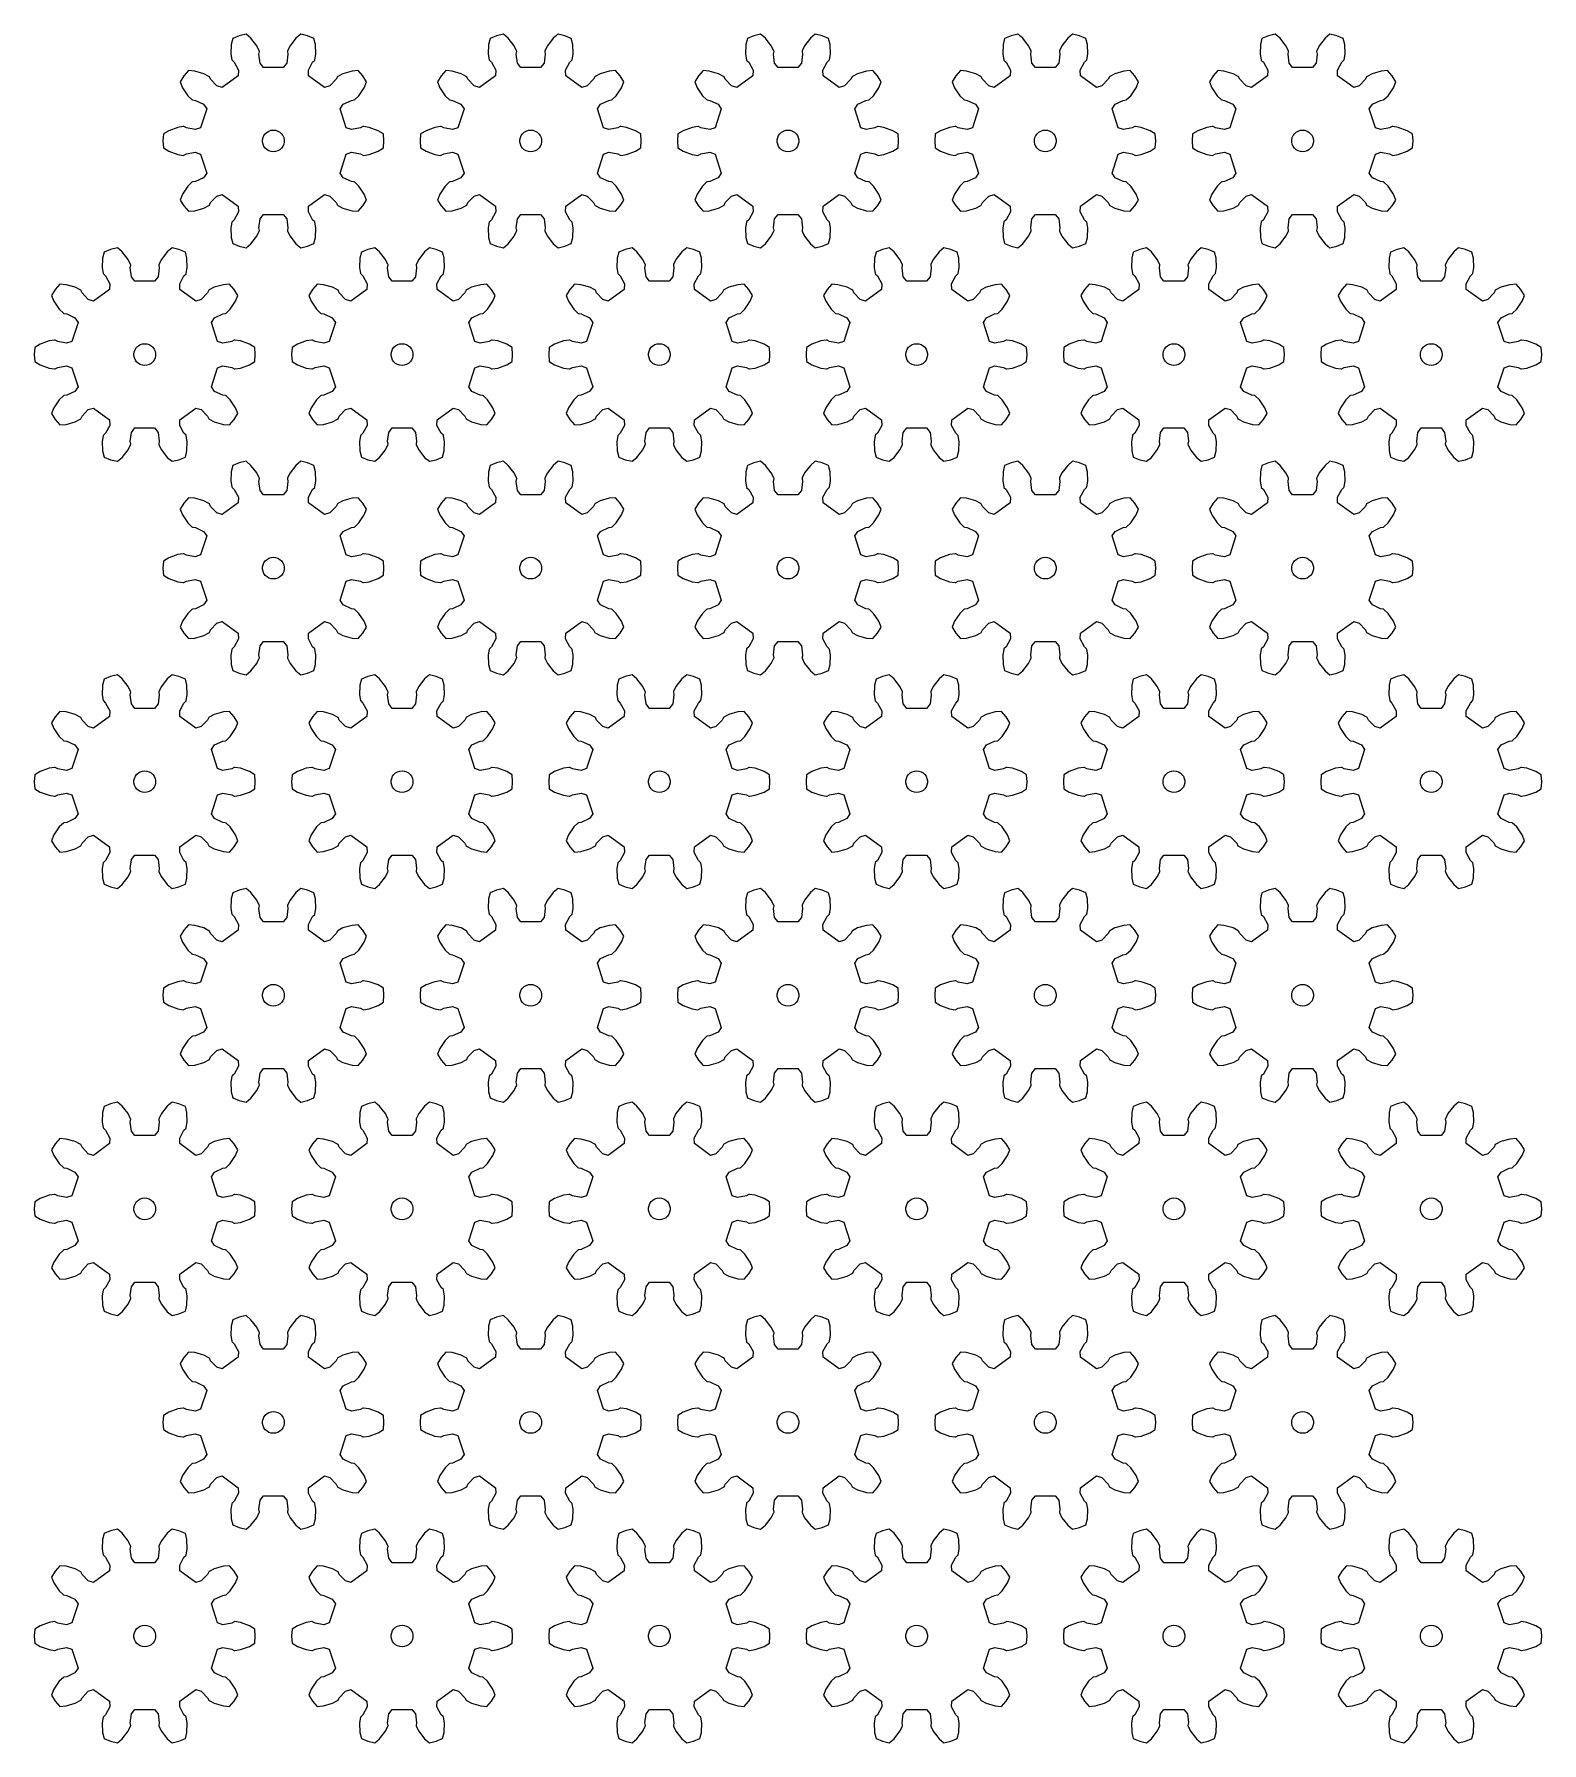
# Model space of a CAD drawing. Extents: x 0 to 208, y 0 to 236.
import ezdxf

# ---------------------------------------------------------------- set-up
doc = ezdxf.new("R2010")
doc.units = 0

msp = doc.modelspace()

# ---------------------------------------------------------------- linework, layer by layer
for p, q in [((29.28, 236.12), (28.34, 235.89)), ((29.94, 235.56), (29.28, 236.12)), ((36.84, 236.12), (36.17, 235.56)), ((37.78, 235.89), (36.84, 236.12)), ((64.84, 236.12), (63.89, 235.89)), ((65.5, 235.56), (64.84, 236.12)), ((72.39, 236.12), (71.73, 235.56)), ((73.34, 235.89), (72.39, 236.12)), ((100.39, 236.12), (99.45, 235.89)), ((101.06, 235.56), (100.39, 236.12)), ((107.95, 236.12), (107.29, 235.56)), ((108.89, 235.89), (107.95, 236.12)), ((135.95, 236.12), (135.01, 235.89)), ((136.61, 235.56), (135.95, 236.12)), ((143.51, 236.12), (142.85, 235.56)), ((144.45, 235.89), (143.51, 236.12)), ((171.51, 236.12), (170.57, 235.89)), ((172.17, 235.56), (171.51, 236.12)), ((179.07, 236.12), (178.41, 235.56)), ((180.01, 235.89), (179.07, 236.12)), ((27.23, 234.68), (27.18, 233.36)), ((27.44, 235.52), (27.23, 234.68)), ((28.34, 235.89), (27.44, 235.52)), ((30.76, 234.52), (29.94, 235.56)), ((31.1, 233.82), (30.76, 234.52)), ((31.12, 233.74), (31.1, 233.82)), ((35.01, 233.82), (35, 233.74)), ((35.36, 234.52), (35.01, 233.82)), ((36.17, 235.56), (35.36, 234.52)), ((38.67, 235.52), (37.78, 235.89)), ((38.88, 234.68), (38.67, 235.52)), ((38.93, 233.36), (38.88, 234.68)), ((62.79, 234.68), (62.74, 233.36)), ((63, 235.52), (62.79, 234.68)), ((63.89, 235.89), (63, 235.52)), ((66.32, 234.52), (65.5, 235.56)), ((66.66, 233.82), (66.32, 234.52)), ((66.68, 233.74), (66.66, 233.82)), ((70.57, 233.82), (70.55, 233.74)), ((70.92, 234.52), (70.57, 233.82)), ((71.73, 235.56), (70.92, 234.52)), ((74.23, 235.52), (73.34, 235.89)), ((74.44, 234.68), (74.23, 235.52)), ((74.49, 233.36), (74.44, 234.68)), ((98.35, 234.68), (98.3, 233.36)), ((98.56, 235.52), (98.35, 234.68)), ((99.45, 235.89), (98.56, 235.52)), ((101.87, 234.52), (101.06, 235.56)), ((102.22, 233.82), (101.87, 234.52)), ((102.24, 233.74), (102.22, 233.82)), ((106.13, 233.82), (106.11, 233.74)), ((106.47, 234.52), (106.13, 233.82)), ((107.29, 235.56), (106.47, 234.52)), ((109.79, 235.52), (108.89, 235.89)), ((110, 234.68), (109.79, 235.52)), ((110.05, 233.36), (110, 234.68)), ((133.9, 234.68), (133.86, 233.36)), ((134.11, 235.52), (133.9, 234.68)), ((135.01, 235.89), (134.11, 235.52)), ((137.43, 234.52), (136.61, 235.56)), ((137.77, 233.82), (137.43, 234.52)), ((137.79, 233.74), (137.77, 233.82)), ((141.69, 233.82), (141.67, 233.74)), ((142.03, 234.52), (141.69, 233.82)), ((142.85, 235.56), (142.03, 234.52)), ((145.35, 235.52), (144.45, 235.89)), ((145.56, 234.68), (145.35, 235.52)), ((145.61, 233.36), (145.56, 234.68)), ((169.46, 234.68), (169.41, 233.36)), ((169.67, 235.52), (169.46, 234.68)), ((170.57, 235.89), (169.67, 235.52)), ((172.99, 234.52), (172.17, 235.56)), ((173.33, 233.82), (172.99, 234.52)), ((173.35, 233.74), (173.33, 233.82)), ((177.25, 233.82), (177.23, 233.74)), ((177.59, 234.52), (177.25, 233.82)), ((178.41, 235.56), (177.59, 234.52)), ((180.91, 235.52), (180.01, 235.89)), ((181.12, 234.68), (180.91, 235.52)), ((181.16, 233.36), (181.12, 234.68)), ((27.18, 233.36), (27.32, 232.59)), ((27.32, 232.59), (27.35, 232.51)), ((27.35, 232.51), (27.63, 232.24)), ((27.63, 232.24), (28.23, 231.15)), ((31.05, 233.35), (31.12, 233.74)), ((31.21, 232.11), (31.05, 233.35)), ((31.68, 231.5), (31.21, 232.11)), ((34.43, 231.5), (31.68, 231.5)), ((34.9, 232.11), (34.43, 231.5)), ((35.06, 233.35), (34.9, 232.11)), ((35, 233.74), (35.06, 233.35)), ((37.89, 231.15), (38.48, 232.24)), ((38.48, 232.24), (38.77, 232.51)), ((38.77, 232.51), (38.8, 232.59)), ((38.8, 232.59), (38.93, 233.36)), ((62.74, 233.36), (62.88, 232.59)), ((62.88, 232.59), (62.91, 232.51)), ((62.91, 232.51), (63.19, 232.24)), ((63.19, 232.24), (63.79, 231.15)), ((66.61, 233.35), (66.68, 233.74)), ((66.77, 232.11), (66.61, 233.35)), ((67.24, 231.5), (66.77, 232.11)), ((69.99, 231.5), (67.24, 231.5)), ((70.46, 232.11), (69.99, 231.5)), ((70.62, 233.35), (70.46, 232.11)), ((70.55, 233.74), (70.62, 233.35)), ((73.44, 231.15), (74.04, 232.24)), ((74.04, 232.24), (74.32, 232.51)), ((74.32, 232.51), (74.35, 232.59)), ((74.35, 232.59), (74.49, 233.36)), ((98.3, 233.36), (98.43, 232.59)), ((98.43, 232.59), (98.46, 232.51)), ((98.46, 232.51), (98.75, 232.24)), ((98.75, 232.24), (99.35, 231.15)), ((102.17, 233.35), (102.24, 233.74)), ((102.33, 232.11), (102.17, 233.35)), ((102.8, 231.5), (102.33, 232.11)), ((105.55, 231.5), (102.8, 231.5)), ((106.02, 232.11), (105.55, 231.5)), ((106.18, 233.35), (106.02, 232.11)), ((106.11, 233.74), (106.18, 233.35)), ((109, 231.15), (109.6, 232.24)), ((109.6, 232.24), (109.88, 232.51)), ((109.88, 232.51), (109.91, 232.59)), ((109.91, 232.59), (110.05, 233.36)), ((133.86, 233.36), (133.99, 232.59)), ((133.99, 232.59), (134.02, 232.51)), ((134.02, 232.51), (134.31, 232.24)), ((134.31, 232.24), (134.9, 231.15)), ((137.72, 233.35), (137.79, 233.74)), ((137.88, 232.11), (137.72, 233.35)), ((138.36, 231.5), (137.88, 232.11)), ((141.11, 231.5), (138.36, 231.5)), ((141.58, 232.11), (141.11, 231.5)), ((141.74, 233.35), (141.58, 232.11)), ((141.67, 233.74), (141.74, 233.35)), ((144.56, 231.15), (145.15, 232.24)), ((145.15, 232.24), (145.44, 232.51)), ((145.44, 232.51), (145.47, 232.59)), ((145.47, 232.59), (145.61, 233.36)), ((169.41, 233.36), (169.55, 232.59)), ((169.55, 232.59), (169.58, 232.51)), ((169.58, 232.51), (169.87, 232.24)), ((169.87, 232.24), (170.46, 231.15)), ((173.28, 233.35), (173.35, 233.74)), ((173.44, 232.11), (173.28, 233.35)), ((173.91, 231.5), (173.44, 232.11)), ((176.66, 231.5), (173.91, 231.5)), ((177.14, 232.11), (176.66, 231.5)), ((177.3, 233.35), (177.14, 232.11)), ((177.23, 233.74), (177.3, 233.35)), ((180.12, 231.15), (180.71, 232.24)), ((180.71, 232.24), (181, 232.51)), ((181, 232.51), (181.03, 232.59)), ((181.03, 232.59), (181.16, 233.36)), ((20.7, 230.34), (20.19, 229.51)), ((20.19, 229.51), (20.51, 228.71)), ((21.33, 231.08), (20.7, 230.34)), ((22.19, 231.02), (21.33, 231.08)), ((23.46, 230.65), (22.19, 231.02)), ((24.15, 230.29), (23.46, 230.65)), ((24.21, 230.24), (24.15, 230.29)), ((24.39, 229.88), (24.21, 230.24)), ((25.24, 228.97), (24.39, 229.88)), ((28.21, 230.37), (25.99, 228.75)), ((28.23, 231.15), (28.21, 230.37)), ((37.9, 230.37), (37.89, 231.15)), ((40.13, 228.75), (37.9, 230.37)), ((41.73, 229.88), (40.87, 228.97)), ((41.9, 230.24), (41.73, 229.88)), ((41.96, 230.29), (41.9, 230.24)), ((42.65, 230.65), (41.96, 230.29)), ((43.93, 231.02), (42.65, 230.65)), ((44.79, 231.08), (43.93, 231.02)), ((45.42, 230.34), (44.79, 231.08)), ((45.92, 229.51), (45.42, 230.34)), ((45.6, 228.71), (45.92, 229.51)), ((56.25, 230.34), (55.75, 229.51)), ((55.75, 229.51), (56.07, 228.71)), ((56.88, 231.08), (56.25, 230.34)), ((57.75, 231.02), (56.88, 231.08)), ((59.02, 230.65), (57.75, 231.02)), ((59.71, 230.29), (59.02, 230.65)), ((59.77, 230.24), (59.71, 230.29)), ((59.95, 229.88), (59.77, 230.24)), ((60.8, 228.97), (59.95, 229.88)), ((63.77, 230.37), (61.54, 228.75)), ((63.79, 231.15), (63.77, 230.37)), ((73.46, 230.37), (73.44, 231.15)), ((75.69, 228.75), (73.46, 230.37)), ((77.29, 229.88), (76.43, 228.97)), ((77.46, 230.24), (77.29, 229.88)), ((77.52, 230.29), (77.46, 230.24)), ((78.21, 230.65), (77.52, 230.29)), ((79.48, 231.02), (78.21, 230.65)), ((80.35, 231.08), (79.48, 231.02)), ((80.98, 230.34), (80.35, 231.08)), ((81.48, 229.51), (80.98, 230.34)), ((81.16, 228.71), (81.48, 229.51)), ((91.81, 230.34), (91.31, 229.51)), ((91.31, 229.51), (91.63, 228.71)), ((92.44, 231.08), (91.81, 230.34)), ((93.3, 231.02), (92.44, 231.08)), ((94.58, 230.65), (93.3, 231.02)), ((95.27, 230.29), (94.58, 230.65)), ((95.33, 230.24), (95.27, 230.29)), ((95.5, 229.88), (95.33, 230.24)), ((96.36, 228.97), (95.5, 229.88)), ((99.33, 230.37), (97.1, 228.75)), ((99.35, 231.15), (99.33, 230.37)), ((109.02, 230.37), (109, 231.15)), ((111.24, 228.75), (109.02, 230.37)), ((112.84, 229.88), (111.99, 228.97)), ((113.02, 230.24), (112.84, 229.88)), ((113.08, 230.29), (113.02, 230.24)), ((113.77, 230.65), (113.08, 230.29)), ((115.04, 231.02), (113.77, 230.65)), ((115.9, 231.08), (115.04, 231.02)), ((116.53, 230.34), (115.9, 231.08)), ((117.04, 229.51), (116.53, 230.34)), ((116.72, 228.71), (117.04, 229.51)), ((127.37, 230.34), (126.86, 229.51)), ((126.86, 229.51), (127.19, 228.71)), ((128, 231.08), (127.37, 230.34)), ((128.86, 231.02), (128, 231.08)), ((130.14, 230.65), (128.86, 231.02)), ((130.82, 230.29), (130.14, 230.65)), ((130.89, 230.24), (130.82, 230.29)), ((131.06, 229.88), (130.89, 230.24)), ((131.92, 228.97), (131.06, 229.88)), ((134.89, 230.37), (132.66, 228.75)), ((134.9, 231.15), (134.89, 230.37)), ((144.58, 230.37), (144.56, 231.15)), ((146.8, 228.75), (144.58, 230.37)), ((148.4, 229.88), (147.55, 228.97)), ((148.58, 230.24), (148.4, 229.88)), ((148.64, 230.29), (148.58, 230.24)), ((149.33, 230.65), (148.64, 230.29)), ((150.6, 231.02), (149.33, 230.65)), ((151.46, 231.08), (150.6, 231.02)), ((152.09, 230.34), (151.46, 231.08)), ((152.6, 229.51), (152.09, 230.34)), ((152.28, 228.71), (152.6, 229.51)), ((162.93, 230.34), (162.42, 229.51)), ((162.42, 229.51), (162.74, 228.71)), ((163.56, 231.08), (162.93, 230.34)), ((164.42, 231.02), (163.56, 231.08)), ((165.69, 230.65), (164.42, 231.02)), ((166.38, 230.29), (165.69, 230.65)), ((166.44, 230.24), (166.38, 230.29)), ((166.62, 229.88), (166.44, 230.24)), ((167.47, 228.97), (166.62, 229.88)), ((170.44, 230.37), (168.22, 228.75)), ((170.46, 231.15), (170.44, 230.37)), ((180.13, 230.37), (180.12, 231.15)), ((182.36, 228.75), (180.13, 230.37)), ((183.96, 229.88), (183.1, 228.97)), ((184.13, 230.24), (183.96, 229.88)), ((184.19, 230.29), (184.13, 230.24)), ((184.88, 230.65), (184.19, 230.29)), ((186.16, 231.02), (184.88, 230.65)), ((187.02, 231.08), (186.16, 231.02)), ((187.65, 230.34), (187.02, 231.08)), ((188.16, 229.51), (187.65, 230.34)), ((187.83, 228.71), (188.16, 229.51)), ((20.51, 228.71), (21.25, 227.61)), ((21.25, 227.61), (21.81, 227.07)), ((21.81, 227.07), (21.88, 227.03)), ((21.88, 227.03), (22.28, 226.97)), ((22.28, 226.97), (23.4, 226.44)), ((25.99, 228.75), (25.24, 228.97)), ((40.87, 228.97), (40.13, 228.75)), ((42.72, 226.44), (43.84, 226.97)), ((43.84, 226.97), (44.23, 227.03)), ((44.23, 227.03), (44.3, 227.07)), ((44.3, 227.07), (44.86, 227.61)), ((44.86, 227.61), (45.6, 228.71)), ((56.07, 228.71), (56.81, 227.61)), ((56.81, 227.61), (57.37, 227.07)), ((57.37, 227.07), (57.44, 227.03)), ((57.44, 227.03), (57.83, 226.97)), ((57.83, 226.97), (58.96, 226.44)), ((61.54, 228.75), (60.8, 228.97)), ((76.43, 228.97), (75.69, 228.75)), ((78.27, 226.44), (79.4, 226.97)), ((79.4, 226.97), (79.79, 227.03)), ((79.79, 227.03), (79.86, 227.07)), ((79.86, 227.07), (80.42, 227.61)), ((80.42, 227.61), (81.16, 228.71)), ((91.63, 228.71), (92.37, 227.61)), ((92.37, 227.61), (92.93, 227.07)), ((92.93, 227.07), (93, 227.03)), ((93, 227.03), (93.39, 226.97)), ((93.39, 226.97), (94.52, 226.44)), ((97.1, 228.75), (96.36, 228.97)), ((111.99, 228.97), (111.24, 228.75)), ((113.83, 226.44), (114.95, 226.97)), ((114.95, 226.97), (115.35, 227.03)), ((115.35, 227.03), (115.42, 227.07)), ((115.42, 227.07), (115.98, 227.61)), ((115.98, 227.61), (116.72, 228.71)), ((127.19, 228.71), (127.93, 227.61)), ((127.93, 227.61), (128.49, 227.07)), ((128.49, 227.07), (128.56, 227.03)), ((128.56, 227.03), (128.95, 226.97)), ((128.95, 226.97), (130.07, 226.44)), ((132.66, 228.75), (131.92, 228.97)), ((147.55, 228.97), (146.8, 228.75)), ((149.39, 226.44), (150.51, 226.97)), ((150.51, 226.97), (150.91, 227.03)), ((150.91, 227.03), (150.97, 227.07)), ((150.97, 227.07), (151.54, 227.61)), ((151.54, 227.61), (152.28, 228.71)), ((162.74, 228.71), (163.48, 227.61)), ((163.48, 227.61), (164.05, 227.07)), ((164.05, 227.07), (164.11, 227.03)), ((164.11, 227.03), (164.51, 226.97)), ((164.51, 226.97), (165.63, 226.44)), ((168.22, 228.75), (167.47, 228.97)), ((183.1, 228.97), (182.36, 228.75)), ((184.95, 226.44), (186.07, 226.97)), ((186.07, 226.97), (186.46, 227.03)), ((186.46, 227.03), (186.53, 227.07)), ((186.53, 227.07), (187.09, 227.61)), ((187.09, 227.61), (187.83, 228.71)), ((23.84, 225.8), (22.99, 223.18)), ((23.4, 226.44), (23.84, 225.8)), ((42.27, 225.8), (42.72, 226.44)), ((43.12, 223.18), (42.27, 225.8)), ((59.4, 225.8), (58.55, 223.18)), ((58.96, 226.44), (59.4, 225.8)), ((77.83, 225.8), (78.27, 226.44)), ((78.68, 223.18), (77.83, 225.8)), ((94.96, 225.8), (94.11, 223.18)), ((94.52, 226.44), (94.96, 225.8)), ((113.39, 225.8), (113.83, 226.44)), ((114.24, 223.18), (113.39, 225.8)), ((130.52, 225.8), (129.67, 223.18)), ((130.07, 226.44), (130.52, 225.8)), ((148.95, 225.8), (149.39, 226.44)), ((149.8, 223.18), (148.95, 225.8)), ((166.07, 225.8), (165.22, 223.18)), ((165.63, 226.44), (166.07, 225.8)), ((184.5, 225.8), (184.95, 226.44)), ((185.35, 223.18), (184.5, 225.8)), ((17.85, 222.33), (17.78, 221.36)), ((18.59, 222.78), (17.85, 222.33)), ((19.83, 223.24), (18.59, 222.78)), ((20.6, 223.35), (19.83, 223.24)), ((20.68, 223.34), (20.6, 223.35)), ((21.04, 223.16), (20.68, 223.34)), ((22.26, 222.93), (21.04, 223.16)), ((22.99, 223.18), (22.26, 222.93)), ((31.63, 221.82), (31.76, 222.11)), ((31.76, 222.11), (31.94, 222.36)), ((31.94, 222.36), (32.18, 222.57)), ((32.18, 222.57), (32.45, 222.73)), ((32.45, 222.73), (32.75, 222.83)), ((32.75, 222.83), (33.06, 222.86)), ((33.06, 222.86), (33.37, 222.83)), ((33.37, 222.83), (33.67, 222.73)), ((33.67, 222.73), (33.94, 222.57)), ((33.94, 222.57), (34.17, 222.36)), ((34.17, 222.36), (34.36, 222.11)), ((34.36, 222.11), (34.48, 221.82)), ((43.86, 222.93), (43.12, 223.18)), ((45.08, 223.16), (43.86, 222.93)), ((45.43, 223.34), (45.08, 223.16)), ((45.51, 223.35), (45.43, 223.34)), ((46.28, 223.24), (45.51, 223.35)), ((47.53, 222.78), (46.28, 223.24)), ((48.26, 222.33), (47.53, 222.78)), ((48.34, 221.36), (48.26, 222.33)), ((53.41, 222.33), (53.34, 221.36)), ((54.15, 222.78), (53.41, 222.33)), ((55.39, 223.24), (54.15, 222.78)), ((56.16, 223.35), (55.39, 223.24)), ((56.24, 223.34), (56.16, 223.35)), ((56.59, 223.16), (56.24, 223.34)), ((57.82, 222.93), (56.59, 223.16)), ((58.55, 223.18), (57.82, 222.93)), ((67.19, 221.82), (67.32, 222.11)), ((67.32, 222.11), (67.5, 222.36)), ((67.5, 222.36), (67.73, 222.57)), ((67.73, 222.57), (68.01, 222.73)), ((68.01, 222.73), (68.3, 222.83)), ((68.3, 222.83), (68.62, 222.86)), ((68.62, 222.86), (68.93, 222.83)), ((68.93, 222.83), (69.23, 222.73)), ((69.23, 222.73), (69.5, 222.57)), ((69.5, 222.57), (69.73, 222.36)), ((69.73, 222.36), (69.91, 222.11)), ((69.91, 222.11), (70.04, 221.82)), ((79.41, 222.93), (78.68, 223.18)), ((80.64, 223.16), (79.41, 222.93)), ((80.99, 223.34), (80.64, 223.16)), ((81.07, 223.35), (80.99, 223.34)), ((81.84, 223.24), (81.07, 223.35)), ((83.09, 222.78), (81.84, 223.24)), ((83.82, 222.33), (83.09, 222.78)), ((83.89, 221.36), (83.82, 222.33)), ((88.97, 222.33), (88.89, 221.36)), ((89.7, 222.78), (88.97, 222.33)), ((90.95, 223.24), (89.7, 222.78)), ((91.72, 223.35), (90.95, 223.24)), ((91.8, 223.34), (91.72, 223.35)), ((92.15, 223.16), (91.8, 223.34)), ((93.37, 222.93), (92.15, 223.16)), ((94.11, 223.18), (93.37, 222.93)), ((102.75, 221.82), (102.87, 222.11)), ((102.87, 222.11), (103.06, 222.36)), ((103.06, 222.36), (103.29, 222.57)), ((103.29, 222.57), (103.56, 222.73)), ((103.56, 222.73), (103.86, 222.83)), ((103.86, 222.83), (104.17, 222.86)), ((104.17, 222.86), (104.49, 222.83)), ((104.49, 222.83), (104.78, 222.73)), ((104.78, 222.73), (105.05, 222.57)), ((105.05, 222.57), (105.29, 222.36)), ((105.29, 222.36), (105.47, 222.11)), ((105.47, 222.11), (105.6, 221.82)), ((114.97, 222.93), (114.24, 223.18)), ((116.19, 223.16), (114.97, 222.93)), ((116.55, 223.34), (116.19, 223.16)), ((116.63, 223.35), (116.55, 223.34)), ((117.4, 223.24), (116.63, 223.35)), ((118.64, 222.78), (117.4, 223.24)), ((119.38, 222.33), (118.64, 222.78)), ((119.45, 221.36), (119.38, 222.33)), ((124.53, 222.33), (124.45, 221.36)), ((125.26, 222.78), (124.53, 222.33)), ((126.5, 223.24), (125.26, 222.78)), ((127.28, 223.35), (126.5, 223.24)), ((127.36, 223.34), (127.28, 223.35)), ((127.71, 223.16), (127.36, 223.34)), ((128.93, 222.93), (127.71, 223.16)), ((129.67, 223.18), (128.93, 222.93)), ((138.3, 221.82), (138.43, 222.11)), ((138.43, 222.11), (138.62, 222.36)), ((138.62, 222.36), (138.85, 222.57)), ((138.85, 222.57), (139.12, 222.73)), ((139.12, 222.73), (139.42, 222.83)), ((139.42, 222.83), (139.73, 222.86)), ((139.73, 222.86), (140.04, 222.83)), ((140.04, 222.83), (140.34, 222.73)), ((140.34, 222.73), (140.61, 222.57)), ((140.61, 222.57), (140.85, 222.36)), ((140.85, 222.36), (141.03, 222.11)), ((141.03, 222.11), (141.16, 221.82)), ((150.53, 222.93), (149.8, 223.18)), ((151.75, 223.16), (150.53, 222.93)), ((152.1, 223.34), (151.75, 223.16)), ((152.18, 223.35), (152.1, 223.34)), ((152.96, 223.24), (152.18, 223.35)), ((154.2, 222.78), (152.96, 223.24)), ((154.93, 222.33), (154.2, 222.78)), ((155.01, 221.36), (154.93, 222.33)), ((160.09, 222.33), (160.01, 221.36)), ((160.82, 222.78), (160.09, 222.33)), ((162.06, 223.24), (160.82, 222.78)), ((162.84, 223.35), (162.06, 223.24)), ((162.92, 223.34), (162.84, 223.35)), ((163.27, 223.16), (162.92, 223.34)), ((164.49, 222.93), (163.27, 223.16)), ((165.22, 223.18), (164.49, 222.93)), ((173.86, 221.82), (173.99, 222.11)), ((173.99, 222.11), (174.17, 222.36)), ((174.17, 222.36), (174.41, 222.57)), ((174.41, 222.57), (174.68, 222.73)), ((174.68, 222.73), (174.98, 222.83)), ((174.98, 222.83), (175.29, 222.86)), ((175.29, 222.86), (175.6, 222.83)), ((175.6, 222.83), (175.9, 222.73)), ((175.9, 222.73), (176.17, 222.57)), ((176.17, 222.57), (176.4, 222.36)), ((176.4, 222.36), (176.59, 222.11)), ((176.59, 222.11), (176.72, 221.82)), ((186.09, 222.93), (185.35, 223.18)), ((187.31, 223.16), (186.09, 222.93)), ((187.66, 223.34), (187.31, 223.16)), ((187.74, 223.35), (187.66, 223.34)), ((188.51, 223.24), (187.74, 223.35)), ((189.76, 222.78), (188.51, 223.24)), ((190.49, 222.33), (189.76, 222.78)), ((190.57, 221.36), (190.49, 222.33)), ((17.78, 221.36), (17.85, 220.39)), ((17.85, 220.39), (18.59, 219.93)), ((18.59, 219.93), (19.83, 219.48)), ((21.04, 219.56), (22.26, 219.79)), ((22.26, 219.79), (22.99, 219.54)), ((31.57, 221.52), (31.63, 221.82)), ((31.57, 221.2), (31.57, 221.52)), ((31.63, 220.9), (31.57, 221.2)), ((31.76, 220.61), (31.63, 220.9)), ((31.94, 220.36), (31.76, 220.61)), ((32.18, 220.15), (31.94, 220.36)), ((32.45, 219.99), (32.18, 220.15)), ((32.75, 219.89), (32.45, 219.99)), ((33.06, 219.86), (32.75, 219.89)), ((33.37, 219.89), (33.06, 219.86)), ((33.67, 219.99), (33.37, 219.89)), ((33.94, 220.15), (33.67, 219.99)), ((34.17, 220.36), (33.94, 220.15)), ((34.36, 220.61), (34.17, 220.36)), ((34.48, 220.9), (34.36, 220.61)), ((34.48, 221.82), (34.55, 221.52)), ((34.55, 221.2), (34.48, 220.9)), ((34.55, 221.52), (34.55, 221.2)), ((43.12, 219.54), (43.86, 219.79)), ((43.86, 219.79), (45.08, 219.56)), ((46.28, 219.48), (47.53, 219.93)), ((47.53, 219.93), (48.26, 220.39)), ((48.26, 220.39), (48.34, 221.36)), ((53.34, 221.36), (53.41, 220.39)), ((53.41, 220.39), (54.15, 219.93)), ((54.15, 219.93), (55.39, 219.48)), ((56.59, 219.56), (57.82, 219.79)), ((57.82, 219.79), (58.55, 219.54)), ((67.12, 221.52), (67.19, 221.82)), ((67.12, 221.2), (67.12, 221.52)), ((67.19, 220.9), (67.12, 221.2)), ((67.32, 220.61), (67.19, 220.9)), ((67.5, 220.36), (67.32, 220.61)), ((67.73, 220.15), (67.5, 220.36)), ((68.01, 219.99), (67.73, 220.15)), ((68.3, 219.89), (68.01, 219.99)), ((68.62, 219.86), (68.3, 219.89)), ((68.93, 219.89), (68.62, 219.86)), ((69.23, 219.99), (68.93, 219.89)), ((69.5, 220.15), (69.23, 219.99)), ((69.73, 220.36), (69.5, 220.15)), ((69.91, 220.61), (69.73, 220.36)), ((70.04, 220.9), (69.91, 220.61)), ((70.04, 221.82), (70.11, 221.52)), ((70.11, 221.2), (70.04, 220.9)), ((70.11, 221.52), (70.11, 221.2)), ((78.68, 219.54), (79.41, 219.79)), ((79.41, 219.79), (80.64, 219.56)), ((81.84, 219.48), (83.09, 219.93)), ((83.09, 219.93), (83.82, 220.39)), ((83.82, 220.39), (83.89, 221.36)), ((88.89, 221.36), (88.97, 220.39)), ((88.97, 220.39), (89.7, 219.93)), ((89.7, 219.93), (90.95, 219.48)), ((92.15, 219.56), (93.37, 219.79)), ((93.37, 219.79), (94.11, 219.54)), ((102.68, 221.52), (102.75, 221.82)), ((102.68, 221.2), (102.68, 221.52)), ((102.75, 220.9), (102.68, 221.2)), ((102.87, 220.61), (102.75, 220.9)), ((103.06, 220.36), (102.87, 220.61)), ((103.29, 220.15), (103.06, 220.36)), ((103.56, 219.99), (103.29, 220.15)), ((103.86, 219.89), (103.56, 219.99)), ((104.17, 219.86), (103.86, 219.89)), ((104.49, 219.89), (104.17, 219.86)), ((104.78, 219.99), (104.49, 219.89)), ((105.05, 220.15), (104.78, 219.99)), ((105.29, 220.36), (105.05, 220.15)), ((105.47, 220.61), (105.29, 220.36)), ((105.6, 220.9), (105.47, 220.61)), ((105.6, 221.82), (105.67, 221.52)), ((105.67, 221.2), (105.6, 220.9)), ((105.67, 221.52), (105.67, 221.2)), ((114.24, 219.54), (114.97, 219.79)), ((114.97, 219.79), (116.19, 219.56)), ((117.4, 219.48), (118.64, 219.93)), ((118.64, 219.93), (119.38, 220.39)), ((119.38, 220.39), (119.45, 221.36)), ((124.45, 221.36), (124.53, 220.39)), ((124.53, 220.39), (125.26, 219.93)), ((125.26, 219.93), (126.5, 219.48)), ((127.71, 219.56), (128.93, 219.79)), ((128.93, 219.79), (129.67, 219.54)), ((138.24, 221.52), (138.3, 221.82)), ((138.24, 221.2), (138.24, 221.52)), ((138.3, 220.9), (138.24, 221.2)), ((138.43, 220.61), (138.3, 220.9)), ((138.62, 220.36), (138.43, 220.61)), ((138.85, 220.15), (138.62, 220.36)), ((139.12, 219.99), (138.85, 220.15)), ((139.42, 219.89), (139.12, 219.99)), ((139.73, 219.86), (139.42, 219.89)), ((140.04, 219.89), (139.73, 219.86)), ((140.34, 219.99), (140.04, 219.89)), ((140.61, 220.15), (140.34, 219.99)), ((140.85, 220.36), (140.61, 220.15)), ((141.03, 220.61), (140.85, 220.36)), ((141.16, 220.9), (141.03, 220.61)), ((141.16, 221.82), (141.22, 221.52)), ((141.22, 221.2), (141.16, 220.9)), ((141.22, 221.52), (141.22, 221.2)), ((149.8, 219.54), (150.53, 219.79)), ((150.53, 219.79), (151.75, 219.56)), ((152.96, 219.48), (154.2, 219.93)), ((154.2, 219.93), (154.93, 220.39)), ((154.93, 220.39), (155.01, 221.36)), ((160.01, 221.36), (160.09, 220.39)), ((160.09, 220.39), (160.82, 219.93)), ((160.82, 219.93), (162.06, 219.48)), ((163.27, 219.56), (164.49, 219.79)), ((164.49, 219.79), (165.22, 219.54)), ((173.8, 221.52), (173.86, 221.82)), ((173.8, 221.2), (173.8, 221.52)), ((173.86, 220.9), (173.8, 221.2)), ((173.99, 220.61), (173.86, 220.9)), ((174.17, 220.36), (173.99, 220.61)), ((174.41, 220.15), (174.17, 220.36)), ((174.68, 219.99), (174.41, 220.15)), ((174.98, 219.89), (174.68, 219.99)), ((175.29, 219.86), (174.98, 219.89)), ((175.6, 219.89), (175.29, 219.86)), ((175.9, 219.99), (175.6, 219.89)), ((176.17, 220.15), (175.9, 219.99)), ((176.4, 220.36), (176.17, 220.15)), ((176.59, 220.61), (176.4, 220.36)), ((176.72, 220.9), (176.59, 220.61)), ((176.72, 221.82), (176.78, 221.52)), ((176.78, 221.2), (176.72, 220.9)), ((176.78, 221.52), (176.78, 221.2)), ((185.35, 219.54), (186.09, 219.79)), ((186.09, 219.79), (187.31, 219.56)), ((188.51, 219.48), (189.76, 219.93)), ((189.76, 219.93), (190.49, 220.39)), ((190.49, 220.39), (190.57, 221.36)), ((19.83, 219.48), (20.6, 219.37)), ((20.6, 219.37), (20.68, 219.38)), ((20.68, 219.38), (21.04, 219.56)), ((22.99, 219.54), (23.84, 216.92)), ((42.27, 216.92), (43.12, 219.54)), ((45.08, 219.56), (45.43, 219.38)), ((45.43, 219.38), (45.51, 219.37)), ((45.51, 219.37), (46.28, 219.48)), ((55.39, 219.48), (56.16, 219.37)), ((56.16, 219.37), (56.24, 219.38)), ((56.24, 219.38), (56.59, 219.56)), ((58.55, 219.54), (59.4, 216.92)), ((77.83, 216.92), (78.68, 219.54)), ((80.64, 219.56), (80.99, 219.38)), ((80.99, 219.38), (81.07, 219.37)), ((81.07, 219.37), (81.84, 219.48)), ((90.95, 219.48), (91.72, 219.37)), ((91.72, 219.37), (91.8, 219.38)), ((91.8, 219.38), (92.15, 219.56)), ((94.11, 219.54), (94.96, 216.92)), ((113.39, 216.92), (114.24, 219.54)), ((116.19, 219.56), (116.55, 219.38)), ((116.55, 219.38), (116.63, 219.37)), ((116.63, 219.37), (117.4, 219.48)), ((126.5, 219.48), (127.28, 219.37)), ((127.28, 219.37), (127.36, 219.38)), ((127.36, 219.38), (127.71, 219.56)), ((129.67, 219.54), (130.52, 216.92)), ((148.95, 216.92), (149.8, 219.54)), ((151.75, 219.56), (152.1, 219.38)), ((152.1, 219.38), (152.18, 219.37)), ((152.18, 219.37), (152.96, 219.48)), ((162.06, 219.48), (162.84, 219.37)), ((162.84, 219.37), (162.92, 219.38)), ((162.92, 219.38), (163.27, 219.56)), ((165.22, 219.54), (166.07, 216.92)), ((184.5, 216.92), (185.35, 219.54)), ((187.31, 219.56), (187.66, 219.38)), ((187.66, 219.38), (187.74, 219.37)), ((187.74, 219.37), (188.51, 219.48)), ((21.25, 215.11), (20.51, 214.01)), ((21.81, 215.65), (21.25, 215.11)), ((21.88, 215.69), (21.81, 215.65)), ((22.28, 215.75), (21.88, 215.69)), ((23.4, 216.28), (22.28, 215.75)), ((23.84, 216.92), (23.4, 216.28)), ((42.72, 216.28), (42.27, 216.92)), ((43.84, 215.75), (42.72, 216.28)), ((44.23, 215.69), (43.84, 215.75)), ((44.3, 215.65), (44.23, 215.69)), ((44.86, 215.11), (44.3, 215.65)), ((45.6, 214.01), (44.86, 215.11)), ((56.81, 215.11), (56.07, 214.01)), ((57.37, 215.65), (56.81, 215.11)), ((57.44, 215.69), (57.37, 215.65)), ((57.83, 215.75), (57.44, 215.69)), ((58.96, 216.28), (57.83, 215.75)), ((59.4, 216.92), (58.96, 216.28)), ((78.27, 216.28), (77.83, 216.92)), ((79.4, 215.75), (78.27, 216.28)), ((79.79, 215.69), (79.4, 215.75)), ((79.86, 215.65), (79.79, 215.69)), ((80.42, 215.11), (79.86, 215.65)), ((81.16, 214.01), (80.42, 215.11)), ((92.37, 215.11), (91.63, 214.01)), ((92.93, 215.65), (92.37, 215.11)), ((93, 215.69), (92.93, 215.65)), ((93.39, 215.75), (93, 215.69)), ((94.52, 216.28), (93.39, 215.75)), ((94.96, 216.92), (94.52, 216.28)), ((113.83, 216.28), (113.39, 216.92)), ((114.95, 215.75), (113.83, 216.28)), ((115.35, 215.69), (114.95, 215.75)), ((115.42, 215.65), (115.35, 215.69)), ((115.98, 215.11), (115.42, 215.65)), ((116.72, 214.01), (115.98, 215.11)), ((127.93, 215.11), (127.19, 214.01)), ((128.49, 215.65), (127.93, 215.11)), ((128.56, 215.69), (128.49, 215.65)), ((128.95, 215.75), (128.56, 215.69)), ((130.07, 216.28), (128.95, 215.75)), ((130.52, 216.92), (130.07, 216.28)), ((149.39, 216.28), (148.95, 216.92)), ((150.51, 215.75), (149.39, 216.28)), ((150.91, 215.69), (150.51, 215.75)), ((150.97, 215.65), (150.91, 215.69)), ((151.54, 215.11), (150.97, 215.65)), ((152.28, 214.01), (151.54, 215.11)), ((163.48, 215.11), (162.74, 214.01)), ((164.05, 215.65), (163.48, 215.11)), ((164.11, 215.69), (164.05, 215.65)), ((164.51, 215.75), (164.11, 215.69)), ((165.63, 216.28), (164.51, 215.75)), ((166.07, 216.92), (165.63, 216.28)), ((184.95, 216.28), (184.5, 216.92)), ((186.07, 215.75), (184.95, 216.28)), ((186.46, 215.69), (186.07, 215.75)), ((186.53, 215.65), (186.46, 215.69)), ((187.09, 215.11), (186.53, 215.65)), ((187.83, 214.01), (187.09, 215.11)), ((20.51, 214.01), (20.19, 213.2)), ((20.19, 213.2), (20.7, 212.38)), ((24.21, 212.48), (24.39, 212.84)), ((24.39, 212.84), (25.24, 213.74)), ((25.24, 213.74), (25.99, 213.97)), ((25.99, 213.97), (28.21, 212.35)), ((37.9, 212.35), (40.13, 213.97)), ((40.13, 213.97), (40.87, 213.74)), ((40.87, 213.74), (41.73, 212.84)), ((41.73, 212.84), (41.9, 212.48)), ((45.42, 212.38), (45.92, 213.2)), ((45.92, 213.2), (45.6, 214.01)), ((56.07, 214.01), (55.75, 213.2)), ((55.75, 213.2), (56.25, 212.38)), ((59.77, 212.48), (59.95, 212.84)), ((59.95, 212.84), (60.8, 213.74)), ((60.8, 213.74), (61.54, 213.97)), ((61.54, 213.97), (63.77, 212.35)), ((73.46, 212.35), (75.69, 213.97)), ((75.69, 213.97), (76.43, 213.74)), ((76.43, 213.74), (77.29, 212.84)), ((77.29, 212.84), (77.46, 212.48)), ((80.98, 212.38), (81.48, 213.2)), ((81.48, 213.2), (81.16, 214.01)), ((91.63, 214.01), (91.31, 213.2)), ((91.31, 213.2), (91.81, 212.38)), ((95.33, 212.48), (95.5, 212.84)), ((95.5, 212.84), (96.36, 213.74)), ((96.36, 213.74), (97.1, 213.97)), ((97.1, 213.97), (99.33, 212.35)), ((109.02, 212.35), (111.24, 213.97)), ((111.24, 213.97), (111.99, 213.74)), ((111.99, 213.74), (112.84, 212.84)), ((112.84, 212.84), (113.02, 212.48)), ((116.53, 212.38), (117.04, 213.2)), ((117.04, 213.2), (116.72, 214.01)), ((127.19, 214.01), (126.86, 213.2)), ((126.86, 213.2), (127.37, 212.38)), ((130.89, 212.48), (131.06, 212.84)), ((131.06, 212.84), (131.92, 213.74)), ((131.92, 213.74), (132.66, 213.97)), ((132.66, 213.97), (134.89, 212.35)), ((144.58, 212.35), (146.8, 213.97)), ((146.8, 213.97), (147.55, 213.74)), ((147.55, 213.74), (148.4, 212.84)), ((148.4, 212.84), (148.58, 212.48)), ((152.09, 212.38), (152.6, 213.2)), ((152.6, 213.2), (152.28, 214.01)), ((162.74, 214.01), (162.42, 213.2)), ((162.42, 213.2), (162.93, 212.38)), ((166.44, 212.48), (166.62, 212.84)), ((166.62, 212.84), (167.47, 213.74)), ((167.47, 213.74), (168.22, 213.97)), ((168.22, 213.97), (170.44, 212.35)), ((180.13, 212.35), (182.36, 213.97)), ((182.36, 213.97), (183.1, 213.74)), ((183.1, 213.74), (183.96, 212.84)), ((183.96, 212.84), (184.13, 212.48)), ((187.65, 212.38), (188.16, 213.2)), ((188.16, 213.2), (187.83, 214.01)), ((20.7, 212.38), (21.33, 211.64)), ((21.33, 211.64), (22.19, 211.7)), ((22.19, 211.7), (23.46, 212.06)), ((23.46, 212.06), (24.15, 212.43)), ((24.15, 212.43), (24.21, 212.48)), ((27.35, 210.2), (27.32, 210.13)), ((27.63, 210.48), (27.35, 210.2)), ((28.23, 211.57), (27.63, 210.48)), ((28.21, 212.35), (28.23, 211.57)), ((31.05, 209.37), (31.21, 210.6)), ((31.21, 210.6), (31.68, 211.22)), ((31.68, 211.22), (34.43, 211.22)), ((34.43, 211.22), (34.9, 210.6)), ((34.9, 210.6), (35.06, 209.37)), ((37.89, 211.57), (37.9, 212.35)), ((38.48, 210.48), (37.89, 211.57)), ((38.77, 210.2), (38.48, 210.48)), ((38.8, 210.13), (38.77, 210.2)), ((41.9, 212.48), (41.96, 212.43)), ((41.96, 212.43), (42.65, 212.06)), ((42.65, 212.06), (43.93, 211.7)), ((43.93, 211.7), (44.79, 211.64)), ((44.79, 211.64), (45.42, 212.38)), ((56.25, 212.38), (56.88, 211.64)), ((56.88, 211.64), (57.75, 211.7)), ((57.75, 211.7), (59.02, 212.06)), ((59.02, 212.06), (59.71, 212.43)), ((59.71, 212.43), (59.77, 212.48)), ((62.91, 210.2), (62.88, 210.13)), ((63.19, 210.48), (62.91, 210.2)), ((63.79, 211.57), (63.19, 210.48)), ((63.77, 212.35), (63.79, 211.57)), ((66.61, 209.37), (66.77, 210.6)), ((66.77, 210.6), (67.24, 211.22)), ((67.24, 211.22), (69.99, 211.22)), ((69.99, 211.22), (70.46, 210.6)), ((70.46, 210.6), (70.62, 209.37)), ((73.44, 211.57), (73.46, 212.35)), ((74.04, 210.48), (73.44, 211.57)), ((74.32, 210.2), (74.04, 210.48)), ((74.35, 210.13), (74.32, 210.2)), ((77.46, 212.48), (77.52, 212.43)), ((77.52, 212.43), (78.21, 212.06)), ((78.21, 212.06), (79.48, 211.7)), ((79.48, 211.7), (80.35, 211.64)), ((80.35, 211.64), (80.98, 212.38)), ((91.81, 212.38), (92.44, 211.64)), ((92.44, 211.64), (93.3, 211.7)), ((93.3, 211.7), (94.58, 212.06)), ((94.58, 212.06), (95.27, 212.43)), ((95.27, 212.43), (95.33, 212.48)), ((98.46, 210.2), (98.43, 210.13)), ((98.75, 210.48), (98.46, 210.2)), ((99.35, 211.57), (98.75, 210.48)), ((99.33, 212.35), (99.35, 211.57)), ((102.17, 209.37), (102.33, 210.6)), ((102.33, 210.6), (102.8, 211.22)), ((102.8, 211.22), (105.55, 211.22)), ((105.55, 211.22), (106.02, 210.6)), ((106.02, 210.6), (106.18, 209.37)), ((109, 211.57), (109.02, 212.35)), ((109.6, 210.48), (109, 211.57)), ((109.88, 210.2), (109.6, 210.48)), ((109.91, 210.13), (109.88, 210.2)), ((113.02, 212.48), (113.08, 212.43)), ((113.08, 212.43), (113.77, 212.06)), ((113.77, 212.06), (115.04, 211.7)), ((115.04, 211.7), (115.9, 211.64)), ((115.9, 211.64), (116.53, 212.38)), ((127.37, 212.38), (128, 211.64)), ((128, 211.64), (128.86, 211.7)), ((128.86, 211.7), (130.14, 212.06)), ((130.14, 212.06), (130.82, 212.43)), ((130.82, 212.43), (130.89, 212.48)), ((134.02, 210.2), (133.99, 210.13)), ((134.31, 210.48), (134.02, 210.2)), ((134.9, 211.57), (134.31, 210.48)), ((134.89, 212.35), (134.9, 211.57)), ((137.72, 209.37), (137.88, 210.6)), ((137.88, 210.6), (138.36, 211.22)), ((138.36, 211.22), (141.11, 211.22)), ((141.11, 211.22), (141.58, 210.6)), ((141.58, 210.6), (141.74, 209.37)), ((144.56, 211.57), (144.58, 212.35)), ((145.15, 210.48), (144.56, 211.57)), ((145.44, 210.2), (145.15, 210.48)), ((145.47, 210.13), (145.44, 210.2)), ((148.58, 212.48), (148.64, 212.43)), ((148.64, 212.43), (149.33, 212.06)), ((149.33, 212.06), (150.6, 211.7)), ((150.6, 211.7), (151.46, 211.64)), ((151.46, 211.64), (152.09, 212.38)), ((162.93, 212.38), (163.56, 211.64)), ((163.56, 211.64), (164.42, 211.7)), ((164.42, 211.7), (165.69, 212.06)), ((165.69, 212.06), (166.38, 212.43)), ((166.38, 212.43), (166.44, 212.48)), ((169.58, 210.2), (169.55, 210.13)), ((169.87, 210.48), (169.58, 210.2)), ((170.46, 211.57), (169.87, 210.48)), ((170.44, 212.35), (170.46, 211.57)), ((173.28, 209.37), (173.44, 210.6)), ((173.44, 210.6), (173.91, 211.22)), ((173.91, 211.22), (176.66, 211.22)), ((176.66, 211.22), (177.14, 210.6)), ((177.14, 210.6), (177.3, 209.37)), ((180.12, 211.57), (180.13, 212.35)), ((180.71, 210.48), (180.12, 211.57)), ((181, 210.2), (180.71, 210.48)), ((181.03, 210.13), (181, 210.2)), ((184.13, 212.48), (184.19, 212.43)), ((184.19, 212.43), (184.88, 212.06)), ((184.88, 212.06), (186.16, 211.7)), ((186.16, 211.7), (187.02, 211.64)), ((187.02, 211.64), (187.65, 212.38)), ((27.32, 210.13), (27.18, 209.36)), ((27.18, 209.36), (27.23, 208.04)), ((27.23, 208.04), (27.44, 207.2)), ((29.94, 207.16), (30.76, 208.2)), ((30.76, 208.2), (31.1, 208.9)), ((31.12, 208.98), (31.05, 209.37)), ((31.1, 208.9), (31.12, 208.98)), ((35.06, 209.37), (35, 208.98)), ((35, 208.98), (35.01, 208.9)), ((35.01, 208.9), (35.36, 208.2)), ((35.36, 208.2), (36.17, 207.16)), ((38.67, 207.2), (38.88, 208.04)), ((38.93, 209.36), (38.8, 210.13)), ((38.88, 208.04), (38.93, 209.36)), ((62.88, 210.13), (62.74, 209.36)), ((62.74, 209.36), (62.79, 208.04)), ((62.79, 208.04), (63, 207.2)), ((65.5, 207.16), (66.32, 208.2)), ((66.32, 208.2), (66.66, 208.9)), ((66.68, 208.98), (66.61, 209.37)), ((66.66, 208.9), (66.68, 208.98)), ((70.62, 209.37), (70.55, 208.98)), ((70.55, 208.98), (70.57, 208.9)), ((70.57, 208.9), (70.92, 208.2)), ((70.92, 208.2), (71.73, 207.16)), ((74.23, 207.2), (74.44, 208.04)), ((74.49, 209.36), (74.35, 210.13)), ((74.44, 208.04), (74.49, 209.36)), ((98.43, 210.13), (98.3, 209.36)), ((98.3, 209.36), (98.35, 208.04)), ((98.35, 208.04), (98.56, 207.2)), ((101.06, 207.16), (101.87, 208.2)), ((101.87, 208.2), (102.22, 208.9)), ((102.24, 208.98), (102.17, 209.37)), ((102.22, 208.9), (102.24, 208.98)), ((106.18, 209.37), (106.11, 208.98)), ((106.11, 208.98), (106.13, 208.9)), ((106.13, 208.9), (106.47, 208.2)), ((106.47, 208.2), (107.29, 207.16)), ((109.79, 207.2), (110, 208.04)), ((110.05, 209.36), (109.91, 210.13)), ((110, 208.04), (110.05, 209.36)), ((133.99, 210.13), (133.86, 209.36)), ((133.86, 209.36), (133.9, 208.04)), ((133.9, 208.04), (134.11, 207.2)), ((136.61, 207.16), (137.43, 208.2)), ((137.43, 208.2), (137.77, 208.9)), ((137.79, 208.98), (137.72, 209.37)), ((137.77, 208.9), (137.79, 208.98)), ((141.74, 209.37), (141.67, 208.98)), ((141.67, 208.98), (141.69, 208.9)), ((141.69, 208.9), (142.03, 208.2)), ((142.03, 208.2), (142.85, 207.16)), ((145.35, 207.2), (145.56, 208.04)), ((145.61, 209.36), (145.47, 210.13)), ((145.56, 208.04), (145.61, 209.36)), ((169.55, 210.13), (169.41, 209.36)), ((169.41, 209.36), (169.46, 208.04)), ((169.46, 208.04), (169.67, 207.2)), ((172.17, 207.16), (172.99, 208.2)), ((172.99, 208.2), (173.33, 208.9)), ((173.35, 208.98), (173.28, 209.37)), ((173.33, 208.9), (173.35, 208.98)), ((177.3, 209.37), (177.23, 208.98)), ((177.23, 208.98), (177.25, 208.9)), ((177.25, 208.9), (177.59, 208.2)), ((177.59, 208.2), (178.41, 207.16)), ((180.91, 207.2), (181.12, 208.04)), ((181.16, 209.36), (181.03, 210.13)), ((181.12, 208.04), (181.16, 209.36)), ((9.66, 206), (9.45, 205.17)), ((10.56, 206.38), (9.66, 206)), ((11.5, 206.6), (10.56, 206.38)), ((12.16, 206.05), (11.5, 206.6)), ((12.98, 205), (12.16, 206.05)), ((18.4, 206.05), (17.58, 205)), ((19.06, 206.6), (18.4, 206.05)), ((20, 206.38), (19.06, 206.6)), ((20.9, 206), (20, 206.38)), ((21.11, 205.17), (20.9, 206)), ((27.44, 207.2), (28.34, 206.83)), ((28.34, 206.83), (29.28, 206.6)), ((29.28, 206.6), (29.94, 207.16)), ((36.17, 207.16), (36.84, 206.6)), ((36.84, 206.6), (37.78, 206.83)), ((37.78, 206.83), (38.67, 207.2)), ((45.22, 206), (45.01, 205.17)), ((46.12, 206.38), (45.22, 206)), ((47.06, 206.6), (46.12, 206.38)), ((47.72, 206.05), (47.06, 206.6)), ((48.54, 205), (47.72, 206.05)), ((53.95, 206.05), (53.14, 205)), ((54.62, 206.6), (53.95, 206.05)), ((55.56, 206.38), (54.62, 206.6)), ((56.45, 206), (55.56, 206.38)), ((56.66, 205.17), (56.45, 206)), ((63, 207.2), (63.89, 206.83)), ((63.89, 206.83), (64.84, 206.6)), ((64.84, 206.6), (65.5, 207.16)), ((71.73, 207.16), (72.39, 206.6)), ((72.39, 206.6), (73.34, 206.83)), ((73.34, 206.83), (74.23, 207.2)), ((80.78, 206), (80.57, 205.17)), ((81.67, 206.38), (80.78, 206)), ((82.62, 206.6), (81.67, 206.38)), ((83.28, 206.05), (82.62, 206.6)), ((84.09, 205), (83.28, 206.05)), ((89.51, 206.05), (88.69, 205)), ((90.17, 206.6), (89.51, 206.05)), ((91.12, 206.38), (90.17, 206.6)), ((92.01, 206), (91.12, 206.38)), ((92.22, 205.17), (92.01, 206)), ((98.56, 207.2), (99.45, 206.83)), ((99.45, 206.83), (100.39, 206.6)), ((100.39, 206.6), (101.06, 207.16)), ((107.29, 207.16), (107.95, 206.6)), ((107.95, 206.6), (108.89, 206.83)), ((108.89, 206.83), (109.79, 207.2)), ((116.34, 206), (116.13, 205.17)), ((117.23, 206.38), (116.34, 206)), ((118.17, 206.6), (117.23, 206.38)), ((118.84, 206.05), (118.17, 206.6)), ((119.65, 205), (118.84, 206.05)), ((125.07, 206.05), (124.25, 205)), ((125.73, 206.6), (125.07, 206.05)), ((126.67, 206.38), (125.73, 206.6)), ((127.57, 206), (126.67, 206.38)), ((127.78, 205.17), (127.57, 206)), ((134.11, 207.2), (135.01, 206.83)), ((135.01, 206.83), (135.95, 206.6)), ((135.95, 206.6), (136.61, 207.16)), ((142.85, 207.16), (143.51, 206.6)), ((143.51, 206.6), (144.45, 206.83)), ((144.45, 206.83), (145.35, 207.2)), ((151.89, 206), (151.68, 205.17)), ((152.79, 206.38), (151.89, 206)), ((153.73, 206.6), (152.79, 206.38)), ((154.39, 206.05), (153.73, 206.6)), ((155.21, 205), (154.39, 206.05)), ((160.63, 206.05), (159.81, 205)), ((161.29, 206.6), (160.63, 206.05)), ((162.23, 206.38), (161.29, 206.6)), ((163.13, 206), (162.23, 206.38)), ((163.34, 205.17), (163.13, 206)), ((169.67, 207.2), (170.57, 206.83)), ((170.57, 206.83), (171.51, 206.6)), ((171.51, 206.6), (172.17, 207.16)), ((178.41, 207.16), (179.07, 206.6)), ((179.07, 206.6), (180.01, 206.83)), ((180.01, 206.83), (180.91, 207.2)), ((187.45, 206), (187.24, 205.17)), ((188.35, 206.38), (187.45, 206)), ((189.29, 206.6), (188.35, 206.38)), ((189.95, 206.05), (189.29, 206.6)), ((190.77, 205), (189.95, 206.05)), ((196.18, 206.05), (195.37, 205)), ((196.85, 206.6), (196.18, 206.05)), ((197.79, 206.38), (196.85, 206.6)), ((198.68, 206), (197.79, 206.38)), ((198.89, 205.17), (198.68, 206)), ((9.45, 205.17), (9.4, 203.84)), ((9.4, 203.84), (9.54, 203.07)), ((9.54, 203.07), (9.57, 203)), ((13.32, 204.3), (12.98, 205)), ((13.27, 203.83), (13.34, 204.22)), ((13.43, 202.6), (13.27, 203.83)), ((13.34, 204.22), (13.32, 204.3)), ((17.29, 203.83), (17.13, 202.6)), ((17.24, 204.3), (17.22, 204.22)), ((17.22, 204.22), (17.29, 203.83)), ((17.58, 205), (17.24, 204.3)), ((20.99, 203), (21.02, 203.07)), ((21.02, 203.07), (21.15, 203.84)), ((21.15, 203.84), (21.11, 205.17)), ((45.01, 205.17), (44.96, 203.84)), ((44.96, 203.84), (45.1, 203.07)), ((45.1, 203.07), (45.13, 203)), ((48.88, 204.3), (48.54, 205)), ((48.83, 203.83), (48.9, 204.22)), ((48.99, 202.6), (48.83, 203.83)), ((48.9, 204.22), (48.88, 204.3)), ((52.84, 203.83), (52.68, 202.6)), ((52.79, 204.3), (52.77, 204.22)), ((52.77, 204.22), (52.84, 203.83)), ((53.14, 205), (52.79, 204.3)), ((56.55, 203), (56.58, 203.07)), ((56.58, 203.07), (56.71, 203.84)), ((56.71, 203.84), (56.66, 205.17)), ((80.57, 205.17), (80.52, 203.84)), ((80.52, 203.84), (80.66, 203.07)), ((80.66, 203.07), (80.69, 203)), ((84.44, 204.3), (84.09, 205)), ((84.39, 203.83), (84.46, 204.22)), ((84.55, 202.6), (84.39, 203.83)), ((84.46, 204.22), (84.44, 204.3)), ((88.4, 203.83), (88.24, 202.6)), ((88.35, 204.3), (88.33, 204.22)), ((88.33, 204.22), (88.4, 203.83)), ((88.69, 205), (88.35, 204.3)), ((92.1, 203), (92.13, 203.07)), ((92.13, 203.07), (92.27, 203.84)), ((92.27, 203.84), (92.22, 205.17)), ((116.13, 205.17), (116.08, 203.84)), ((116.08, 203.84), (116.21, 203.07)), ((116.21, 203.07), (116.24, 203)), ((119.99, 204.3), (119.65, 205)), ((119.95, 203.83), (120.01, 204.22)), ((120.11, 202.6), (119.95, 203.83)), ((120.01, 204.22), (119.99, 204.3)), ((123.96, 203.83), (123.8, 202.6)), ((123.91, 204.3), (123.89, 204.22)), ((123.89, 204.22), (123.96, 203.83)), ((124.25, 205), (123.91, 204.3)), ((127.66, 203), (127.69, 203.07)), ((127.69, 203.07), (127.83, 203.84)), ((127.83, 203.84), (127.78, 205.17)), ((151.68, 205.17), (151.64, 203.84)), ((151.64, 203.84), (151.77, 203.07)), ((151.77, 203.07), (151.8, 203)), ((155.55, 204.3), (155.21, 205)), ((155.5, 203.83), (155.57, 204.22)), ((155.66, 202.6), (155.5, 203.83)), ((155.57, 204.22), (155.55, 204.3)), ((159.52, 203.83), (159.36, 202.6)), ((159.47, 204.3), (159.45, 204.22)), ((159.45, 204.22), (159.52, 203.83)), ((159.81, 205), (159.47, 204.3)), ((163.22, 203), (163.25, 203.07)), ((163.25, 203.07), (163.38, 203.84)), ((163.38, 203.84), (163.34, 205.17)), ((187.24, 205.17), (187.19, 203.84)), ((187.19, 203.84), (187.33, 203.07)), ((187.33, 203.07), (187.36, 203)), ((191.11, 204.3), (190.77, 205)), ((191.06, 203.83), (191.13, 204.22)), ((191.22, 202.6), (191.06, 203.83)), ((191.13, 204.22), (191.11, 204.3)), ((195.07, 203.83), (194.91, 202.6)), ((195.02, 204.3), (195.01, 204.22)), ((195.01, 204.22), (195.07, 203.83)), ((195.37, 205), (195.02, 204.3)), ((198.78, 203), (198.81, 203.07)), ((198.81, 203.07), (198.94, 203.84)), ((198.94, 203.84), (198.89, 205.17)), ((2.92, 200.83), (2.41, 200)), ((3.55, 201.56), (2.92, 200.83)), ((4.41, 201.5), (3.55, 201.56)), ((5.68, 201.14), (4.41, 201.5)), ((6.37, 200.77), (5.68, 201.14)), ((6.43, 200.72), (6.37, 200.77)), ((6.61, 200.36), (6.43, 200.72)), ((10.43, 200.85), (8.21, 199.24)), ((9.57, 203), (9.86, 202.72)), ((9.86, 202.72), (10.45, 201.63)), ((10.45, 201.63), (10.43, 200.85)), ((13.9, 201.98), (13.43, 202.6)), ((16.65, 201.98), (13.9, 201.98)), ((17.13, 202.6), (16.65, 201.98)), ((20.11, 201.63), (20.7, 202.72)), ((20.12, 200.85), (20.11, 201.63)), ((22.35, 199.24), (20.12, 200.85)), ((20.7, 202.72), (20.99, 203)), ((24.12, 200.72), (23.95, 200.36)), ((24.18, 200.77), (24.12, 200.72)), ((24.87, 201.14), (24.18, 200.77)), ((26.15, 201.5), (24.87, 201.14)), ((27.01, 201.56), (26.15, 201.5)), ((27.64, 200.83), (27.01, 201.56)), ((28.15, 200), (27.64, 200.83)), ((38.48, 200.83), (37.97, 200)), ((39.11, 201.56), (38.48, 200.83)), ((39.97, 201.5), (39.11, 201.56)), ((41.24, 201.14), (39.97, 201.5)), ((41.93, 200.77), (41.24, 201.14)), ((41.99, 200.72), (41.93, 200.77)), ((42.17, 200.36), (41.99, 200.72)), ((45.99, 200.85), (43.77, 199.24)), ((45.13, 203), (45.41, 202.72)), ((45.41, 202.72), (46.01, 201.63)), ((46.01, 201.63), (45.99, 200.85)), ((49.46, 201.98), (48.99, 202.6)), ((52.21, 201.98), (49.46, 201.98)), ((52.68, 202.6), (52.21, 201.98)), ((55.66, 201.63), (56.26, 202.72)), ((55.68, 200.85), (55.66, 201.63)), ((57.91, 199.24), (55.68, 200.85)), ((56.26, 202.72), (56.55, 203)), ((59.68, 200.72), (59.51, 200.36)), ((59.74, 200.77), (59.68, 200.72)), ((60.43, 201.14), (59.74, 200.77)), ((61.71, 201.5), (60.43, 201.14)), ((62.57, 201.56), (61.71, 201.5)), ((63.2, 200.83), (62.57, 201.56)), ((63.7, 200), (63.2, 200.83)), ((74.03, 200.83), (73.53, 200)), ((74.66, 201.56), (74.03, 200.83)), ((75.53, 201.5), (74.66, 201.56)), ((76.8, 201.14), (75.53, 201.5)), ((77.49, 200.77), (76.8, 201.14)), ((77.55, 200.72), (77.49, 200.77)), ((77.72, 200.36), (77.55, 200.72)), ((81.55, 200.85), (79.32, 199.24)), ((80.69, 203), (80.97, 202.72)), ((80.97, 202.72), (81.57, 201.63)), ((81.57, 201.63), (81.55, 200.85)), ((85.02, 201.98), (84.55, 202.6)), ((87.77, 201.98), (85.02, 201.98)), ((88.24, 202.6), (87.77, 201.98)), ((91.22, 201.63), (91.82, 202.72)), ((91.24, 200.85), (91.22, 201.63)), ((93.47, 199.24), (91.24, 200.85)), ((91.82, 202.72), (92.1, 203)), ((95.24, 200.72), (95.06, 200.36)), ((95.3, 200.77), (95.24, 200.72)), ((95.99, 201.14), (95.3, 200.77)), ((97.26, 201.5), (95.99, 201.14)), ((98.13, 201.56), (97.26, 201.5)), ((98.76, 200.83), (98.13, 201.56)), ((99.26, 200), (98.76, 200.83)), ((109.59, 200.83), (109.08, 200)), ((110.22, 201.56), (109.59, 200.83)), ((111.08, 201.5), (110.22, 201.56)), ((112.36, 201.14), (111.08, 201.5)), ((113.05, 200.77), (112.36, 201.14)), ((113.11, 200.72), (113.05, 200.77)), ((113.28, 200.36), (113.11, 200.72)), ((117.11, 200.85), (114.88, 199.24)), ((116.24, 203), (116.53, 202.72)), ((116.53, 202.72), (117.12, 201.63)), ((117.12, 201.63), (117.11, 200.85)), ((120.58, 201.98), (120.11, 202.6)), ((123.33, 201.98), (120.58, 201.98)), ((123.8, 202.6), (123.33, 201.98)), ((126.78, 201.63), (127.38, 202.72)), ((126.8, 200.85), (126.78, 201.63)), ((129.02, 199.24), (126.8, 200.85)), ((127.38, 202.72), (127.66, 203)), ((130.8, 200.72), (130.62, 200.36)), ((130.86, 200.77), (130.8, 200.72)), ((131.55, 201.14), (130.86, 200.77)), ((132.82, 201.5), (131.55, 201.14)), ((133.68, 201.56), (132.82, 201.5)), ((134.31, 200.83), (133.68, 201.56)), ((134.82, 200), (134.31, 200.83)), ((145.15, 200.83), (144.64, 200)), ((145.78, 201.56), (145.15, 200.83)), ((146.64, 201.5), (145.78, 201.56)), ((147.91, 201.14), (146.64, 201.5)), ((148.6, 200.77), (147.91, 201.14)), ((148.67, 200.72), (148.6, 200.77)), ((148.84, 200.36), (148.67, 200.72)), ((152.67, 200.85), (150.44, 199.24)), ((151.8, 203), (152.09, 202.72)), ((152.09, 202.72), (152.68, 201.63)), ((152.68, 201.63), (152.67, 200.85)), ((156.13, 201.98), (155.66, 202.6)), ((158.89, 201.98), (156.13, 201.98)), ((159.36, 202.6), (158.89, 201.98)), ((162.34, 201.63), (162.93, 202.72)), ((162.35, 200.85), (162.34, 201.63)), ((164.58, 199.24), (162.35, 200.85)), ((162.93, 202.72), (163.22, 203)), ((166.35, 200.72), (166.18, 200.36)), ((166.42, 200.77), (166.35, 200.72)), ((167.11, 201.14), (166.42, 200.77)), ((168.38, 201.5), (167.11, 201.14)), ((169.24, 201.56), (168.38, 201.5)), ((169.87, 200.83), (169.24, 201.56)), ((170.38, 200), (169.87, 200.83)), ((180.71, 200.83), (180.2, 200)), ((181.34, 201.56), (180.71, 200.83)), ((182.2, 201.5), (181.34, 201.56)), ((183.47, 201.14), (182.2, 201.5)), ((184.16, 200.77), (183.47, 201.14)), ((184.22, 200.72), (184.16, 200.77)), ((184.4, 200.36), (184.22, 200.72)), ((188.22, 200.85), (186, 199.24)), ((187.36, 203), (187.64, 202.72)), ((187.64, 202.72), (188.24, 201.63)), ((188.24, 201.63), (188.22, 200.85)), ((191.69, 201.98), (191.22, 202.6)), ((194.44, 201.98), (191.69, 201.98)), ((194.91, 202.6), (194.44, 201.98)), ((197.9, 201.63), (198.49, 202.72)), ((197.91, 200.85), (197.9, 201.63)), ((200.14, 199.24), (197.91, 200.85)), ((198.49, 202.72), (198.78, 203)), ((201.91, 200.72), (201.74, 200.36)), ((201.97, 200.77), (201.91, 200.72)), ((202.66, 201.14), (201.97, 200.77)), ((203.94, 201.5), (202.66, 201.14)), ((204.8, 201.56), (203.94, 201.5)), ((205.43, 200.83), (204.8, 201.56)), ((205.93, 200), (205.43, 200.83)), ((2.41, 200), (2.73, 199.2)), ((2.73, 199.2), (3.47, 198.1)), ((7.46, 199.46), (6.61, 200.36)), ((8.21, 199.24), (7.46, 199.46)), ((23.09, 199.46), (22.35, 199.24)), ((23.95, 200.36), (23.09, 199.46)), ((27.08, 198.1), (27.82, 199.2)), ((27.82, 199.2), (28.15, 200)), ((37.97, 200), (38.29, 199.2)), ((38.29, 199.2), (39.03, 198.1)), ((43.02, 199.46), (42.17, 200.36)), ((43.77, 199.24), (43.02, 199.46)), ((58.65, 199.46), (57.91, 199.24)), ((59.51, 200.36), (58.65, 199.46)), ((62.64, 198.1), (63.38, 199.2)), ((63.38, 199.2), (63.7, 200)), ((73.53, 200), (73.85, 199.2)), ((73.85, 199.2), (74.59, 198.1)), ((78.58, 199.46), (77.72, 200.36)), ((79.32, 199.24), (78.58, 199.46)), ((94.21, 199.46), (93.47, 199.24)), ((95.06, 200.36), (94.21, 199.46)), ((98.2, 198.1), (98.94, 199.2)), ((98.94, 199.2), (99.26, 200)), ((109.08, 200), (109.41, 199.2)), ((109.41, 199.2), (110.15, 198.1)), ((114.14, 199.46), (113.28, 200.36)), ((114.88, 199.24), (114.14, 199.46)), ((129.77, 199.46), (129.02, 199.24)), ((130.62, 200.36), (129.77, 199.46)), ((133.76, 198.1), (134.5, 199.2)), ((134.5, 199.2), (134.82, 200)), ((144.64, 200), (144.97, 199.2)), ((144.97, 199.2), (145.71, 198.1)), ((149.69, 199.46), (148.84, 200.36)), ((150.44, 199.24), (149.69, 199.46)), ((165.33, 199.46), (164.58, 199.24)), ((166.18, 200.36), (165.33, 199.46)), ((169.31, 198.1), (170.05, 199.2)), ((170.05, 199.2), (170.38, 200)), ((180.2, 200), (180.52, 199.2)), ((180.52, 199.2), (181.26, 198.1)), ((185.25, 199.46), (184.4, 200.36)), ((186, 199.24), (185.25, 199.46)), ((200.88, 199.46), (200.14, 199.24)), ((201.74, 200.36), (200.88, 199.46)), ((204.87, 198.1), (205.61, 199.2)), ((205.61, 199.2), (205.93, 200)), ((3.47, 198.1), (4.04, 197.56)), ((4.04, 197.56), (4.1, 197.51)), ((4.1, 197.51), (4.5, 197.46)), ((4.5, 197.46), (5.62, 196.92)), ((6.06, 196.29), (5.21, 193.67)), ((5.62, 196.92), (6.06, 196.29)), ((24.49, 196.29), (24.94, 196.92)), ((25.34, 193.67), (24.49, 196.29)), ((24.94, 196.92), (26.06, 197.46)), ((26.06, 197.46), (26.45, 197.51)), ((26.45, 197.51), (26.52, 197.56)), ((26.52, 197.56), (27.08, 198.1)), ((39.03, 198.1), (39.59, 197.56)), ((39.59, 197.56), (39.66, 197.51)), ((39.66, 197.51), (40.05, 197.46)), ((40.05, 197.46), (41.18, 196.92)), ((41.62, 196.29), (40.77, 193.67)), ((41.18, 196.92), (41.62, 196.29)), ((60.05, 196.29), (60.49, 196.92)), ((60.9, 193.67), (60.05, 196.29)), ((60.49, 196.92), (61.62, 197.46)), ((61.62, 197.46), (62.01, 197.51)), ((62.01, 197.51), (62.08, 197.56)), ((62.08, 197.56), (62.64, 198.1)), ((74.59, 198.1), (75.15, 197.56)), ((75.15, 197.56), (75.22, 197.51)), ((75.22, 197.51), (75.61, 197.46)), ((75.61, 197.46), (76.74, 196.92)), ((77.18, 196.29), (76.33, 193.67)), ((76.74, 196.92), (77.18, 196.29)), ((95.61, 196.29), (96.05, 196.92)), ((96.46, 193.67), (95.61, 196.29)), ((96.05, 196.92), (97.18, 197.46)), ((97.18, 197.46), (97.57, 197.51)), ((97.57, 197.51), (97.64, 197.56)), ((97.64, 197.56), (98.2, 198.1)), ((110.15, 198.1), (110.71, 197.56)), ((110.71, 197.56), (110.78, 197.51)), ((110.78, 197.51), (111.17, 197.46)), ((111.17, 197.46), (112.29, 196.92)), ((112.74, 196.29), (111.89, 193.67)), ((112.29, 196.92), (112.74, 196.29)), ((131.17, 196.29), (131.61, 196.92)), ((132.02, 193.67), (131.17, 196.29)), ((131.61, 196.92), (132.73, 197.46)), ((132.73, 197.46), (133.13, 197.51)), ((133.13, 197.51), (133.2, 197.56)), ((133.2, 197.56), (133.76, 198.1)), ((145.71, 198.1), (146.27, 197.56)), ((146.27, 197.56), (146.33, 197.51)), ((146.33, 197.51), (146.73, 197.46)), ((146.73, 197.46), (147.85, 196.92)), ((148.3, 196.29), (147.44, 193.67)), ((147.85, 196.92), (148.3, 196.29)), ((166.72, 196.29), (167.17, 196.92)), ((167.57, 193.67), (166.72, 196.29)), ((167.17, 196.92), (168.29, 197.46)), ((168.29, 197.46), (168.69, 197.51)), ((168.69, 197.51), (168.75, 197.56)), ((168.75, 197.56), (169.31, 198.1)), ((181.26, 198.1), (181.82, 197.56)), ((181.82, 197.56), (181.89, 197.51)), ((181.89, 197.51), (182.29, 197.46)), ((182.29, 197.46), (183.41, 196.92)), ((183.85, 196.29), (183, 193.67)), ((183.41, 196.92), (183.85, 196.29)), ((202.28, 196.29), (202.73, 196.92)), ((203.13, 193.67), (202.28, 196.29)), ((202.73, 196.92), (203.85, 197.46)), ((203.85, 197.46), (204.24, 197.51)), ((204.24, 197.51), (204.31, 197.56)), ((204.31, 197.56), (204.87, 198.1)), ((2.05, 193.72), (0.81, 193.27)), ((2.83, 193.83), (2.05, 193.72)), ((2.91, 193.83), (2.83, 193.83)), ((3.26, 193.64), (2.91, 193.83)), ((4.48, 193.41), (3.26, 193.64)), ((5.21, 193.67), (4.48, 193.41)), ((26.08, 193.41), (25.34, 193.67)), ((27.3, 193.64), (26.08, 193.41)), ((27.65, 193.83), (27.3, 193.64)), ((27.73, 193.83), (27.65, 193.83)), ((28.51, 193.72), (27.73, 193.83)), ((29.75, 193.27), (28.51, 193.72)), ((37.61, 193.72), (36.37, 193.27)), ((38.38, 193.83), (37.61, 193.72)), ((38.46, 193.83), (38.38, 193.83)), ((38.81, 193.64), (38.46, 193.83)), ((40.04, 193.41), (38.81, 193.64)), ((40.77, 193.67), (40.04, 193.41)), ((61.64, 193.41), (60.9, 193.67)), ((62.86, 193.64), (61.64, 193.41)), ((63.21, 193.83), (62.86, 193.64)), ((63.29, 193.83), (63.21, 193.83)), ((64.06, 193.72), (63.29, 193.83)), ((65.31, 193.27), (64.06, 193.72)), ((73.17, 193.72), (71.92, 193.27)), ((73.94, 193.83), (73.17, 193.72)), ((74.02, 193.83), (73.94, 193.83)), ((74.37, 193.64), (74.02, 193.83)), ((75.6, 193.41), (74.37, 193.64)), ((76.33, 193.67), (75.6, 193.41)), ((97.19, 193.41), (96.46, 193.67)), ((98.42, 193.64), (97.19, 193.41)), ((98.77, 193.83), (98.42, 193.64)), ((98.85, 193.83), (98.77, 193.83)), ((99.62, 193.72), (98.85, 193.83)), ((100.86, 193.27), (99.62, 193.72)), ((108.73, 193.72), (107.48, 193.27)), ((109.5, 193.83), (108.73, 193.72)), ((109.58, 193.83), (109.5, 193.83)), ((109.93, 193.64), (109.58, 193.83)), ((111.15, 193.41), (109.93, 193.64)), ((111.89, 193.67), (111.15, 193.41)), ((132.75, 193.41), (132.02, 193.67)), ((133.97, 193.64), (132.75, 193.41)), ((134.33, 193.83), (133.97, 193.64)), ((134.41, 193.83), (134.33, 193.83)), ((135.18, 193.72), (134.41, 193.83)), ((136.42, 193.27), (135.18, 193.72)), ((144.28, 193.72), (143.04, 193.27)), ((145.06, 193.83), (144.28, 193.72)), ((145.14, 193.83), (145.06, 193.83)), ((145.49, 193.64), (145.14, 193.83)), ((146.71, 193.41), (145.49, 193.64)), ((147.44, 193.67), (146.71, 193.41)), ((168.31, 193.41), (167.57, 193.67)), ((169.53, 193.64), (168.31, 193.41)), ((169.88, 193.83), (169.53, 193.64)), ((169.96, 193.83), (169.88, 193.83)), ((170.74, 193.72), (169.96, 193.83)), ((171.98, 193.27), (170.74, 193.72)), ((179.84, 193.72), (178.6, 193.27)), ((180.61, 193.83), (179.84, 193.72)), ((180.69, 193.83), (180.61, 193.83)), ((181.05, 193.64), (180.69, 193.83)), ((182.27, 193.41), (181.05, 193.64)), ((183, 193.67), (182.27, 193.41)), ((203.87, 193.41), (203.13, 193.67)), ((205.09, 193.64), (203.87, 193.41)), ((205.44, 193.83), (205.09, 193.64)), ((205.52, 193.83), (205.44, 193.83)), ((206.29, 193.72), (205.52, 193.83)), ((207.54, 193.27), (206.29, 193.72)), ((0.08, 192.81), (0, 191.84)), ((0, 191.84), (0.08, 190.88)), ((0.81, 193.27), (0.08, 192.81)), ((13.79, 192), (13.85, 192.31)), ((13.79, 191.69), (13.79, 192)), ((13.85, 191.38), (13.79, 191.69)), ((13.85, 192.31), (13.98, 192.59)), ((13.98, 191.09), (13.85, 191.38)), ((13.98, 192.59), (14.16, 192.85)), ((14.16, 192.85), (14.4, 193.06)), ((14.4, 193.06), (14.67, 193.21)), ((14.67, 193.21), (14.97, 193.31)), ((14.97, 193.31), (15.28, 193.34)), ((15.28, 193.34), (15.59, 193.31)), ((15.59, 193.31), (15.89, 193.21)), ((15.89, 193.21), (16.16, 193.06)), ((16.16, 193.06), (16.39, 192.85)), ((16.39, 192.85), (16.58, 192.59)), ((16.58, 192.59), (16.71, 192.31)), ((16.71, 191.38), (16.58, 191.09)), ((16.71, 192.31), (16.77, 192)), ((16.77, 191.69), (16.71, 191.38)), ((16.77, 192), (16.77, 191.69)), ((30.48, 192.81), (29.75, 193.27)), ((30.56, 191.84), (30.48, 192.81)), ((30.48, 190.88), (30.56, 191.84)), ((35.63, 192.81), (35.56, 191.84)), ((35.56, 191.84), (35.63, 190.88)), ((36.37, 193.27), (35.63, 192.81)), ((49.34, 192), (49.41, 192.31)), ((49.34, 191.69), (49.34, 192)), ((49.41, 191.38), (49.34, 191.69)), ((49.41, 192.31), (49.54, 192.59)), ((49.54, 191.09), (49.41, 191.38)), ((49.54, 192.59), (49.72, 192.85)), ((49.72, 192.85), (49.95, 193.06)), ((49.95, 193.06), (50.23, 193.21)), ((50.23, 193.21), (50.52, 193.31)), ((50.52, 193.31), (50.84, 193.34)), ((50.84, 193.34), (51.15, 193.31)), ((51.15, 193.31), (51.45, 193.21)), ((51.45, 193.21), (51.72, 193.06)), ((51.72, 193.06), (51.95, 192.85)), ((51.95, 192.85), (52.14, 192.59)), ((52.14, 192.59), (52.26, 192.31)), ((52.26, 191.38), (52.14, 191.09)), ((52.26, 192.31), (52.33, 192)), ((52.33, 191.69), (52.26, 191.38)), ((52.33, 192), (52.33, 191.69)), ((66.04, 192.81), (65.31, 193.27)), ((66.12, 191.84), (66.04, 192.81)), ((66.04, 190.88), (66.12, 191.84)), ((71.19, 192.81), (71.12, 191.84)), ((71.12, 191.84), (71.19, 190.88)), ((71.92, 193.27), (71.19, 192.81)), ((84.9, 192), (84.97, 192.31)), ((84.9, 191.69), (84.9, 192)), ((84.97, 191.38), (84.9, 191.69)), ((84.97, 192.31), (85.1, 192.59)), ((85.1, 191.09), (84.97, 191.38)), ((85.1, 192.59), (85.28, 192.85)), ((85.28, 192.85), (85.51, 193.06)), ((85.51, 193.06), (85.78, 193.21)), ((85.78, 193.21), (86.08, 193.31)), ((86.08, 193.31), (86.39, 193.34)), ((86.39, 193.34), (86.71, 193.31)), ((86.71, 193.31), (87, 193.21)), ((87, 193.21), (87.28, 193.06)), ((87.28, 193.06), (87.51, 192.85)), ((87.51, 192.85), (87.69, 192.59)), ((87.69, 192.59), (87.82, 192.31)), ((87.82, 191.38), (87.69, 191.09)), ((87.82, 192.31), (87.89, 192)), ((87.89, 191.69), (87.82, 191.38)), ((87.89, 192), (87.89, 191.69)), ((101.6, 192.81), (100.86, 193.27)), ((101.67, 191.84), (101.6, 192.81)), ((101.6, 190.88), (101.67, 191.84)), ((106.75, 192.81), (106.67, 191.84)), ((106.67, 191.84), (106.75, 190.88)), ((107.48, 193.27), (106.75, 192.81)), ((120.46, 192), (120.53, 192.31)), ((120.46, 191.69), (120.46, 192)), ((120.53, 191.38), (120.46, 191.69)), ((120.53, 192.31), (120.65, 192.59)), ((120.65, 191.09), (120.53, 191.38)), ((120.65, 192.59), (120.84, 192.85)), ((120.84, 192.85), (121.07, 193.06)), ((121.07, 193.06), (121.34, 193.21)), ((121.34, 193.21), (121.64, 193.31)), ((121.64, 193.31), (121.95, 193.34)), ((121.95, 193.34), (122.26, 193.31)), ((122.26, 193.31), (122.56, 193.21)), ((122.56, 193.21), (122.83, 193.06)), ((122.83, 193.06), (123.07, 192.85)), ((123.07, 192.85), (123.25, 192.59)), ((123.25, 192.59), (123.38, 192.31)), ((123.38, 191.38), (123.25, 191.09)), ((123.38, 192.31), (123.44, 192)), ((123.44, 191.69), (123.38, 191.38)), ((123.44, 192), (123.44, 191.69)), ((137.15, 192.81), (136.42, 193.27)), ((137.23, 191.84), (137.15, 192.81)), ((137.15, 190.88), (137.23, 191.84)), ((142.31, 192.81), (142.23, 191.84)), ((142.23, 191.84), (142.31, 190.88)), ((143.04, 193.27), (142.31, 192.81)), ((156.02, 192), (156.08, 192.31)), ((156.02, 191.69), (156.02, 192)), ((156.08, 191.38), (156.02, 191.69)), ((156.08, 192.31), (156.21, 192.59)), ((156.21, 191.09), (156.08, 191.38)), ((156.21, 192.59), (156.4, 192.85)), ((156.4, 192.85), (156.63, 193.06)), ((156.63, 193.06), (156.9, 193.21)), ((156.9, 193.21), (157.2, 193.31)), ((157.2, 193.31), (157.51, 193.34)), ((157.51, 193.34), (157.82, 193.31)), ((157.82, 193.31), (158.12, 193.21)), ((158.12, 193.21), (158.39, 193.06)), ((158.39, 193.06), (158.62, 192.85)), ((158.62, 192.85), (158.81, 192.59)), ((158.81, 192.59), (158.94, 192.31)), ((158.94, 191.38), (158.81, 191.09)), ((158.94, 192.31), (159, 192)), ((159, 191.69), (158.94, 191.38)), ((159, 192), (159, 191.69)), ((172.71, 192.81), (171.98, 193.27)), ((172.79, 191.84), (172.71, 192.81)), ((172.71, 190.88), (172.79, 191.84)), ((177.86, 192.81), (177.79, 191.84)), ((177.79, 191.84), (177.86, 190.88)), ((178.6, 193.27), (177.86, 192.81)), ((191.58, 192), (191.64, 192.31)), ((191.58, 191.69), (191.58, 192)), ((191.64, 191.38), (191.58, 191.69)), ((191.64, 192.31), (191.77, 192.59)), ((191.77, 191.09), (191.64, 191.38)), ((191.77, 192.59), (191.95, 192.85)), ((191.95, 192.85), (192.19, 193.06)), ((192.19, 193.06), (192.46, 193.21)), ((192.46, 193.21), (192.76, 193.31)), ((192.76, 193.31), (193.07, 193.34)), ((193.07, 193.34), (193.38, 193.31)), ((193.38, 193.31), (193.68, 193.21)), ((193.68, 193.21), (193.95, 193.06)), ((193.95, 193.06), (194.18, 192.85)), ((194.18, 192.85), (194.37, 192.59)), ((194.37, 192.59), (194.49, 192.31)), ((194.49, 191.38), (194.37, 191.09)), ((194.49, 192.31), (194.56, 192)), ((194.56, 191.69), (194.49, 191.38)), ((194.56, 192), (194.56, 191.69)), ((208.27, 192.81), (207.54, 193.27)), ((208.35, 191.84), (208.27, 192.81)), ((208.27, 190.88), (208.35, 191.84)), ((0.08, 190.88), (0.81, 190.42)), ((0.81, 190.42), (2.05, 189.97)), ((2.05, 189.97), (2.83, 189.86)), ((2.83, 189.86), (2.91, 189.86)), ((2.91, 189.86), (3.26, 190.05)), ((3.26, 190.05), (4.48, 190.28)), ((4.48, 190.28), (5.21, 190.02)), ((5.21, 190.02), (6.06, 187.4)), ((14.16, 190.84), (13.98, 191.09)), ((14.4, 190.63), (14.16, 190.84)), ((14.67, 190.47), (14.4, 190.63)), ((14.97, 190.38), (14.67, 190.47)), ((15.28, 190.34), (14.97, 190.38)), ((15.59, 190.38), (15.28, 190.34)), ((15.89, 190.47), (15.59, 190.38)), ((16.16, 190.63), (15.89, 190.47)), ((16.39, 190.84), (16.16, 190.63)), ((16.58, 191.09), (16.39, 190.84)), ((24.49, 187.4), (25.34, 190.02)), ((25.34, 190.02), (26.08, 190.28)), ((26.08, 190.28), (27.3, 190.05)), ((27.3, 190.05), (27.65, 189.86)), ((27.65, 189.86), (27.73, 189.86)), ((27.73, 189.86), (28.51, 189.97)), ((28.51, 189.97), (29.75, 190.42)), ((29.75, 190.42), (30.48, 190.88)), ((35.63, 190.88), (36.37, 190.42)), ((36.37, 190.42), (37.61, 189.97)), ((37.61, 189.97), (38.38, 189.86)), ((38.38, 189.86), (38.46, 189.86)), ((38.46, 189.86), (38.81, 190.05)), ((38.81, 190.05), (40.04, 190.28)), ((40.04, 190.28), (40.77, 190.02)), ((40.77, 190.02), (41.62, 187.4)), ((49.72, 190.84), (49.54, 191.09)), ((49.95, 190.63), (49.72, 190.84)), ((50.23, 190.47), (49.95, 190.63)), ((50.52, 190.38), (50.23, 190.47)), ((50.84, 190.34), (50.52, 190.38)), ((51.15, 190.38), (50.84, 190.34)), ((51.45, 190.47), (51.15, 190.38)), ((51.72, 190.63), (51.45, 190.47)), ((51.95, 190.84), (51.72, 190.63)), ((52.14, 191.09), (51.95, 190.84)), ((60.05, 187.4), (60.9, 190.02)), ((60.9, 190.02), (61.64, 190.28)), ((61.64, 190.28), (62.86, 190.05)), ((62.86, 190.05), (63.21, 189.86)), ((63.21, 189.86), (63.29, 189.86)), ((63.29, 189.86), (64.06, 189.97)), ((64.06, 189.97), (65.31, 190.42)), ((65.31, 190.42), (66.04, 190.88)), ((71.19, 190.88), (71.92, 190.42)), ((71.92, 190.42), (73.17, 189.97)), ((73.17, 189.97), (73.94, 189.86)), ((73.94, 189.86), (74.02, 189.86)), ((74.02, 189.86), (74.37, 190.05)), ((74.37, 190.05), (75.6, 190.28)), ((75.6, 190.28), (76.33, 190.02)), ((76.33, 190.02), (77.18, 187.4)), ((85.28, 190.84), (85.1, 191.09)), ((85.51, 190.63), (85.28, 190.84)), ((85.78, 190.47), (85.51, 190.63)), ((86.08, 190.38), (85.78, 190.47)), ((86.39, 190.34), (86.08, 190.38)), ((86.71, 190.38), (86.39, 190.34)), ((87, 190.47), (86.71, 190.38)), ((87.28, 190.63), (87, 190.47)), ((87.51, 190.84), (87.28, 190.63)), ((87.69, 191.09), (87.51, 190.84)), ((95.61, 187.4), (96.46, 190.02)), ((96.46, 190.02), (97.19, 190.28)), ((97.19, 190.28), (98.42, 190.05)), ((98.42, 190.05), (98.77, 189.86)), ((98.77, 189.86), (98.85, 189.86)), ((98.85, 189.86), (99.62, 189.97)), ((99.62, 189.97), (100.86, 190.42)), ((100.86, 190.42), (101.6, 190.88)), ((106.75, 190.88), (107.48, 190.42)), ((107.48, 190.42), (108.73, 189.97)), ((108.73, 189.97), (109.5, 189.86)), ((109.5, 189.86), (109.58, 189.86)), ((109.58, 189.86), (109.93, 190.05)), ((109.93, 190.05), (111.15, 190.28)), ((111.15, 190.28), (111.89, 190.02)), ((111.89, 190.02), (112.74, 187.4)), ((120.84, 190.84), (120.65, 191.09)), ((121.07, 190.63), (120.84, 190.84)), ((121.34, 190.47), (121.07, 190.63)), ((121.64, 190.38), (121.34, 190.47)), ((121.95, 190.34), (121.64, 190.38)), ((122.26, 190.38), (121.95, 190.34)), ((122.56, 190.47), (122.26, 190.38)), ((122.83, 190.63), (122.56, 190.47)), ((123.07, 190.84), (122.83, 190.63)), ((123.25, 191.09), (123.07, 190.84)), ((131.17, 187.4), (132.02, 190.02)), ((132.02, 190.02), (132.75, 190.28)), ((132.75, 190.28), (133.97, 190.05)), ((133.97, 190.05), (134.33, 189.86)), ((134.33, 189.86), (134.41, 189.86)), ((134.41, 189.86), (135.18, 189.97)), ((135.18, 189.97), (136.42, 190.42)), ((136.42, 190.42), (137.15, 190.88)), ((142.31, 190.88), (143.04, 190.42)), ((143.04, 190.42), (144.28, 189.97)), ((144.28, 189.97), (145.06, 189.86)), ((145.06, 189.86), (145.14, 189.86)), ((145.14, 189.86), (145.49, 190.05)), ((145.49, 190.05), (146.71, 190.28)), ((146.71, 190.28), (147.44, 190.02)), ((147.44, 190.02), (148.3, 187.4)), ((156.4, 190.84), (156.21, 191.09)), ((156.63, 190.63), (156.4, 190.84)), ((156.9, 190.47), (156.63, 190.63)), ((157.2, 190.38), (156.9, 190.47)), ((157.51, 190.34), (157.2, 190.38)), ((157.82, 190.38), (157.51, 190.34)), ((158.12, 190.47), (157.82, 190.38)), ((158.39, 190.63), (158.12, 190.47)), ((158.62, 190.84), (158.39, 190.63)), ((158.81, 191.09), (158.62, 190.84)), ((166.72, 187.4), (167.57, 190.02)), ((167.57, 190.02), (168.31, 190.28)), ((168.31, 190.28), (169.53, 190.05)), ((169.53, 190.05), (169.88, 189.86)), ((169.88, 189.86), (169.96, 189.86)), ((169.96, 189.86), (170.74, 189.97)), ((170.74, 189.97), (171.98, 190.42)), ((171.98, 190.42), (172.71, 190.88)), ((177.86, 190.88), (178.6, 190.42)), ((178.6, 190.42), (179.84, 189.97)), ((179.84, 189.97), (180.61, 189.86)), ((180.61, 189.86), (180.69, 189.86)), ((180.69, 189.86), (181.05, 190.05)), ((181.05, 190.05), (182.27, 190.28)), ((182.27, 190.28), (183, 190.02)), ((183, 190.02), (183.85, 187.4)), ((191.95, 190.84), (191.77, 191.09)), ((192.19, 190.63), (191.95, 190.84)), ((192.46, 190.47), (192.19, 190.63)), ((192.76, 190.38), (192.46, 190.47)), ((193.07, 190.34), (192.76, 190.38)), ((193.38, 190.38), (193.07, 190.34)), ((193.68, 190.47), (193.38, 190.38)), ((193.95, 190.63), (193.68, 190.47)), ((194.18, 190.84), (193.95, 190.63)), ((194.37, 191.09), (194.18, 190.84)), ((202.28, 187.4), (203.13, 190.02)), ((203.13, 190.02), (203.87, 190.28)), ((203.87, 190.28), (205.09, 190.05)), ((205.09, 190.05), (205.44, 189.86)), ((205.44, 189.86), (205.52, 189.86)), ((205.52, 189.86), (206.29, 189.97)), ((206.29, 189.97), (207.54, 190.42)), ((207.54, 190.42), (208.27, 190.88)), ((5.62, 186.76), (4.5, 186.23)), ((6.06, 187.4), (5.62, 186.76)), ((24.94, 186.76), (24.49, 187.4)), ((26.06, 186.23), (24.94, 186.76)), ((41.18, 186.76), (40.05, 186.23)), ((41.62, 187.4), (41.18, 186.76)), ((60.49, 186.76), (60.05, 187.4)), ((61.62, 186.23), (60.49, 186.76)), ((76.74, 186.76), (75.61, 186.23)), ((77.18, 187.4), (76.74, 186.76)), ((96.05, 186.76), (95.61, 187.4)), ((97.18, 186.23), (96.05, 186.76)), ((112.29, 186.76), (111.17, 186.23)), ((112.74, 187.4), (112.29, 186.76)), ((131.61, 186.76), (131.17, 187.4)), ((132.73, 186.23), (131.61, 186.76)), ((147.85, 186.76), (146.73, 186.23)), ((148.3, 187.4), (147.85, 186.76)), ((167.17, 186.76), (166.72, 187.4)), ((168.29, 186.23), (167.17, 186.76)), ((183.41, 186.76), (182.29, 186.23)), ((183.85, 187.4), (183.41, 186.76)), ((202.73, 186.76), (202.28, 187.4)), ((203.85, 186.23), (202.73, 186.76)), ((2.73, 184.49), (2.41, 183.69)), ((3.47, 185.59), (2.73, 184.49)), ((4.04, 186.13), (3.47, 185.59)), ((4.1, 186.18), (4.04, 186.13)), ((4.5, 186.23), (4.1, 186.18)), ((6.61, 183.33), (7.46, 184.23)), ((7.46, 184.23), (8.21, 184.45)), ((8.21, 184.45), (10.43, 182.84)), ((20.12, 182.84), (22.35, 184.45)), ((22.35, 184.45), (23.09, 184.23)), ((23.09, 184.23), (23.95, 183.33)), ((26.45, 186.18), (26.06, 186.23)), ((26.52, 186.13), (26.45, 186.18)), ((27.08, 185.59), (26.52, 186.13)), ((27.82, 184.49), (27.08, 185.59)), ((28.15, 183.69), (27.82, 184.49)), ((38.29, 184.49), (37.97, 183.69)), ((39.03, 185.59), (38.29, 184.49)), ((39.59, 186.13), (39.03, 185.59)), ((39.66, 186.18), (39.59, 186.13)), ((40.05, 186.23), (39.66, 186.18)), ((42.17, 183.33), (43.02, 184.23)), ((43.02, 184.23), (43.77, 184.45)), ((43.77, 184.45), (45.99, 182.84)), ((55.68, 182.84), (57.91, 184.45)), ((57.91, 184.45), (58.65, 184.23)), ((58.65, 184.23), (59.51, 183.33)), ((62.01, 186.18), (61.62, 186.23)), ((62.08, 186.13), (62.01, 186.18)), ((62.64, 185.59), (62.08, 186.13)), ((63.38, 184.49), (62.64, 185.59)), ((63.7, 183.69), (63.38, 184.49)), ((73.85, 184.49), (73.53, 183.69)), ((74.59, 185.59), (73.85, 184.49)), ((75.15, 186.13), (74.59, 185.59)), ((75.22, 186.18), (75.15, 186.13)), ((75.61, 186.23), (75.22, 186.18)), ((77.72, 183.33), (78.58, 184.23)), ((78.58, 184.23), (79.32, 184.45)), ((79.32, 184.45), (81.55, 182.84)), ((91.24, 182.84), (93.47, 184.45)), ((93.47, 184.45), (94.21, 184.23)), ((94.21, 184.23), (95.06, 183.33)), ((97.57, 186.18), (97.18, 186.23)), ((97.64, 186.13), (97.57, 186.18)), ((98.2, 185.59), (97.64, 186.13)), ((98.94, 184.49), (98.2, 185.59)), ((99.26, 183.69), (98.94, 184.49)), ((109.41, 184.49), (109.08, 183.69)), ((110.15, 185.59), (109.41, 184.49)), ((110.71, 186.13), (110.15, 185.59)), ((110.78, 186.18), (110.71, 186.13)), ((111.17, 186.23), (110.78, 186.18)), ((113.28, 183.33), (114.14, 184.23)), ((114.14, 184.23), (114.88, 184.45)), ((114.88, 184.45), (117.11, 182.84)), ((126.8, 182.84), (129.02, 184.45)), ((129.02, 184.45), (129.77, 184.23)), ((129.77, 184.23), (130.62, 183.33)), ((133.13, 186.18), (132.73, 186.23)), ((133.2, 186.13), (133.13, 186.18)), ((133.76, 185.59), (133.2, 186.13)), ((134.5, 184.49), (133.76, 185.59)), ((134.82, 183.69), (134.5, 184.49)), ((144.97, 184.49), (144.64, 183.69)), ((145.71, 185.59), (144.97, 184.49)), ((146.27, 186.13), (145.71, 185.59)), ((146.33, 186.18), (146.27, 186.13)), ((146.73, 186.23), (146.33, 186.18)), ((148.84, 183.33), (149.69, 184.23)), ((149.69, 184.23), (150.44, 184.45)), ((150.44, 184.45), (152.67, 182.84)), ((162.35, 182.84), (164.58, 184.45)), ((164.58, 184.45), (165.33, 184.23)), ((165.33, 184.23), (166.18, 183.33)), ((168.69, 186.18), (168.29, 186.23)), ((168.75, 186.13), (168.69, 186.18)), ((169.31, 185.59), (168.75, 186.13)), ((170.05, 184.49), (169.31, 185.59)), ((170.38, 183.69), (170.05, 184.49)), ((180.52, 184.49), (180.2, 183.69)), ((181.26, 185.59), (180.52, 184.49)), ((181.82, 186.13), (181.26, 185.59)), ((181.89, 186.18), (181.82, 186.13)), ((182.29, 186.23), (181.89, 186.18)), ((184.4, 183.33), (185.25, 184.23)), ((185.25, 184.23), (186, 184.45)), ((186, 184.45), (188.22, 182.84)), ((197.91, 182.84), (200.14, 184.45)), ((200.14, 184.45), (200.88, 184.23)), ((200.88, 184.23), (201.74, 183.33)), ((204.24, 186.18), (203.85, 186.23)), ((204.31, 186.13), (204.24, 186.18)), ((204.87, 185.59), (204.31, 186.13)), ((205.61, 184.49), (204.87, 185.59)), ((205.93, 183.69), (205.61, 184.49)), ((2.41, 183.69), (2.92, 182.86)), ((2.92, 182.86), (3.55, 182.13)), ((3.55, 182.13), (4.41, 182.19)), ((4.41, 182.19), (5.68, 182.55)), ((5.68, 182.55), (6.37, 182.92)), ((6.37, 182.92), (6.43, 182.97)), ((6.43, 182.97), (6.61, 183.33)), ((10.45, 182.06), (9.86, 180.97)), ((10.43, 182.84), (10.45, 182.06)), ((20.11, 182.06), (20.12, 182.84)), ((20.7, 180.97), (20.11, 182.06)), ((23.95, 183.33), (24.12, 182.97)), ((24.12, 182.97), (24.18, 182.92)), ((24.18, 182.92), (24.87, 182.55)), ((24.87, 182.55), (26.15, 182.19)), ((26.15, 182.19), (27.01, 182.13)), ((27.01, 182.13), (27.64, 182.86)), ((27.64, 182.86), (28.15, 183.69)), ((37.97, 183.69), (38.48, 182.86)), ((38.48, 182.86), (39.11, 182.13)), ((39.11, 182.13), (39.97, 182.19)), ((39.97, 182.19), (41.24, 182.55)), ((41.24, 182.55), (41.93, 182.92)), ((41.93, 182.92), (41.99, 182.97)), ((41.99, 182.97), (42.17, 183.33)), ((46.01, 182.06), (45.41, 180.97)), ((45.99, 182.84), (46.01, 182.06)), ((55.66, 182.06), (55.68, 182.84)), ((56.26, 180.97), (55.66, 182.06)), ((59.51, 183.33), (59.68, 182.97)), ((59.68, 182.97), (59.74, 182.92)), ((59.74, 182.92), (60.43, 182.55)), ((60.43, 182.55), (61.71, 182.19)), ((61.71, 182.19), (62.57, 182.13)), ((62.57, 182.13), (63.2, 182.86)), ((63.2, 182.86), (63.7, 183.69)), ((73.53, 183.69), (74.03, 182.86)), ((74.03, 182.86), (74.66, 182.13)), ((74.66, 182.13), (75.53, 182.19)), ((75.53, 182.19), (76.8, 182.55)), ((76.8, 182.55), (77.49, 182.92)), ((77.49, 182.92), (77.55, 182.97)), ((77.55, 182.97), (77.72, 183.33)), ((81.57, 182.06), (80.97, 180.97)), ((81.55, 182.84), (81.57, 182.06)), ((91.22, 182.06), (91.24, 182.84)), ((91.82, 180.97), (91.22, 182.06)), ((95.06, 183.33), (95.24, 182.97)), ((95.24, 182.97), (95.3, 182.92)), ((95.3, 182.92), (95.99, 182.55)), ((95.99, 182.55), (97.26, 182.19)), ((97.26, 182.19), (98.13, 182.13)), ((98.13, 182.13), (98.76, 182.86)), ((98.76, 182.86), (99.26, 183.69)), ((109.08, 183.69), (109.59, 182.86)), ((109.59, 182.86), (110.22, 182.13)), ((110.22, 182.13), (111.08, 182.19)), ((111.08, 182.19), (112.36, 182.55)), ((112.36, 182.55), (113.05, 182.92)), ((113.05, 182.92), (113.11, 182.97)), ((113.11, 182.97), (113.28, 183.33)), ((117.12, 182.06), (116.53, 180.97)), ((117.11, 182.84), (117.12, 182.06)), ((126.78, 182.06), (126.8, 182.84)), ((127.38, 180.97), (126.78, 182.06)), ((130.62, 183.33), (130.8, 182.97)), ((130.8, 182.97), (130.86, 182.92)), ((130.86, 182.92), (131.55, 182.55)), ((131.55, 182.55), (132.82, 182.19)), ((132.82, 182.19), (133.68, 182.13)), ((133.68, 182.13), (134.31, 182.86)), ((134.31, 182.86), (134.82, 183.69)), ((144.64, 183.69), (145.15, 182.86)), ((145.15, 182.86), (145.78, 182.13)), ((145.78, 182.13), (146.64, 182.19)), ((146.64, 182.19), (147.91, 182.55)), ((147.91, 182.55), (148.6, 182.92)), ((148.6, 182.92), (148.67, 182.97)), ((148.67, 182.97), (148.84, 183.33)), ((152.68, 182.06), (152.09, 180.97)), ((152.67, 182.84), (152.68, 182.06)), ((162.34, 182.06), (162.35, 182.84)), ((162.93, 180.97), (162.34, 182.06)), ((166.18, 183.33), (166.35, 182.97)), ((166.35, 182.97), (166.42, 182.92)), ((166.42, 182.92), (167.11, 182.55)), ((167.11, 182.55), (168.38, 182.19)), ((168.38, 182.19), (169.24, 182.13)), ((169.24, 182.13), (169.87, 182.86)), ((169.87, 182.86), (170.38, 183.69)), ((180.2, 183.69), (180.71, 182.86)), ((180.71, 182.86), (181.34, 182.13)), ((181.34, 182.13), (182.2, 182.19)), ((182.2, 182.19), (183.47, 182.55)), ((183.47, 182.55), (184.16, 182.92)), ((184.16, 182.92), (184.22, 182.97)), ((184.22, 182.97), (184.4, 183.33)), ((188.24, 182.06), (187.64, 180.97)), ((188.22, 182.84), (188.24, 182.06)), ((197.9, 182.06), (197.91, 182.84)), ((198.49, 180.97), (197.9, 182.06)), ((201.74, 183.33), (201.91, 182.97)), ((201.91, 182.97), (201.97, 182.92)), ((201.97, 182.92), (202.66, 182.55)), ((202.66, 182.55), (203.94, 182.19)), ((203.94, 182.19), (204.8, 182.13)), ((204.8, 182.13), (205.43, 182.86)), ((205.43, 182.86), (205.93, 183.69)), ((9.54, 180.62), (9.4, 179.85)), ((9.4, 179.85), (9.45, 178.52)), ((9.57, 180.69), (9.54, 180.62)), ((9.86, 180.97), (9.57, 180.69)), ((13.27, 179.86), (13.43, 181.09)), ((13.34, 179.46), (13.27, 179.86)), ((13.32, 179.39), (13.34, 179.46)), ((13.43, 181.09), (13.9, 181.71)), ((13.9, 181.71), (16.65, 181.71)), ((16.65, 181.71), (17.13, 181.09)), ((17.13, 181.09), (17.29, 179.86)), ((17.29, 179.86), (17.22, 179.46)), ((17.22, 179.46), (17.24, 179.39)), ((20.99, 180.69), (20.7, 180.97)), ((21.02, 180.62), (20.99, 180.69)), ((21.15, 179.85), (21.02, 180.62)), ((21.11, 178.52), (21.15, 179.85)), ((45.1, 180.62), (44.96, 179.85)), ((44.96, 179.85), (45.01, 178.52)), ((45.13, 180.69), (45.1, 180.62)), ((45.41, 180.97), (45.13, 180.69)), ((48.83, 179.86), (48.99, 181.09)), ((48.9, 179.46), (48.83, 179.86)), ((48.88, 179.39), (48.9, 179.46)), ((48.99, 181.09), (49.46, 181.71)), ((49.46, 181.71), (52.21, 181.71)), ((52.21, 181.71), (52.68, 181.09)), ((52.68, 181.09), (52.84, 179.86)), ((52.84, 179.86), (52.77, 179.46)), ((52.77, 179.46), (52.79, 179.39)), ((56.55, 180.69), (56.26, 180.97)), ((56.58, 180.62), (56.55, 180.69)), ((56.71, 179.85), (56.58, 180.62)), ((56.66, 178.52), (56.71, 179.85)), ((80.66, 180.62), (80.52, 179.85)), ((80.52, 179.85), (80.57, 178.52)), ((80.69, 180.69), (80.66, 180.62)), ((80.97, 180.97), (80.69, 180.69)), ((84.39, 179.86), (84.55, 181.09)), ((84.46, 179.46), (84.39, 179.86)), ((84.44, 179.39), (84.46, 179.46)), ((84.55, 181.09), (85.02, 181.71)), ((85.02, 181.71), (87.77, 181.71)), ((87.77, 181.71), (88.24, 181.09)), ((88.24, 181.09), (88.4, 179.86)), ((88.4, 179.86), (88.33, 179.46)), ((88.33, 179.46), (88.35, 179.39)), ((92.1, 180.69), (91.82, 180.97)), ((92.13, 180.62), (92.1, 180.69)), ((92.27, 179.85), (92.13, 180.62)), ((92.22, 178.52), (92.27, 179.85)), ((116.21, 180.62), (116.08, 179.85)), ((116.08, 179.85), (116.13, 178.52)), ((116.24, 180.69), (116.21, 180.62)), ((116.53, 180.97), (116.24, 180.69)), ((119.95, 179.86), (120.11, 181.09)), ((120.01, 179.46), (119.95, 179.86)), ((119.99, 179.39), (120.01, 179.46)), ((120.11, 181.09), (120.58, 181.71)), ((120.58, 181.71), (123.33, 181.71)), ((123.33, 181.71), (123.8, 181.09)), ((123.8, 181.09), (123.96, 179.86)), ((123.96, 179.86), (123.89, 179.46)), ((123.89, 179.46), (123.91, 179.39)), ((127.66, 180.69), (127.38, 180.97)), ((127.69, 180.62), (127.66, 180.69)), ((127.83, 179.85), (127.69, 180.62)), ((127.78, 178.52), (127.83, 179.85)), ((151.77, 180.62), (151.64, 179.85)), ((151.64, 179.85), (151.68, 178.52)), ((151.8, 180.69), (151.77, 180.62)), ((152.09, 180.97), (151.8, 180.69)), ((155.5, 179.86), (155.66, 181.09)), ((155.57, 179.46), (155.5, 179.86)), ((155.55, 179.39), (155.57, 179.46)), ((155.66, 181.09), (156.13, 181.71)), ((156.13, 181.71), (158.89, 181.71)), ((158.89, 181.71), (159.36, 181.09)), ((159.36, 181.09), (159.52, 179.86)), ((159.52, 179.86), (159.45, 179.46)), ((159.45, 179.46), (159.47, 179.39)), ((163.22, 180.69), (162.93, 180.97)), ((163.25, 180.62), (163.22, 180.69)), ((163.38, 179.85), (163.25, 180.62)), ((163.34, 178.52), (163.38, 179.85)), ((187.33, 180.62), (187.19, 179.85)), ((187.19, 179.85), (187.24, 178.52)), ((187.36, 180.69), (187.33, 180.62)), ((187.64, 180.97), (187.36, 180.69)), ((191.06, 179.86), (191.22, 181.09)), ((191.13, 179.46), (191.06, 179.86)), ((191.11, 179.39), (191.13, 179.46)), ((191.22, 181.09), (191.69, 181.71)), ((191.69, 181.71), (194.44, 181.71)), ((194.44, 181.71), (194.91, 181.09)), ((194.91, 181.09), (195.07, 179.86)), ((195.07, 179.86), (195.01, 179.46)), ((195.01, 179.46), (195.02, 179.39)), ((198.78, 180.69), (198.49, 180.97)), ((198.81, 180.62), (198.78, 180.69)), ((198.94, 179.85), (198.81, 180.62)), ((198.89, 178.52), (198.94, 179.85)), ((9.45, 178.52), (9.66, 177.68)), ((9.66, 177.68), (10.56, 177.31)), ((10.56, 177.31), (11.5, 177.09)), ((11.5, 177.09), (12.16, 177.64)), ((12.16, 177.64), (12.98, 178.69)), ((12.98, 178.69), (13.32, 179.39)), ((17.24, 179.39), (17.58, 178.69)), ((17.58, 178.69), (18.4, 177.64)), ((18.4, 177.64), (19.06, 177.09)), ((19.06, 177.09), (20, 177.31)), ((20, 177.31), (20.9, 177.68)), ((20.9, 177.68), (21.11, 178.52)), ((45.01, 178.52), (45.22, 177.68)), ((45.22, 177.68), (46.12, 177.31)), ((46.12, 177.31), (47.06, 177.09)), ((47.06, 177.09), (47.72, 177.64)), ((47.72, 177.64), (48.54, 178.69)), ((48.54, 178.69), (48.88, 179.39)), ((52.79, 179.39), (53.14, 178.69)), ((53.14, 178.69), (53.95, 177.64)), ((53.95, 177.64), (54.62, 177.09)), ((54.62, 177.09), (55.56, 177.31)), ((55.56, 177.31), (56.45, 177.68)), ((56.45, 177.68), (56.66, 178.52)), ((80.57, 178.52), (80.78, 177.68)), ((80.78, 177.68), (81.67, 177.31)), ((81.67, 177.31), (82.62, 177.09)), ((82.62, 177.09), (83.28, 177.64)), ((83.28, 177.64), (84.09, 178.69)), ((84.09, 178.69), (84.44, 179.39)), ((88.35, 179.39), (88.69, 178.69)), ((88.69, 178.69), (89.51, 177.64)), ((89.51, 177.64), (90.17, 177.09)), ((90.17, 177.09), (91.12, 177.31)), ((91.12, 177.31), (92.01, 177.68)), ((92.01, 177.68), (92.22, 178.52)), ((116.13, 178.52), (116.34, 177.68)), ((116.34, 177.68), (117.23, 177.31)), ((117.23, 177.31), (118.17, 177.09)), ((118.17, 177.09), (118.84, 177.64)), ((118.84, 177.64), (119.65, 178.69)), ((119.65, 178.69), (119.99, 179.39)), ((123.91, 179.39), (124.25, 178.69)), ((124.25, 178.69), (125.07, 177.64)), ((125.07, 177.64), (125.73, 177.09)), ((125.73, 177.09), (126.67, 177.31)), ((126.67, 177.31), (127.57, 177.68)), ((127.57, 177.68), (127.78, 178.52)), ((151.68, 178.52), (151.89, 177.68)), ((151.89, 177.68), (152.79, 177.31)), ((152.79, 177.31), (153.73, 177.09)), ((153.73, 177.09), (154.39, 177.64)), ((154.39, 177.64), (155.21, 178.69)), ((155.21, 178.69), (155.55, 179.39)), ((159.47, 179.39), (159.81, 178.69)), ((159.81, 178.69), (160.63, 177.64)), ((160.63, 177.64), (161.29, 177.09)), ((161.29, 177.09), (162.23, 177.31)), ((162.23, 177.31), (163.13, 177.68)), ((163.13, 177.68), (163.34, 178.52)), ((187.24, 178.52), (187.45, 177.68)), ((187.45, 177.68), (188.35, 177.31)), ((188.35, 177.31), (189.29, 177.09)), ((189.29, 177.09), (189.95, 177.64)), ((189.95, 177.64), (190.77, 178.69)), ((190.77, 178.69), (191.11, 179.39)), ((195.02, 179.39), (195.37, 178.69)), ((195.37, 178.69), (196.18, 177.64)), ((196.18, 177.64), (196.85, 177.09)), ((196.85, 177.09), (197.79, 177.31)), ((197.79, 177.31), (198.68, 177.68)), ((198.68, 177.68), (198.89, 178.52)), ((27.23, 175.65), (27.18, 174.33)), ((27.44, 176.49), (27.23, 175.65)), ((28.34, 176.86), (27.44, 176.49)), ((29.28, 177.09), (28.34, 176.86)), ((29.94, 176.53), (29.28, 177.09)), ((30.76, 175.49), (29.94, 176.53)), ((31.1, 174.79), (30.76, 175.49)), ((31.12, 174.71), (31.1, 174.79)), ((35.01, 174.79), (35, 174.71)), ((35.36, 175.49), (35.01, 174.79)), ((36.17, 176.53), (35.36, 175.49)), ((36.84, 177.09), (36.17, 176.53)), ((37.78, 176.86), (36.84, 177.09)), ((38.67, 176.49), (37.78, 176.86)), ((38.88, 175.65), (38.67, 176.49)), ((38.93, 174.33), (38.88, 175.65)), ((62.79, 175.65), (62.74, 174.33)), ((63, 176.49), (62.79, 175.65)), ((63.89, 176.86), (63, 176.49)), ((64.84, 177.09), (63.89, 176.86)), ((65.5, 176.53), (64.84, 177.09)), ((66.32, 175.49), (65.5, 176.53)), ((66.66, 174.79), (66.32, 175.49)), ((66.68, 174.71), (66.66, 174.79)), ((70.57, 174.79), (70.55, 174.71)), ((70.92, 175.49), (70.57, 174.79)), ((71.73, 176.53), (70.92, 175.49)), ((72.39, 177.09), (71.73, 176.53)), ((73.34, 176.86), (72.39, 177.09)), ((74.23, 176.49), (73.34, 176.86)), ((74.44, 175.65), (74.23, 176.49)), ((74.49, 174.33), (74.44, 175.65)), ((98.35, 175.65), (98.3, 174.33)), ((98.56, 176.49), (98.35, 175.65)), ((99.45, 176.86), (98.56, 176.49)), ((100.39, 177.09), (99.45, 176.86)), ((101.06, 176.53), (100.39, 177.09)), ((101.87, 175.49), (101.06, 176.53)), ((102.22, 174.79), (101.87, 175.49)), ((102.24, 174.71), (102.22, 174.79)), ((106.13, 174.79), (106.11, 174.71)), ((106.47, 175.49), (106.13, 174.79)), ((107.29, 176.53), (106.47, 175.49)), ((107.95, 177.09), (107.29, 176.53)), ((108.89, 176.86), (107.95, 177.09)), ((109.79, 176.49), (108.89, 176.86)), ((110, 175.65), (109.79, 176.49)), ((110.05, 174.33), (110, 175.65)), ((133.9, 175.65), (133.86, 174.33)), ((134.11, 176.49), (133.9, 175.65)), ((135.01, 176.86), (134.11, 176.49)), ((135.95, 177.09), (135.01, 176.86)), ((136.61, 176.53), (135.95, 177.09)), ((137.43, 175.49), (136.61, 176.53)), ((137.77, 174.79), (137.43, 175.49)), ((137.79, 174.71), (137.77, 174.79)), ((141.69, 174.79), (141.67, 174.71)), ((142.03, 175.49), (141.69, 174.79)), ((142.85, 176.53), (142.03, 175.49)), ((143.51, 177.09), (142.85, 176.53)), ((144.45, 176.86), (143.51, 177.09)), ((145.35, 176.49), (144.45, 176.86)), ((145.56, 175.65), (145.35, 176.49)), ((145.61, 174.33), (145.56, 175.65)), ((169.46, 175.65), (169.41, 174.33)), ((169.67, 176.49), (169.46, 175.65)), ((170.57, 176.86), (169.67, 176.49)), ((171.51, 177.09), (170.57, 176.86)), ((172.17, 176.53), (171.51, 177.09)), ((172.99, 175.49), (172.17, 176.53)), ((173.33, 174.79), (172.99, 175.49)), ((173.35, 174.71), (173.33, 174.79)), ((177.25, 174.79), (177.23, 174.71)), ((177.59, 175.49), (177.25, 174.79)), ((178.41, 176.53), (177.59, 175.49)), ((179.07, 177.09), (178.41, 176.53)), ((180.01, 176.86), (179.07, 177.09)), ((180.91, 176.49), (180.01, 176.86)), ((181.12, 175.65), (180.91, 176.49)), ((181.16, 174.33), (181.12, 175.65)), ((27.18, 174.33), (27.32, 173.56)), ((27.32, 173.56), (27.35, 173.48)), ((27.35, 173.48), (27.63, 173.21)), ((27.63, 173.21), (28.23, 172.12)), ((31.05, 174.32), (31.12, 174.71)), ((31.21, 173.08), (31.05, 174.32)), ((31.68, 172.47), (31.21, 173.08)), ((34.43, 172.47), (31.68, 172.47)), ((34.9, 173.08), (34.43, 172.47)), ((35.06, 174.32), (34.9, 173.08)), ((35, 174.71), (35.06, 174.32)), ((37.89, 172.12), (38.48, 173.21)), ((38.48, 173.21), (38.77, 173.48)), ((38.77, 173.48), (38.8, 173.56)), ((38.8, 173.56), (38.93, 174.33)), ((62.74, 174.33), (62.88, 173.56)), ((62.88, 173.56), (62.91, 173.48)), ((62.91, 173.48), (63.19, 173.21)), ((63.19, 173.21), (63.79, 172.12)), ((66.61, 174.32), (66.68, 174.71)), ((66.77, 173.08), (66.61, 174.32)), ((67.24, 172.47), (66.77, 173.08)), ((69.99, 172.47), (67.24, 172.47)), ((70.46, 173.08), (69.99, 172.47)), ((70.62, 174.32), (70.46, 173.08)), ((70.55, 174.71), (70.62, 174.32)), ((73.44, 172.12), (74.04, 173.21)), ((74.04, 173.21), (74.32, 173.48)), ((74.32, 173.48), (74.35, 173.56)), ((74.35, 173.56), (74.49, 174.33)), ((98.3, 174.33), (98.43, 173.56)), ((98.43, 173.56), (98.46, 173.48)), ((98.46, 173.48), (98.75, 173.21)), ((98.75, 173.21), (99.35, 172.12)), ((102.17, 174.32), (102.24, 174.71)), ((102.33, 173.08), (102.17, 174.32)), ((102.8, 172.47), (102.33, 173.08)), ((105.55, 172.47), (102.8, 172.47)), ((106.02, 173.08), (105.55, 172.47)), ((106.18, 174.32), (106.02, 173.08)), ((106.11, 174.71), (106.18, 174.32)), ((109, 172.12), (109.6, 173.21)), ((109.6, 173.21), (109.88, 173.48)), ((109.88, 173.48), (109.91, 173.56)), ((109.91, 173.56), (110.05, 174.33)), ((133.86, 174.33), (133.99, 173.56)), ((133.99, 173.56), (134.02, 173.48)), ((134.02, 173.48), (134.31, 173.21)), ((134.31, 173.21), (134.9, 172.12)), ((137.72, 174.32), (137.79, 174.71)), ((137.88, 173.08), (137.72, 174.32)), ((138.36, 172.47), (137.88, 173.08)), ((141.11, 172.47), (138.36, 172.47)), ((141.58, 173.08), (141.11, 172.47)), ((141.74, 174.32), (141.58, 173.08)), ((141.67, 174.71), (141.74, 174.32)), ((144.56, 172.12), (145.15, 173.21)), ((145.15, 173.21), (145.44, 173.48)), ((145.44, 173.48), (145.47, 173.56)), ((145.47, 173.56), (145.61, 174.33)), ((169.41, 174.33), (169.55, 173.56)), ((169.55, 173.56), (169.58, 173.48)), ((169.58, 173.48), (169.87, 173.21)), ((169.87, 173.21), (170.46, 172.12)), ((173.28, 174.32), (173.35, 174.71)), ((173.44, 173.08), (173.28, 174.32)), ((173.91, 172.47), (173.44, 173.08)), ((176.66, 172.47), (173.91, 172.47)), ((177.14, 173.08), (176.66, 172.47)), ((177.3, 174.32), (177.14, 173.08)), ((177.23, 174.71), (177.3, 174.32)), ((180.12, 172.12), (180.71, 173.21)), ((180.71, 173.21), (181, 173.48)), ((181, 173.48), (181.03, 173.56)), ((181.03, 173.56), (181.16, 174.33)), ((20.7, 171.31), (20.19, 170.48)), ((20.19, 170.48), (20.51, 169.68)), ((21.33, 172.05), (20.7, 171.31)), ((22.19, 171.99), (21.33, 172.05)), ((23.46, 171.62), (22.19, 171.99)), ((24.15, 171.26), (23.46, 171.62)), ((24.21, 171.21), (24.15, 171.26)), ((24.39, 170.85), (24.21, 171.21)), ((25.24, 169.95), (24.39, 170.85)), ((28.21, 171.34), (25.99, 169.72)), ((28.23, 172.12), (28.21, 171.34)), ((37.9, 171.34), (37.89, 172.12)), ((40.13, 169.72), (37.9, 171.34)), ((41.73, 170.85), (40.87, 169.95)), ((41.9, 171.21), (41.73, 170.85)), ((41.96, 171.26), (41.9, 171.21)), ((42.65, 171.62), (41.96, 171.26)), ((43.93, 171.99), (42.65, 171.62)), ((44.79, 172.05), (43.93, 171.99)), ((45.42, 171.31), (44.79, 172.05)), ((45.92, 170.48), (45.42, 171.31)), ((45.6, 169.68), (45.92, 170.48)), ((56.25, 171.31), (55.75, 170.48)), ((55.75, 170.48), (56.07, 169.68)), ((56.88, 172.05), (56.25, 171.31)), ((57.75, 171.99), (56.88, 172.05)), ((59.02, 171.62), (57.75, 171.99)), ((59.71, 171.26), (59.02, 171.62)), ((59.77, 171.21), (59.71, 171.26)), ((59.95, 170.85), (59.77, 171.21)), ((60.8, 169.95), (59.95, 170.85)), ((63.77, 171.34), (61.54, 169.72)), ((63.79, 172.12), (63.77, 171.34)), ((73.46, 171.34), (73.44, 172.12)), ((75.69, 169.72), (73.46, 171.34)), ((77.29, 170.85), (76.43, 169.95)), ((77.46, 171.21), (77.29, 170.85)), ((77.52, 171.26), (77.46, 171.21)), ((78.21, 171.62), (77.52, 171.26)), ((79.48, 171.99), (78.21, 171.62)), ((80.35, 172.05), (79.48, 171.99)), ((80.98, 171.31), (80.35, 172.05)), ((81.48, 170.48), (80.98, 171.31)), ((81.16, 169.68), (81.48, 170.48)), ((91.81, 171.31), (91.31, 170.48)), ((91.31, 170.48), (91.63, 169.68)), ((92.44, 172.05), (91.81, 171.31)), ((93.3, 171.99), (92.44, 172.05)), ((94.58, 171.62), (93.3, 171.99)), ((95.27, 171.26), (94.58, 171.62)), ((95.33, 171.21), (95.27, 171.26)), ((95.5, 170.85), (95.33, 171.21)), ((96.36, 169.95), (95.5, 170.85)), ((99.33, 171.34), (97.1, 169.72)), ((99.35, 172.12), (99.33, 171.34)), ((109.02, 171.34), (109, 172.12)), ((111.24, 169.72), (109.02, 171.34)), ((112.84, 170.85), (111.99, 169.95)), ((113.02, 171.21), (112.84, 170.85)), ((113.08, 171.26), (113.02, 171.21)), ((113.77, 171.62), (113.08, 171.26)), ((115.04, 171.99), (113.77, 171.62)), ((115.9, 172.05), (115.04, 171.99)), ((116.53, 171.31), (115.9, 172.05)), ((117.04, 170.48), (116.53, 171.31)), ((116.72, 169.68), (117.04, 170.48)), ((127.37, 171.31), (126.86, 170.48)), ((126.86, 170.48), (127.19, 169.68)), ((128, 172.05), (127.37, 171.31)), ((128.86, 171.99), (128, 172.05)), ((130.14, 171.62), (128.86, 171.99)), ((130.82, 171.26), (130.14, 171.62)), ((130.89, 171.21), (130.82, 171.26)), ((131.06, 170.85), (130.89, 171.21)), ((131.92, 169.95), (131.06, 170.85)), ((134.89, 171.34), (132.66, 169.72)), ((134.9, 172.12), (134.89, 171.34)), ((144.58, 171.34), (144.56, 172.12)), ((146.8, 169.72), (144.58, 171.34)), ((148.4, 170.85), (147.55, 169.95)), ((148.58, 171.21), (148.4, 170.85)), ((148.64, 171.26), (148.58, 171.21)), ((149.33, 171.62), (148.64, 171.26)), ((150.6, 171.99), (149.33, 171.62)), ((151.46, 172.05), (150.6, 171.99)), ((152.09, 171.31), (151.46, 172.05)), ((152.6, 170.48), (152.09, 171.31)), ((152.28, 169.68), (152.6, 170.48)), ((162.93, 171.31), (162.42, 170.48)), ((162.42, 170.48), (162.74, 169.68)), ((163.56, 172.05), (162.93, 171.31)), ((164.42, 171.99), (163.56, 172.05)), ((165.69, 171.62), (164.42, 171.99)), ((166.38, 171.26), (165.69, 171.62)), ((166.44, 171.21), (166.38, 171.26)), ((166.62, 170.85), (166.44, 171.21)), ((167.47, 169.95), (166.62, 170.85)), ((170.44, 171.34), (168.22, 169.72)), ((170.46, 172.12), (170.44, 171.34)), ((180.13, 171.34), (180.12, 172.12)), ((182.36, 169.72), (180.13, 171.34)), ((183.96, 170.85), (183.1, 169.95)), ((184.13, 171.21), (183.96, 170.85)), ((184.19, 171.26), (184.13, 171.21)), ((184.88, 171.62), (184.19, 171.26)), ((186.16, 171.99), (184.88, 171.62)), ((187.02, 172.05), (186.16, 171.99)), ((187.65, 171.31), (187.02, 172.05)), ((188.16, 170.48), (187.65, 171.31)), ((187.83, 169.68), (188.16, 170.48)), ((20.51, 169.68), (21.25, 168.58)), ((21.25, 168.58), (21.81, 168.04)), ((21.81, 168.04), (21.88, 168)), ((21.88, 168), (22.28, 167.94)), ((22.28, 167.94), (23.4, 167.41)), ((25.99, 169.72), (25.24, 169.95)), ((40.87, 169.95), (40.13, 169.72)), ((42.72, 167.41), (43.84, 167.94)), ((43.84, 167.94), (44.23, 168)), ((44.23, 168), (44.3, 168.04)), ((44.3, 168.04), (44.86, 168.58)), ((44.86, 168.58), (45.6, 169.68)), ((56.07, 169.68), (56.81, 168.58)), ((56.81, 168.58), (57.37, 168.04)), ((57.37, 168.04), (57.44, 168)), ((57.44, 168), (57.83, 167.94)), ((57.83, 167.94), (58.96, 167.41)), ((61.54, 169.72), (60.8, 169.95)), ((76.43, 169.95), (75.69, 169.72)), ((78.27, 167.41), (79.4, 167.94)), ((79.4, 167.94), (79.79, 168)), ((79.79, 168), (79.86, 168.04)), ((79.86, 168.04), (80.42, 168.58)), ((80.42, 168.58), (81.16, 169.68)), ((91.63, 169.68), (92.37, 168.58)), ((92.37, 168.58), (92.93, 168.04)), ((92.93, 168.04), (93, 168)), ((93, 168), (93.39, 167.94)), ((93.39, 167.94), (94.52, 167.41)), ((97.1, 169.72), (96.36, 169.95)), ((111.99, 169.95), (111.24, 169.72)), ((113.83, 167.41), (114.95, 167.94)), ((114.95, 167.94), (115.35, 168)), ((115.35, 168), (115.42, 168.04)), ((115.42, 168.04), (115.98, 168.58)), ((115.98, 168.58), (116.72, 169.68)), ((127.19, 169.68), (127.93, 168.58)), ((127.93, 168.58), (128.49, 168.04)), ((128.49, 168.04), (128.56, 168)), ((128.56, 168), (128.95, 167.94)), ((128.95, 167.94), (130.07, 167.41)), ((132.66, 169.72), (131.92, 169.95)), ((147.55, 169.95), (146.8, 169.72)), ((149.39, 167.41), (150.51, 167.94)), ((150.51, 167.94), (150.91, 168)), ((150.91, 168), (150.97, 168.04)), ((150.97, 168.04), (151.54, 168.58)), ((151.54, 168.58), (152.28, 169.68)), ((162.74, 169.68), (163.48, 168.58)), ((163.48, 168.58), (164.05, 168.04)), ((164.05, 168.04), (164.11, 168)), ((164.11, 168), (164.51, 167.94)), ((164.51, 167.94), (165.63, 167.41)), ((168.22, 169.72), (167.47, 169.95)), ((183.1, 169.95), (182.36, 169.72)), ((184.95, 167.41), (186.07, 167.94)), ((186.07, 167.94), (186.46, 168)), ((186.46, 168), (186.53, 168.04)), ((186.53, 168.04), (187.09, 168.58)), ((187.09, 168.58), (187.83, 169.68)), ((23.84, 166.77), (22.99, 164.15)), ((23.4, 167.41), (23.84, 166.77)), ((42.27, 166.77), (42.72, 167.41)), ((43.12, 164.15), (42.27, 166.77)), ((59.4, 166.77), (58.55, 164.15)), ((58.96, 167.41), (59.4, 166.77)), ((77.83, 166.77), (78.27, 167.41)), ((78.68, 164.15), (77.83, 166.77)), ((94.96, 166.77), (94.11, 164.15)), ((94.52, 167.41), (94.96, 166.77)), ((113.39, 166.77), (113.83, 167.41)), ((114.24, 164.15), (113.39, 166.77)), ((130.52, 166.77), (129.67, 164.15)), ((130.07, 167.41), (130.52, 166.77)), ((148.95, 166.77), (149.39, 167.41)), ((149.8, 164.15), (148.95, 166.77)), ((166.07, 166.77), (165.22, 164.15)), ((165.63, 167.41), (166.07, 166.77)), ((184.5, 166.77), (184.95, 167.41)), ((185.35, 164.15), (184.5, 166.77)), ((17.85, 163.3), (17.78, 162.33)), ((18.59, 163.75), (17.85, 163.3)), ((19.83, 164.21), (18.59, 163.75)), ((20.6, 164.32), (19.83, 164.21)), ((20.68, 164.31), (20.6, 164.32)), ((21.04, 164.13), (20.68, 164.31)), ((22.26, 163.9), (21.04, 164.13)), ((22.99, 164.15), (22.26, 163.9)), ((31.63, 162.79), (31.76, 163.08)), ((31.76, 163.08), (31.94, 163.33)), ((31.94, 163.33), (32.18, 163.54)), ((32.18, 163.54), (32.45, 163.7)), ((32.45, 163.7), (32.75, 163.8)), ((32.75, 163.8), (33.06, 163.83)), ((33.06, 163.83), (33.37, 163.8)), ((33.37, 163.8), (33.67, 163.7)), ((33.67, 163.7), (33.94, 163.54)), ((33.94, 163.54), (34.17, 163.33)), ((34.17, 163.33), (34.36, 163.08)), ((34.36, 163.08), (34.48, 162.79)), ((43.86, 163.9), (43.12, 164.15)), ((45.08, 164.13), (43.86, 163.9)), ((45.43, 164.31), (45.08, 164.13)), ((45.51, 164.32), (45.43, 164.31)), ((46.28, 164.21), (45.51, 164.32)), ((47.53, 163.75), (46.28, 164.21)), ((48.26, 163.3), (47.53, 163.75)), ((48.34, 162.33), (48.26, 163.3)), ((53.41, 163.3), (53.34, 162.33)), ((54.15, 163.75), (53.41, 163.3)), ((55.39, 164.21), (54.15, 163.75)), ((56.16, 164.32), (55.39, 164.21)), ((56.24, 164.31), (56.16, 164.32)), ((56.59, 164.13), (56.24, 164.31)), ((57.82, 163.9), (56.59, 164.13)), ((58.55, 164.15), (57.82, 163.9)), ((67.19, 162.79), (67.32, 163.08)), ((67.32, 163.08), (67.5, 163.33)), ((67.5, 163.33), (67.73, 163.54)), ((67.73, 163.54), (68.01, 163.7)), ((68.01, 163.7), (68.3, 163.8)), ((68.3, 163.8), (68.62, 163.83)), ((68.62, 163.83), (68.93, 163.8)), ((68.93, 163.8), (69.23, 163.7)), ((69.23, 163.7), (69.5, 163.54)), ((69.5, 163.54), (69.73, 163.33)), ((69.73, 163.33), (69.91, 163.08)), ((69.91, 163.08), (70.04, 162.79)), ((79.41, 163.9), (78.68, 164.15)), ((80.64, 164.13), (79.41, 163.9)), ((80.99, 164.31), (80.64, 164.13)), ((81.07, 164.32), (80.99, 164.31)), ((81.84, 164.21), (81.07, 164.32)), ((83.09, 163.75), (81.84, 164.21)), ((83.82, 163.3), (83.09, 163.75)), ((83.89, 162.33), (83.82, 163.3)), ((88.97, 163.3), (88.89, 162.33)), ((89.7, 163.75), (88.97, 163.3)), ((90.95, 164.21), (89.7, 163.75)), ((91.72, 164.32), (90.95, 164.21)), ((91.8, 164.31), (91.72, 164.32)), ((92.15, 164.13), (91.8, 164.31)), ((93.37, 163.9), (92.15, 164.13)), ((94.11, 164.15), (93.37, 163.9)), ((102.75, 162.79), (102.87, 163.08)), ((102.87, 163.08), (103.06, 163.33)), ((103.06, 163.33), (103.29, 163.54)), ((103.29, 163.54), (103.56, 163.7)), ((103.56, 163.7), (103.86, 163.8)), ((103.86, 163.8), (104.17, 163.83)), ((104.17, 163.83), (104.49, 163.8)), ((104.49, 163.8), (104.78, 163.7)), ((104.78, 163.7), (105.05, 163.54)), ((105.05, 163.54), (105.29, 163.33)), ((105.29, 163.33), (105.47, 163.08)), ((105.47, 163.08), (105.6, 162.79)), ((114.97, 163.9), (114.24, 164.15)), ((116.19, 164.13), (114.97, 163.9)), ((116.55, 164.31), (116.19, 164.13)), ((116.63, 164.32), (116.55, 164.31)), ((117.4, 164.21), (116.63, 164.32)), ((118.64, 163.75), (117.4, 164.21)), ((119.38, 163.3), (118.64, 163.75)), ((119.45, 162.33), (119.38, 163.3)), ((124.53, 163.3), (124.45, 162.33)), ((125.26, 163.75), (124.53, 163.3)), ((126.5, 164.21), (125.26, 163.75)), ((127.28, 164.32), (126.5, 164.21)), ((127.36, 164.31), (127.28, 164.32)), ((127.71, 164.13), (127.36, 164.31)), ((128.93, 163.9), (127.71, 164.13)), ((129.67, 164.15), (128.93, 163.9)), ((138.3, 162.79), (138.43, 163.08)), ((138.43, 163.08), (138.62, 163.33)), ((138.62, 163.33), (138.85, 163.54)), ((138.85, 163.54), (139.12, 163.7)), ((139.12, 163.7), (139.42, 163.8)), ((139.42, 163.8), (139.73, 163.83)), ((139.73, 163.83), (140.04, 163.8)), ((140.04, 163.8), (140.34, 163.7)), ((140.34, 163.7), (140.61, 163.54)), ((140.61, 163.54), (140.85, 163.33)), ((140.85, 163.33), (141.03, 163.08)), ((141.03, 163.08), (141.16, 162.79)), ((150.53, 163.9), (149.8, 164.15)), ((151.75, 164.13), (150.53, 163.9)), ((152.1, 164.31), (151.75, 164.13)), ((152.18, 164.32), (152.1, 164.31)), ((152.96, 164.21), (152.18, 164.32)), ((154.2, 163.75), (152.96, 164.21)), ((154.93, 163.3), (154.2, 163.75)), ((155.01, 162.33), (154.93, 163.3)), ((160.09, 163.3), (160.01, 162.33)), ((160.82, 163.75), (160.09, 163.3)), ((162.06, 164.21), (160.82, 163.75)), ((162.84, 164.32), (162.06, 164.21)), ((162.92, 164.31), (162.84, 164.32)), ((163.27, 164.13), (162.92, 164.31)), ((164.49, 163.9), (163.27, 164.13)), ((165.22, 164.15), (164.49, 163.9)), ((173.86, 162.79), (173.99, 163.08)), ((173.99, 163.08), (174.17, 163.33)), ((174.17, 163.33), (174.41, 163.54)), ((174.41, 163.54), (174.68, 163.7)), ((174.68, 163.7), (174.98, 163.8)), ((174.98, 163.8), (175.29, 163.83)), ((175.29, 163.83), (175.6, 163.8)), ((175.6, 163.8), (175.9, 163.7)), ((175.9, 163.7), (176.17, 163.54)), ((176.17, 163.54), (176.4, 163.33)), ((176.4, 163.33), (176.59, 163.08)), ((176.59, 163.08), (176.72, 162.79)), ((186.09, 163.9), (185.35, 164.15)), ((187.31, 164.13), (186.09, 163.9)), ((187.66, 164.31), (187.31, 164.13)), ((187.74, 164.32), (187.66, 164.31)), ((188.51, 164.21), (187.74, 164.32)), ((189.76, 163.75), (188.51, 164.21)), ((190.49, 163.3), (189.76, 163.75)), ((190.57, 162.33), (190.49, 163.3)), ((17.78, 162.33), (17.85, 161.36)), ((17.85, 161.36), (18.59, 160.91)), ((18.59, 160.91), (19.83, 160.45)), ((21.04, 160.53), (22.26, 160.76)), ((22.26, 160.76), (22.99, 160.51)), ((31.57, 162.49), (31.63, 162.79)), ((31.57, 162.17), (31.57, 162.49)), ((31.63, 161.87), (31.57, 162.17)), ((31.76, 161.58), (31.63, 161.87)), ((31.94, 161.33), (31.76, 161.58)), ((32.18, 161.12), (31.94, 161.33)), ((32.45, 160.96), (32.18, 161.12)), ((32.75, 160.86), (32.45, 160.96)), ((33.06, 160.83), (32.75, 160.86)), ((33.37, 160.86), (33.06, 160.83)), ((33.67, 160.96), (33.37, 160.86)), ((33.94, 161.12), (33.67, 160.96)), ((34.17, 161.33), (33.94, 161.12)), ((34.36, 161.58), (34.17, 161.33)), ((34.48, 161.87), (34.36, 161.58)), ((34.48, 162.79), (34.55, 162.49)), ((34.55, 162.17), (34.48, 161.87)), ((34.55, 162.49), (34.55, 162.17)), ((43.12, 160.51), (43.86, 160.76)), ((43.86, 160.76), (45.08, 160.53)), ((46.28, 160.45), (47.53, 160.91)), ((47.53, 160.91), (48.26, 161.36)), ((48.26, 161.36), (48.34, 162.33)), ((53.34, 162.33), (53.41, 161.36)), ((53.41, 161.36), (54.15, 160.91)), ((54.15, 160.91), (55.39, 160.45)), ((56.59, 160.53), (57.82, 160.76)), ((57.82, 160.76), (58.55, 160.51)), ((67.12, 162.49), (67.19, 162.79)), ((67.12, 162.17), (67.12, 162.49)), ((67.19, 161.87), (67.12, 162.17)), ((67.32, 161.58), (67.19, 161.87)), ((67.5, 161.33), (67.32, 161.58)), ((67.73, 161.12), (67.5, 161.33)), ((68.01, 160.96), (67.73, 161.12)), ((68.3, 160.86), (68.01, 160.96)), ((68.62, 160.83), (68.3, 160.86)), ((68.93, 160.86), (68.62, 160.83)), ((69.23, 160.96), (68.93, 160.86)), ((69.5, 161.12), (69.23, 160.96)), ((69.73, 161.33), (69.5, 161.12)), ((69.91, 161.58), (69.73, 161.33)), ((70.04, 161.87), (69.91, 161.58)), ((70.04, 162.79), (70.11, 162.49)), ((70.11, 162.17), (70.04, 161.87)), ((70.11, 162.49), (70.11, 162.17)), ((78.68, 160.51), (79.41, 160.76)), ((79.41, 160.76), (80.64, 160.53)), ((81.84, 160.45), (83.09, 160.91)), ((83.09, 160.91), (83.82, 161.36)), ((83.82, 161.36), (83.89, 162.33)), ((88.89, 162.33), (88.97, 161.36)), ((88.97, 161.36), (89.7, 160.91)), ((89.7, 160.91), (90.95, 160.45)), ((92.15, 160.53), (93.37, 160.76)), ((93.37, 160.76), (94.11, 160.51)), ((102.68, 162.49), (102.75, 162.79)), ((102.68, 162.17), (102.68, 162.49)), ((102.75, 161.87), (102.68, 162.17)), ((102.87, 161.58), (102.75, 161.87)), ((103.06, 161.33), (102.87, 161.58)), ((103.29, 161.12), (103.06, 161.33)), ((103.56, 160.96), (103.29, 161.12)), ((103.86, 160.86), (103.56, 160.96)), ((104.17, 160.83), (103.86, 160.86)), ((104.49, 160.86), (104.17, 160.83)), ((104.78, 160.96), (104.49, 160.86)), ((105.05, 161.12), (104.78, 160.96)), ((105.29, 161.33), (105.05, 161.12)), ((105.47, 161.58), (105.29, 161.33)), ((105.6, 161.87), (105.47, 161.58)), ((105.6, 162.79), (105.67, 162.49)), ((105.67, 162.17), (105.6, 161.87)), ((105.67, 162.49), (105.67, 162.17)), ((114.24, 160.51), (114.97, 160.76)), ((114.97, 160.76), (116.19, 160.53)), ((117.4, 160.45), (118.64, 160.91)), ((118.64, 160.91), (119.38, 161.36)), ((119.38, 161.36), (119.45, 162.33)), ((124.45, 162.33), (124.53, 161.36)), ((124.53, 161.36), (125.26, 160.91)), ((125.26, 160.91), (126.5, 160.45)), ((127.71, 160.53), (128.93, 160.76)), ((128.93, 160.76), (129.67, 160.51)), ((138.24, 162.49), (138.3, 162.79)), ((138.24, 162.17), (138.24, 162.49)), ((138.3, 161.87), (138.24, 162.17)), ((138.43, 161.58), (138.3, 161.87)), ((138.62, 161.33), (138.43, 161.58)), ((138.85, 161.12), (138.62, 161.33)), ((139.12, 160.96), (138.85, 161.12)), ((139.42, 160.86), (139.12, 160.96)), ((139.73, 160.83), (139.42, 160.86)), ((140.04, 160.86), (139.73, 160.83)), ((140.34, 160.96), (140.04, 160.86)), ((140.61, 161.12), (140.34, 160.96)), ((140.85, 161.33), (140.61, 161.12)), ((141.03, 161.58), (140.85, 161.33)), ((141.16, 161.87), (141.03, 161.58)), ((141.16, 162.79), (141.22, 162.49)), ((141.22, 162.17), (141.16, 161.87)), ((141.22, 162.49), (141.22, 162.17)), ((149.8, 160.51), (150.53, 160.76)), ((150.53, 160.76), (151.75, 160.53)), ((152.96, 160.45), (154.2, 160.91)), ((154.2, 160.91), (154.93, 161.36)), ((154.93, 161.36), (155.01, 162.33)), ((160.01, 162.33), (160.09, 161.36)), ((160.09, 161.36), (160.82, 160.91)), ((160.82, 160.91), (162.06, 160.45)), ((163.27, 160.53), (164.49, 160.76)), ((164.49, 160.76), (165.22, 160.51)), ((173.8, 162.49), (173.86, 162.79)), ((173.8, 162.17), (173.8, 162.49)), ((173.86, 161.87), (173.8, 162.17)), ((173.99, 161.58), (173.86, 161.87)), ((174.17, 161.33), (173.99, 161.58)), ((174.41, 161.12), (174.17, 161.33)), ((174.68, 160.96), (174.41, 161.12)), ((174.98, 160.86), (174.68, 160.96)), ((175.29, 160.83), (174.98, 160.86)), ((175.6, 160.86), (175.29, 160.83)), ((175.9, 160.96), (175.6, 160.86)), ((176.17, 161.12), (175.9, 160.96)), ((176.4, 161.33), (176.17, 161.12)), ((176.59, 161.58), (176.4, 161.33)), ((176.72, 161.87), (176.59, 161.58)), ((176.72, 162.79), (176.78, 162.49)), ((176.78, 162.17), (176.72, 161.87)), ((176.78, 162.49), (176.78, 162.17)), ((185.35, 160.51), (186.09, 160.76)), ((186.09, 160.76), (187.31, 160.53)), ((188.51, 160.45), (189.76, 160.91)), ((189.76, 160.91), (190.49, 161.36)), ((190.49, 161.36), (190.57, 162.33)), ((19.83, 160.45), (20.6, 160.34)), ((20.6, 160.34), (20.68, 160.35)), ((20.68, 160.35), (21.04, 160.53)), ((22.99, 160.51), (23.84, 157.89)), ((42.27, 157.89), (43.12, 160.51)), ((45.08, 160.53), (45.43, 160.35)), ((45.43, 160.35), (45.51, 160.34)), ((45.51, 160.34), (46.28, 160.45)), ((55.39, 160.45), (56.16, 160.34)), ((56.16, 160.34), (56.24, 160.35)), ((56.24, 160.35), (56.59, 160.53)), ((58.55, 160.51), (59.4, 157.89)), ((77.83, 157.89), (78.68, 160.51)), ((80.64, 160.53), (80.99, 160.35)), ((80.99, 160.35), (81.07, 160.34)), ((81.07, 160.34), (81.84, 160.45)), ((90.95, 160.45), (91.72, 160.34)), ((91.72, 160.34), (91.8, 160.35)), ((91.8, 160.35), (92.15, 160.53)), ((94.11, 160.51), (94.96, 157.89)), ((113.39, 157.89), (114.24, 160.51)), ((116.19, 160.53), (116.55, 160.35)), ((116.55, 160.35), (116.63, 160.34)), ((116.63, 160.34), (117.4, 160.45)), ((126.5, 160.45), (127.28, 160.34)), ((127.28, 160.34), (127.36, 160.35)), ((127.36, 160.35), (127.71, 160.53)), ((129.67, 160.51), (130.52, 157.89)), ((148.95, 157.89), (149.8, 160.51)), ((151.75, 160.53), (152.1, 160.35)), ((152.1, 160.35), (152.18, 160.34)), ((152.18, 160.34), (152.96, 160.45)), ((162.06, 160.45), (162.84, 160.34)), ((162.84, 160.34), (162.92, 160.35)), ((162.92, 160.35), (163.27, 160.53)), ((165.22, 160.51), (166.07, 157.89)), ((184.5, 157.89), (185.35, 160.51)), ((187.31, 160.53), (187.66, 160.35)), ((187.66, 160.35), (187.74, 160.34)), ((187.74, 160.34), (188.51, 160.45)), ((21.25, 156.08), (20.51, 154.98)), ((21.81, 156.62), (21.25, 156.08)), ((21.88, 156.66), (21.81, 156.62)), ((22.28, 156.72), (21.88, 156.66)), ((23.4, 157.25), (22.28, 156.72)), ((23.84, 157.89), (23.4, 157.25)), ((42.72, 157.25), (42.27, 157.89)), ((43.84, 156.72), (42.72, 157.25)), ((44.23, 156.66), (43.84, 156.72)), ((44.3, 156.62), (44.23, 156.66)), ((44.86, 156.08), (44.3, 156.62)), ((45.6, 154.98), (44.86, 156.08)), ((56.81, 156.08), (56.07, 154.98)), ((57.37, 156.62), (56.81, 156.08)), ((57.44, 156.66), (57.37, 156.62)), ((57.83, 156.72), (57.44, 156.66)), ((58.96, 157.25), (57.83, 156.72)), ((59.4, 157.89), (58.96, 157.25)), ((78.27, 157.25), (77.83, 157.89)), ((79.4, 156.72), (78.27, 157.25)), ((79.79, 156.66), (79.4, 156.72)), ((79.86, 156.62), (79.79, 156.66)), ((80.42, 156.08), (79.86, 156.62)), ((81.16, 154.98), (80.42, 156.08)), ((92.37, 156.08), (91.63, 154.98)), ((92.93, 156.62), (92.37, 156.08)), ((93, 156.66), (92.93, 156.62)), ((93.39, 156.72), (93, 156.66)), ((94.52, 157.25), (93.39, 156.72)), ((94.96, 157.89), (94.52, 157.25)), ((113.83, 157.25), (113.39, 157.89)), ((114.95, 156.72), (113.83, 157.25)), ((115.35, 156.66), (114.95, 156.72)), ((115.42, 156.62), (115.35, 156.66)), ((115.98, 156.08), (115.42, 156.62)), ((116.72, 154.98), (115.98, 156.08)), ((127.93, 156.08), (127.19, 154.98)), ((128.49, 156.62), (127.93, 156.08)), ((128.56, 156.66), (128.49, 156.62)), ((128.95, 156.72), (128.56, 156.66)), ((130.07, 157.25), (128.95, 156.72)), ((130.52, 157.89), (130.07, 157.25)), ((149.39, 157.25), (148.95, 157.89)), ((150.51, 156.72), (149.39, 157.25)), ((150.91, 156.66), (150.51, 156.72)), ((150.97, 156.62), (150.91, 156.66)), ((151.54, 156.08), (150.97, 156.62)), ((152.28, 154.98), (151.54, 156.08)), ((163.48, 156.08), (162.74, 154.98)), ((164.05, 156.62), (163.48, 156.08)), ((164.11, 156.66), (164.05, 156.62)), ((164.51, 156.72), (164.11, 156.66)), ((165.63, 157.25), (164.51, 156.72)), ((166.07, 157.89), (165.63, 157.25)), ((184.95, 157.25), (184.5, 157.89)), ((186.07, 156.72), (184.95, 157.25)), ((186.46, 156.66), (186.07, 156.72)), ((186.53, 156.62), (186.46, 156.66)), ((187.09, 156.08), (186.53, 156.62)), ((187.83, 154.98), (187.09, 156.08)), ((20.51, 154.98), (20.19, 154.18)), ((20.19, 154.18), (20.7, 153.35)), ((24.21, 153.45), (24.39, 153.81)), ((24.39, 153.81), (25.24, 154.71)), ((25.24, 154.71), (25.99, 154.94)), ((25.99, 154.94), (28.21, 153.32)), ((37.9, 153.32), (40.13, 154.94)), ((40.13, 154.94), (40.87, 154.71)), ((40.87, 154.71), (41.73, 153.81)), ((41.73, 153.81), (41.9, 153.45)), ((45.42, 153.35), (45.92, 154.18)), ((45.92, 154.18), (45.6, 154.98)), ((56.07, 154.98), (55.75, 154.18)), ((55.75, 154.18), (56.25, 153.35)), ((59.77, 153.45), (59.95, 153.81)), ((59.95, 153.81), (60.8, 154.71)), ((60.8, 154.71), (61.54, 154.94)), ((61.54, 154.94), (63.77, 153.32)), ((73.46, 153.32), (75.69, 154.94)), ((75.69, 154.94), (76.43, 154.71)), ((76.43, 154.71), (77.29, 153.81)), ((77.29, 153.81), (77.46, 153.45)), ((80.98, 153.35), (81.48, 154.18)), ((81.48, 154.18), (81.16, 154.98)), ((91.63, 154.98), (91.31, 154.18)), ((91.31, 154.18), (91.81, 153.35)), ((95.33, 153.45), (95.5, 153.81)), ((95.5, 153.81), (96.36, 154.71)), ((96.36, 154.71), (97.1, 154.94)), ((97.1, 154.94), (99.33, 153.32)), ((109.02, 153.32), (111.24, 154.94)), ((111.24, 154.94), (111.99, 154.71)), ((111.99, 154.71), (112.84, 153.81)), ((112.84, 153.81), (113.02, 153.45)), ((116.53, 153.35), (117.04, 154.18)), ((117.04, 154.18), (116.72, 154.98)), ((127.19, 154.98), (126.86, 154.18)), ((126.86, 154.18), (127.37, 153.35)), ((130.89, 153.45), (131.06, 153.81)), ((131.06, 153.81), (131.92, 154.71)), ((131.92, 154.71), (132.66, 154.94)), ((132.66, 154.94), (134.89, 153.32)), ((144.58, 153.32), (146.8, 154.94)), ((146.8, 154.94), (147.55, 154.71)), ((147.55, 154.71), (148.4, 153.81)), ((148.4, 153.81), (148.58, 153.45)), ((152.09, 153.35), (152.6, 154.18)), ((152.6, 154.18), (152.28, 154.98)), ((162.74, 154.98), (162.42, 154.18)), ((162.42, 154.18), (162.93, 153.35)), ((166.44, 153.45), (166.62, 153.81)), ((166.62, 153.81), (167.47, 154.71)), ((167.47, 154.71), (168.22, 154.94)), ((168.22, 154.94), (170.44, 153.32)), ((180.13, 153.32), (182.36, 154.94)), ((182.36, 154.94), (183.1, 154.71)), ((183.1, 154.71), (183.96, 153.81)), ((183.96, 153.81), (184.13, 153.45)), ((187.65, 153.35), (188.16, 154.18)), ((188.16, 154.18), (187.83, 154.98)), ((20.7, 153.35), (21.33, 152.61)), ((21.33, 152.61), (22.19, 152.67)), ((22.19, 152.67), (23.46, 153.04)), ((23.46, 153.04), (24.15, 153.4)), ((24.15, 153.4), (24.21, 153.45)), ((27.35, 151.18), (27.32, 151.1)), ((27.63, 151.45), (27.35, 151.18)), ((28.23, 152.54), (27.63, 151.45)), ((28.21, 153.32), (28.23, 152.54)), ((31.05, 150.34), (31.21, 151.58)), ((31.21, 151.58), (31.68, 152.19)), ((31.68, 152.19), (34.43, 152.19)), ((34.43, 152.19), (34.9, 151.58)), ((34.9, 151.58), (35.06, 150.34)), ((37.89, 152.54), (37.9, 153.32)), ((38.48, 151.45), (37.89, 152.54)), ((38.77, 151.18), (38.48, 151.45)), ((38.8, 151.1), (38.77, 151.18)), ((41.9, 153.45), (41.96, 153.4)), ((41.96, 153.4), (42.65, 153.04)), ((42.65, 153.04), (43.93, 152.67)), ((43.93, 152.67), (44.79, 152.61)), ((44.79, 152.61), (45.42, 153.35)), ((56.25, 153.35), (56.88, 152.61)), ((56.88, 152.61), (57.75, 152.67)), ((57.75, 152.67), (59.02, 153.04)), ((59.02, 153.04), (59.71, 153.4)), ((59.71, 153.4), (59.77, 153.45)), ((62.91, 151.18), (62.88, 151.1)), ((63.19, 151.45), (62.91, 151.18)), ((63.79, 152.54), (63.19, 151.45)), ((63.77, 153.32), (63.79, 152.54)), ((66.61, 150.34), (66.77, 151.58)), ((66.77, 151.58), (67.24, 152.19)), ((67.24, 152.19), (69.99, 152.19)), ((69.99, 152.19), (70.46, 151.58)), ((70.46, 151.58), (70.62, 150.34)), ((73.44, 152.54), (73.46, 153.32)), ((74.04, 151.45), (73.44, 152.54)), ((74.32, 151.18), (74.04, 151.45)), ((74.35, 151.1), (74.32, 151.18)), ((77.46, 153.45), (77.52, 153.4)), ((77.52, 153.4), (78.21, 153.04)), ((78.21, 153.04), (79.48, 152.67)), ((79.48, 152.67), (80.35, 152.61)), ((80.35, 152.61), (80.98, 153.35)), ((91.81, 153.35), (92.44, 152.61)), ((92.44, 152.61), (93.3, 152.67)), ((93.3, 152.67), (94.58, 153.04)), ((94.58, 153.04), (95.27, 153.4)), ((95.27, 153.4), (95.33, 153.45)), ((98.46, 151.18), (98.43, 151.1)), ((98.75, 151.45), (98.46, 151.18)), ((99.35, 152.54), (98.75, 151.45)), ((99.33, 153.32), (99.35, 152.54)), ((102.17, 150.34), (102.33, 151.58)), ((102.33, 151.58), (102.8, 152.19)), ((102.8, 152.19), (105.55, 152.19)), ((105.55, 152.19), (106.02, 151.58)), ((106.02, 151.58), (106.18, 150.34)), ((109, 152.54), (109.02, 153.32)), ((109.6, 151.45), (109, 152.54)), ((109.88, 151.18), (109.6, 151.45)), ((109.91, 151.1), (109.88, 151.18)), ((113.02, 153.45), (113.08, 153.4)), ((113.08, 153.4), (113.77, 153.04)), ((113.77, 153.04), (115.04, 152.67)), ((115.04, 152.67), (115.9, 152.61)), ((115.9, 152.61), (116.53, 153.35)), ((127.37, 153.35), (128, 152.61)), ((128, 152.61), (128.86, 152.67)), ((128.86, 152.67), (130.14, 153.04)), ((130.14, 153.04), (130.82, 153.4)), ((130.82, 153.4), (130.89, 153.45)), ((134.02, 151.18), (133.99, 151.1)), ((134.31, 151.45), (134.02, 151.18)), ((134.9, 152.54), (134.31, 151.45)), ((134.89, 153.32), (134.9, 152.54)), ((137.72, 150.34), (137.88, 151.58)), ((137.88, 151.58), (138.36, 152.19)), ((138.36, 152.19), (141.11, 152.19)), ((141.11, 152.19), (141.58, 151.58)), ((141.58, 151.58), (141.74, 150.34)), ((144.56, 152.54), (144.58, 153.32)), ((145.15, 151.45), (144.56, 152.54)), ((145.44, 151.18), (145.15, 151.45)), ((145.47, 151.1), (145.44, 151.18)), ((148.58, 153.45), (148.64, 153.4)), ((148.64, 153.4), (149.33, 153.04)), ((149.33, 153.04), (150.6, 152.67)), ((150.6, 152.67), (151.46, 152.61)), ((151.46, 152.61), (152.09, 153.35)), ((162.93, 153.35), (163.56, 152.61)), ((163.56, 152.61), (164.42, 152.67)), ((164.42, 152.67), (165.69, 153.04)), ((165.69, 153.04), (166.38, 153.4)), ((166.38, 153.4), (166.44, 153.45)), ((169.58, 151.18), (169.55, 151.1)), ((169.87, 151.45), (169.58, 151.18)), ((170.46, 152.54), (169.87, 151.45)), ((170.44, 153.32), (170.46, 152.54)), ((173.28, 150.34), (173.44, 151.58)), ((173.44, 151.58), (173.91, 152.19)), ((173.91, 152.19), (176.66, 152.19)), ((176.66, 152.19), (177.14, 151.58)), ((177.14, 151.58), (177.3, 150.34)), ((180.12, 152.54), (180.13, 153.32)), ((180.71, 151.45), (180.12, 152.54)), ((181, 151.18), (180.71, 151.45)), ((181.03, 151.1), (181, 151.18)), ((184.13, 153.45), (184.19, 153.4)), ((184.19, 153.4), (184.88, 153.04)), ((184.88, 153.04), (186.16, 152.67)), ((186.16, 152.67), (187.02, 152.61)), ((187.02, 152.61), (187.65, 153.35)), ((27.32, 151.1), (27.18, 150.33)), ((27.18, 150.33), (27.23, 149.01)), ((27.23, 149.01), (27.44, 148.17)), ((29.94, 148.13), (30.76, 149.17)), ((30.76, 149.17), (31.1, 149.87)), ((31.12, 149.95), (31.05, 150.34)), ((31.1, 149.87), (31.12, 149.95)), ((35.06, 150.34), (35, 149.95)), ((35, 149.95), (35.01, 149.87)), ((35.01, 149.87), (35.36, 149.17)), ((35.36, 149.17), (36.17, 148.13)), ((38.67, 148.17), (38.88, 149.01)), ((38.93, 150.33), (38.8, 151.1)), ((38.88, 149.01), (38.93, 150.33)), ((62.88, 151.1), (62.74, 150.33)), ((62.74, 150.33), (62.79, 149.01)), ((62.79, 149.01), (63, 148.17)), ((65.5, 148.13), (66.32, 149.17)), ((66.32, 149.17), (66.66, 149.87)), ((66.68, 149.95), (66.61, 150.34)), ((66.66, 149.87), (66.68, 149.95)), ((70.62, 150.34), (70.55, 149.95)), ((70.55, 149.95), (70.57, 149.87)), ((70.57, 149.87), (70.92, 149.17)), ((70.92, 149.17), (71.73, 148.13)), ((74.23, 148.17), (74.44, 149.01)), ((74.49, 150.33), (74.35, 151.1)), ((74.44, 149.01), (74.49, 150.33)), ((98.43, 151.1), (98.3, 150.33)), ((98.3, 150.33), (98.35, 149.01)), ((98.35, 149.01), (98.56, 148.17)), ((101.06, 148.13), (101.87, 149.17)), ((101.87, 149.17), (102.22, 149.87)), ((102.24, 149.95), (102.17, 150.34)), ((102.22, 149.87), (102.24, 149.95)), ((106.18, 150.34), (106.11, 149.95)), ((106.11, 149.95), (106.13, 149.87)), ((106.13, 149.87), (106.47, 149.17)), ((106.47, 149.17), (107.29, 148.13)), ((109.79, 148.17), (110, 149.01)), ((110.05, 150.33), (109.91, 151.1)), ((110, 149.01), (110.05, 150.33)), ((133.99, 151.1), (133.86, 150.33)), ((133.86, 150.33), (133.9, 149.01)), ((133.9, 149.01), (134.11, 148.17)), ((136.61, 148.13), (137.43, 149.17)), ((137.43, 149.17), (137.77, 149.87)), ((137.79, 149.95), (137.72, 150.34)), ((137.77, 149.87), (137.79, 149.95)), ((141.74, 150.34), (141.67, 149.95)), ((141.67, 149.95), (141.69, 149.87)), ((141.69, 149.87), (142.03, 149.17)), ((142.03, 149.17), (142.85, 148.13)), ((145.35, 148.17), (145.56, 149.01)), ((145.61, 150.33), (145.47, 151.1)), ((145.56, 149.01), (145.61, 150.33)), ((169.55, 151.1), (169.41, 150.33)), ((169.41, 150.33), (169.46, 149.01)), ((169.46, 149.01), (169.67, 148.17)), ((172.17, 148.13), (172.99, 149.17)), ((172.99, 149.17), (173.33, 149.87)), ((173.35, 149.95), (173.28, 150.34)), ((173.33, 149.87), (173.35, 149.95)), ((177.3, 150.34), (177.23, 149.95)), ((177.23, 149.95), (177.25, 149.87)), ((177.25, 149.87), (177.59, 149.17)), ((177.59, 149.17), (178.41, 148.13)), ((180.91, 148.17), (181.12, 149.01)), ((181.16, 150.33), (181.03, 151.1)), ((181.12, 149.01), (181.16, 150.33)), ((9.66, 146.98), (9.45, 146.14)), ((10.56, 147.35), (9.66, 146.98)), ((11.5, 147.57), (10.56, 147.35)), ((12.16, 147.02), (11.5, 147.57)), ((12.98, 145.97), (12.16, 147.02)), ((18.4, 147.02), (17.58, 145.97)), ((19.06, 147.57), (18.4, 147.02)), ((20, 147.35), (19.06, 147.57)), ((20.9, 146.98), (20, 147.35)), ((21.11, 146.14), (20.9, 146.98)), ((27.44, 148.17), (28.34, 147.8)), ((28.34, 147.8), (29.28, 147.57)), ((29.28, 147.57), (29.94, 148.13)), ((36.17, 148.13), (36.84, 147.57)), ((36.84, 147.57), (37.78, 147.8)), ((37.78, 147.8), (38.67, 148.17)), ((45.22, 146.98), (45.01, 146.14)), ((46.12, 147.35), (45.22, 146.98)), ((47.06, 147.57), (46.12, 147.35)), ((47.72, 147.02), (47.06, 147.57)), ((48.54, 145.97), (47.72, 147.02)), ((53.95, 147.02), (53.14, 145.97)), ((54.62, 147.57), (53.95, 147.02)), ((55.56, 147.35), (54.62, 147.57)), ((56.45, 146.98), (55.56, 147.35)), ((56.66, 146.14), (56.45, 146.98)), ((63, 148.17), (63.89, 147.8)), ((63.89, 147.8), (64.84, 147.57)), ((64.84, 147.57), (65.5, 148.13)), ((71.73, 148.13), (72.39, 147.57)), ((72.39, 147.57), (73.34, 147.8)), ((73.34, 147.8), (74.23, 148.17)), ((80.78, 146.98), (80.57, 146.14)), ((81.67, 147.35), (80.78, 146.98)), ((82.62, 147.57), (81.67, 147.35)), ((83.28, 147.02), (82.62, 147.57)), ((84.09, 145.97), (83.28, 147.02)), ((89.51, 147.02), (88.69, 145.97)), ((90.17, 147.57), (89.51, 147.02)), ((91.12, 147.35), (90.17, 147.57)), ((92.01, 146.98), (91.12, 147.35)), ((92.22, 146.14), (92.01, 146.98)), ((98.56, 148.17), (99.45, 147.8)), ((99.45, 147.8), (100.39, 147.57)), ((100.39, 147.57), (101.06, 148.13)), ((107.29, 148.13), (107.95, 147.57)), ((107.95, 147.57), (108.89, 147.8)), ((108.89, 147.8), (109.79, 148.17)), ((116.34, 146.98), (116.13, 146.14)), ((117.23, 147.35), (116.34, 146.98)), ((118.17, 147.57), (117.23, 147.35)), ((118.84, 147.02), (118.17, 147.57)), ((119.65, 145.97), (118.84, 147.02)), ((125.07, 147.02), (124.25, 145.97)), ((125.73, 147.57), (125.07, 147.02)), ((126.67, 147.35), (125.73, 147.57)), ((127.57, 146.98), (126.67, 147.35)), ((127.78, 146.14), (127.57, 146.98)), ((134.11, 148.17), (135.01, 147.8)), ((135.01, 147.8), (135.95, 147.57)), ((135.95, 147.57), (136.61, 148.13)), ((142.85, 148.13), (143.51, 147.57)), ((143.51, 147.57), (144.45, 147.8)), ((144.45, 147.8), (145.35, 148.17)), ((151.89, 146.98), (151.68, 146.14)), ((152.79, 147.35), (151.89, 146.98)), ((153.73, 147.57), (152.79, 147.35)), ((154.39, 147.02), (153.73, 147.57)), ((155.21, 145.97), (154.39, 147.02)), ((160.63, 147.02), (159.81, 145.97)), ((161.29, 147.57), (160.63, 147.02)), ((162.23, 147.35), (161.29, 147.57)), ((163.13, 146.98), (162.23, 147.35)), ((163.34, 146.14), (163.13, 146.98)), ((169.67, 148.17), (170.57, 147.8)), ((170.57, 147.8), (171.51, 147.57)), ((171.51, 147.57), (172.17, 148.13)), ((178.41, 148.13), (179.07, 147.57)), ((179.07, 147.57), (180.01, 147.8)), ((180.01, 147.8), (180.91, 148.17)), ((187.45, 146.98), (187.24, 146.14)), ((188.35, 147.35), (187.45, 146.98)), ((189.29, 147.57), (188.35, 147.35)), ((189.95, 147.02), (189.29, 147.57)), ((190.77, 145.97), (189.95, 147.02)), ((196.18, 147.02), (195.37, 145.97)), ((196.85, 147.57), (196.18, 147.02)), ((197.79, 147.35), (196.85, 147.57)), ((198.68, 146.98), (197.79, 147.35)), ((198.89, 146.14), (198.68, 146.98)), ((9.45, 146.14), (9.4, 144.81)), ((9.4, 144.81), (9.54, 144.04)), ((9.54, 144.04), (9.57, 143.97)), ((13.32, 145.27), (12.98, 145.97)), ((13.27, 144.8), (13.34, 145.2)), ((13.43, 143.57), (13.27, 144.8)), ((13.34, 145.2), (13.32, 145.27)), ((17.29, 144.8), (17.13, 143.57)), ((17.24, 145.27), (17.22, 145.2)), ((17.22, 145.2), (17.29, 144.8)), ((17.58, 145.97), (17.24, 145.27)), ((20.99, 143.97), (21.02, 144.04)), ((21.02, 144.04), (21.15, 144.81)), ((21.15, 144.81), (21.11, 146.14)), ((45.01, 146.14), (44.96, 144.81)), ((44.96, 144.81), (45.1, 144.04)), ((45.1, 144.04), (45.13, 143.97)), ((48.88, 145.27), (48.54, 145.97)), ((48.83, 144.8), (48.9, 145.2)), ((48.99, 143.57), (48.83, 144.8)), ((48.9, 145.2), (48.88, 145.27)), ((52.84, 144.8), (52.68, 143.57)), ((52.79, 145.27), (52.77, 145.2)), ((52.77, 145.2), (52.84, 144.8)), ((53.14, 145.97), (52.79, 145.27)), ((56.55, 143.97), (56.58, 144.04)), ((56.58, 144.04), (56.71, 144.81)), ((56.71, 144.81), (56.66, 146.14)), ((80.57, 146.14), (80.52, 144.81)), ((80.52, 144.81), (80.66, 144.04)), ((80.66, 144.04), (80.69, 143.97)), ((84.44, 145.27), (84.09, 145.97)), ((84.39, 144.8), (84.46, 145.2)), ((84.55, 143.57), (84.39, 144.8)), ((84.46, 145.2), (84.44, 145.27)), ((88.4, 144.8), (88.24, 143.57)), ((88.35, 145.27), (88.33, 145.2)), ((88.33, 145.2), (88.4, 144.8)), ((88.69, 145.97), (88.35, 145.27)), ((92.1, 143.97), (92.13, 144.04)), ((92.13, 144.04), (92.27, 144.81)), ((92.27, 144.81), (92.22, 146.14)), ((116.13, 146.14), (116.08, 144.81)), ((116.08, 144.81), (116.21, 144.04)), ((116.21, 144.04), (116.24, 143.97)), ((119.99, 145.27), (119.65, 145.97)), ((119.95, 144.8), (120.01, 145.2)), ((120.11, 143.57), (119.95, 144.8)), ((120.01, 145.2), (119.99, 145.27)), ((123.96, 144.8), (123.8, 143.57)), ((123.91, 145.27), (123.89, 145.2)), ((123.89, 145.2), (123.96, 144.8)), ((124.25, 145.97), (123.91, 145.27)), ((127.66, 143.97), (127.69, 144.04)), ((127.69, 144.04), (127.83, 144.81)), ((127.83, 144.81), (127.78, 146.14)), ((151.68, 146.14), (151.64, 144.81)), ((151.64, 144.81), (151.77, 144.04)), ((151.77, 144.04), (151.8, 143.97)), ((155.55, 145.27), (155.21, 145.97)), ((155.5, 144.8), (155.57, 145.2)), ((155.66, 143.57), (155.5, 144.8)), ((155.57, 145.2), (155.55, 145.27)), ((159.52, 144.8), (159.36, 143.57)), ((159.47, 145.27), (159.45, 145.2)), ((159.45, 145.2), (159.52, 144.8)), ((159.81, 145.97), (159.47, 145.27)), ((163.22, 143.97), (163.25, 144.04)), ((163.25, 144.04), (163.38, 144.81)), ((163.38, 144.81), (163.34, 146.14)), ((187.24, 146.14), (187.19, 144.81)), ((187.19, 144.81), (187.33, 144.04)), ((187.33, 144.04), (187.36, 143.97)), ((191.11, 145.27), (190.77, 145.97)), ((191.06, 144.8), (191.13, 145.2)), ((191.22, 143.57), (191.06, 144.8)), ((191.13, 145.2), (191.11, 145.27)), ((195.07, 144.8), (194.91, 143.57)), ((195.02, 145.27), (195.01, 145.2)), ((195.01, 145.2), (195.07, 144.8)), ((195.37, 145.97), (195.02, 145.27)), ((198.78, 143.97), (198.81, 144.04)), ((198.81, 144.04), (198.94, 144.81)), ((198.94, 144.81), (198.89, 146.14)), ((2.92, 141.8), (2.41, 140.97)), ((3.55, 142.53), (2.92, 141.8)), ((4.41, 142.47), (3.55, 142.53)), ((5.68, 142.11), (4.41, 142.47)), ((6.37, 141.74), (5.68, 142.11)), ((6.43, 141.69), (6.37, 141.74)), ((6.61, 141.34), (6.43, 141.69)), ((10.43, 141.82), (8.21, 140.21)), ((9.57, 143.97), (9.86, 143.69)), ((9.86, 143.69), (10.45, 142.6)), ((10.45, 142.6), (10.43, 141.82)), ((13.9, 142.95), (13.43, 143.57)), ((16.65, 142.95), (13.9, 142.95)), ((17.13, 143.57), (16.65, 142.95)), ((20.11, 142.6), (20.7, 143.69)), ((20.12, 141.82), (20.11, 142.6)), ((22.35, 140.21), (20.12, 141.82)), ((20.7, 143.69), (20.99, 143.97)), ((24.12, 141.69), (23.95, 141.34)), ((24.18, 141.74), (24.12, 141.69)), ((24.87, 142.11), (24.18, 141.74)), ((26.15, 142.47), (24.87, 142.11)), ((27.01, 142.53), (26.15, 142.47)), ((27.64, 141.8), (27.01, 142.53)), ((28.15, 140.97), (27.64, 141.8)), ((38.48, 141.8), (37.97, 140.97)), ((39.11, 142.53), (38.48, 141.8)), ((39.97, 142.47), (39.11, 142.53)), ((41.24, 142.11), (39.97, 142.47)), ((41.93, 141.74), (41.24, 142.11)), ((41.99, 141.69), (41.93, 141.74)), ((42.17, 141.34), (41.99, 141.69)), ((45.99, 141.82), (43.77, 140.21)), ((45.13, 143.97), (45.41, 143.69)), ((45.41, 143.69), (46.01, 142.6)), ((46.01, 142.6), (45.99, 141.82)), ((49.46, 142.95), (48.99, 143.57)), ((52.21, 142.95), (49.46, 142.95)), ((52.68, 143.57), (52.21, 142.95)), ((55.66, 142.6), (56.26, 143.69)), ((55.68, 141.82), (55.66, 142.6)), ((57.91, 140.21), (55.68, 141.82)), ((56.26, 143.69), (56.55, 143.97)), ((59.68, 141.69), (59.51, 141.34)), ((59.74, 141.74), (59.68, 141.69)), ((60.43, 142.11), (59.74, 141.74)), ((61.71, 142.47), (60.43, 142.11)), ((62.57, 142.53), (61.71, 142.47)), ((63.2, 141.8), (62.57, 142.53)), ((63.7, 140.97), (63.2, 141.8)), ((74.03, 141.8), (73.53, 140.97)), ((74.66, 142.53), (74.03, 141.8)), ((75.53, 142.47), (74.66, 142.53)), ((76.8, 142.11), (75.53, 142.47)), ((77.49, 141.74), (76.8, 142.11)), ((77.55, 141.69), (77.49, 141.74)), ((77.72, 141.34), (77.55, 141.69)), ((81.55, 141.82), (79.32, 140.21)), ((80.69, 143.97), (80.97, 143.69)), ((80.97, 143.69), (81.57, 142.6)), ((81.57, 142.6), (81.55, 141.82)), ((85.02, 142.95), (84.55, 143.57)), ((87.77, 142.95), (85.02, 142.95)), ((88.24, 143.57), (87.77, 142.95)), ((91.22, 142.6), (91.82, 143.69)), ((91.24, 141.82), (91.22, 142.6)), ((93.47, 140.21), (91.24, 141.82)), ((91.82, 143.69), (92.1, 143.97)), ((95.24, 141.69), (95.06, 141.34)), ((95.3, 141.74), (95.24, 141.69)), ((95.99, 142.11), (95.3, 141.74)), ((97.26, 142.47), (95.99, 142.11)), ((98.13, 142.53), (97.26, 142.47)), ((98.76, 141.8), (98.13, 142.53)), ((99.26, 140.97), (98.76, 141.8)), ((109.59, 141.8), (109.08, 140.97)), ((110.22, 142.53), (109.59, 141.8)), ((111.08, 142.47), (110.22, 142.53)), ((112.36, 142.11), (111.08, 142.47)), ((113.05, 141.74), (112.36, 142.11)), ((113.11, 141.69), (113.05, 141.74)), ((113.28, 141.34), (113.11, 141.69)), ((117.11, 141.82), (114.88, 140.21)), ((116.24, 143.97), (116.53, 143.69)), ((116.53, 143.69), (117.12, 142.6)), ((117.12, 142.6), (117.11, 141.82)), ((120.58, 142.95), (120.11, 143.57)), ((123.33, 142.95), (120.58, 142.95)), ((123.8, 143.57), (123.33, 142.95)), ((126.78, 142.6), (127.38, 143.69)), ((126.8, 141.82), (126.78, 142.6)), ((129.02, 140.21), (126.8, 141.82)), ((127.38, 143.69), (127.66, 143.97)), ((130.8, 141.69), (130.62, 141.34)), ((130.86, 141.74), (130.8, 141.69)), ((131.55, 142.11), (130.86, 141.74)), ((132.82, 142.47), (131.55, 142.11)), ((133.68, 142.53), (132.82, 142.47)), ((134.31, 141.8), (133.68, 142.53)), ((134.82, 140.97), (134.31, 141.8)), ((145.15, 141.8), (144.64, 140.97)), ((145.78, 142.53), (145.15, 141.8)), ((146.64, 142.47), (145.78, 142.53)), ((147.91, 142.11), (146.64, 142.47)), ((148.6, 141.74), (147.91, 142.11)), ((148.67, 141.69), (148.6, 141.74)), ((148.84, 141.34), (148.67, 141.69)), ((152.67, 141.82), (150.44, 140.21)), ((151.8, 143.97), (152.09, 143.69)), ((152.09, 143.69), (152.68, 142.6)), ((152.68, 142.6), (152.67, 141.82)), ((156.13, 142.95), (155.66, 143.57)), ((158.89, 142.95), (156.13, 142.95)), ((159.36, 143.57), (158.89, 142.95)), ((162.34, 142.6), (162.93, 143.69)), ((162.35, 141.82), (162.34, 142.6)), ((164.58, 140.21), (162.35, 141.82)), ((162.93, 143.69), (163.22, 143.97)), ((166.35, 141.69), (166.18, 141.34)), ((166.42, 141.74), (166.35, 141.69)), ((167.11, 142.11), (166.42, 141.74)), ((168.38, 142.47), (167.11, 142.11)), ((169.24, 142.53), (168.38, 142.47)), ((169.87, 141.8), (169.24, 142.53)), ((170.38, 140.97), (169.87, 141.8)), ((180.71, 141.8), (180.2, 140.97)), ((181.34, 142.53), (180.71, 141.8)), ((182.2, 142.47), (181.34, 142.53)), ((183.47, 142.11), (182.2, 142.47)), ((184.16, 141.74), (183.47, 142.11)), ((184.22, 141.69), (184.16, 141.74)), ((184.4, 141.34), (184.22, 141.69)), ((188.22, 141.82), (186, 140.21)), ((187.36, 143.97), (187.64, 143.69)), ((187.64, 143.69), (188.24, 142.6)), ((188.24, 142.6), (188.22, 141.82)), ((191.69, 142.95), (191.22, 143.57)), ((194.44, 142.95), (191.69, 142.95)), ((194.91, 143.57), (194.44, 142.95)), ((197.9, 142.6), (198.49, 143.69)), ((197.91, 141.82), (197.9, 142.6)), ((200.14, 140.21), (197.91, 141.82)), ((198.49, 143.69), (198.78, 143.97)), ((201.91, 141.69), (201.74, 141.34)), ((201.97, 141.74), (201.91, 141.69)), ((202.66, 142.11), (201.97, 141.74)), ((203.94, 142.47), (202.66, 142.11)), ((204.8, 142.53), (203.94, 142.47)), ((205.43, 141.8), (204.8, 142.53)), ((205.93, 140.97), (205.43, 141.8)), ((2.41, 140.97), (2.73, 140.17)), ((2.73, 140.17), (3.47, 139.07)), ((7.46, 140.43), (6.61, 141.34)), ((8.21, 140.21), (7.46, 140.43)), ((23.09, 140.43), (22.35, 140.21)), ((23.95, 141.34), (23.09, 140.43)), ((27.08, 139.07), (27.82, 140.17)), ((27.82, 140.17), (28.15, 140.97)), ((37.97, 140.97), (38.29, 140.17)), ((38.29, 140.17), (39.03, 139.07)), ((43.02, 140.43), (42.17, 141.34)), ((43.77, 140.21), (43.02, 140.43)), ((58.65, 140.43), (57.91, 140.21)), ((59.51, 141.34), (58.65, 140.43)), ((62.64, 139.07), (63.38, 140.17)), ((63.38, 140.17), (63.7, 140.97)), ((73.53, 140.97), (73.85, 140.17)), ((73.85, 140.17), (74.59, 139.07)), ((78.58, 140.43), (77.72, 141.34)), ((79.32, 140.21), (78.58, 140.43)), ((94.21, 140.43), (93.47, 140.21)), ((95.06, 141.34), (94.21, 140.43)), ((98.2, 139.07), (98.94, 140.17)), ((98.94, 140.17), (99.26, 140.97)), ((109.08, 140.97), (109.41, 140.17)), ((109.41, 140.17), (110.15, 139.07)), ((114.14, 140.43), (113.28, 141.34)), ((114.88, 140.21), (114.14, 140.43)), ((129.77, 140.43), (129.02, 140.21)), ((130.62, 141.34), (129.77, 140.43)), ((133.76, 139.07), (134.5, 140.17)), ((134.5, 140.17), (134.82, 140.97)), ((144.64, 140.97), (144.97, 140.17)), ((144.97, 140.17), (145.71, 139.07)), ((149.69, 140.43), (148.84, 141.34)), ((150.44, 140.21), (149.69, 140.43)), ((165.33, 140.43), (164.58, 140.21)), ((166.18, 141.34), (165.33, 140.43)), ((169.31, 139.07), (170.05, 140.17)), ((170.05, 140.17), (170.38, 140.97)), ((180.2, 140.97), (180.52, 140.17)), ((180.52, 140.17), (181.26, 139.07)), ((185.25, 140.43), (184.4, 141.34)), ((186, 140.21), (185.25, 140.43)), ((200.88, 140.43), (200.14, 140.21)), ((201.74, 141.34), (200.88, 140.43)), ((204.87, 139.07), (205.61, 140.17)), ((205.61, 140.17), (205.93, 140.97)), ((3.47, 139.07), (4.04, 138.53)), ((4.04, 138.53), (4.1, 138.48)), ((4.1, 138.48), (4.5, 138.43)), ((4.5, 138.43), (5.62, 137.9)), ((6.06, 137.26), (5.21, 134.64)), ((5.62, 137.9), (6.06, 137.26)), ((24.49, 137.26), (24.94, 137.9)), ((25.34, 134.64), (24.49, 137.26)), ((24.94, 137.9), (26.06, 138.43)), ((26.06, 138.43), (26.45, 138.48)), ((26.45, 138.48), (26.52, 138.53)), ((26.52, 138.53), (27.08, 139.07)), ((39.03, 139.07), (39.59, 138.53)), ((39.59, 138.53), (39.66, 138.48)), ((39.66, 138.48), (40.05, 138.43)), ((40.05, 138.43), (41.18, 137.9)), ((41.62, 137.26), (40.77, 134.64)), ((41.18, 137.9), (41.62, 137.26)), ((60.05, 137.26), (60.49, 137.9)), ((60.9, 134.64), (60.05, 137.26)), ((60.49, 137.9), (61.62, 138.43)), ((61.62, 138.43), (62.01, 138.48)), ((62.01, 138.48), (62.08, 138.53)), ((62.08, 138.53), (62.64, 139.07)), ((74.59, 139.07), (75.15, 138.53)), ((75.15, 138.53), (75.22, 138.48)), ((75.22, 138.48), (75.61, 138.43)), ((75.61, 138.43), (76.74, 137.9)), ((77.18, 137.26), (76.33, 134.64)), ((76.74, 137.9), (77.18, 137.26)), ((95.61, 137.26), (96.05, 137.9)), ((96.46, 134.64), (95.61, 137.26)), ((96.05, 137.9), (97.18, 138.43)), ((97.18, 138.43), (97.57, 138.48)), ((97.57, 138.48), (97.64, 138.53)), ((97.64, 138.53), (98.2, 139.07)), ((110.15, 139.07), (110.71, 138.53)), ((110.71, 138.53), (110.78, 138.48)), ((110.78, 138.48), (111.17, 138.43)), ((111.17, 138.43), (112.29, 137.9)), ((112.74, 137.26), (111.89, 134.64)), ((112.29, 137.9), (112.74, 137.26)), ((131.17, 137.26), (131.61, 137.9)), ((132.02, 134.64), (131.17, 137.26)), ((131.61, 137.9), (132.73, 138.43)), ((132.73, 138.43), (133.13, 138.48)), ((133.13, 138.48), (133.2, 138.53)), ((133.2, 138.53), (133.76, 139.07)), ((145.71, 139.07), (146.27, 138.53)), ((146.27, 138.53), (146.33, 138.48)), ((146.33, 138.48), (146.73, 138.43)), ((146.73, 138.43), (147.85, 137.9)), ((148.3, 137.26), (147.44, 134.64)), ((147.85, 137.9), (148.3, 137.26)), ((166.72, 137.26), (167.17, 137.9)), ((167.57, 134.64), (166.72, 137.26)), ((167.17, 137.9), (168.29, 138.43)), ((168.29, 138.43), (168.69, 138.48)), ((168.69, 138.48), (168.75, 138.53)), ((168.75, 138.53), (169.31, 139.07)), ((181.26, 139.07), (181.82, 138.53)), ((181.82, 138.53), (181.89, 138.48)), ((181.89, 138.48), (182.29, 138.43)), ((182.29, 138.43), (183.41, 137.9)), ((183.85, 137.26), (183, 134.64)), ((183.41, 137.9), (183.85, 137.26)), ((202.28, 137.26), (202.73, 137.9)), ((203.13, 134.64), (202.28, 137.26)), ((202.73, 137.9), (203.85, 138.43)), ((203.85, 138.43), (204.24, 138.48)), ((204.24, 138.48), (204.31, 138.53)), ((204.31, 138.53), (204.87, 139.07)), ((2.05, 134.69), (0.81, 134.24)), ((2.83, 134.8), (2.05, 134.69)), ((2.91, 134.8), (2.83, 134.8)), ((3.26, 134.61), (2.91, 134.8)), ((4.48, 134.38), (3.26, 134.61)), ((5.21, 134.64), (4.48, 134.38)), ((26.08, 134.38), (25.34, 134.64)), ((27.3, 134.61), (26.08, 134.38)), ((27.65, 134.8), (27.3, 134.61)), ((27.73, 134.8), (27.65, 134.8)), ((28.51, 134.69), (27.73, 134.8)), ((29.75, 134.24), (28.51, 134.69)), ((37.61, 134.69), (36.37, 134.24)), ((38.38, 134.8), (37.61, 134.69)), ((38.46, 134.8), (38.38, 134.8)), ((38.81, 134.61), (38.46, 134.8)), ((40.04, 134.38), (38.81, 134.61)), ((40.77, 134.64), (40.04, 134.38)), ((61.64, 134.38), (60.9, 134.64)), ((62.86, 134.61), (61.64, 134.38)), ((63.21, 134.8), (62.86, 134.61)), ((63.29, 134.8), (63.21, 134.8)), ((64.06, 134.69), (63.29, 134.8)), ((65.31, 134.24), (64.06, 134.69)), ((73.17, 134.69), (71.92, 134.24)), ((73.94, 134.8), (73.17, 134.69)), ((74.02, 134.8), (73.94, 134.8)), ((74.37, 134.61), (74.02, 134.8)), ((75.6, 134.38), (74.37, 134.61)), ((76.33, 134.64), (75.6, 134.38)), ((97.19, 134.38), (96.46, 134.64)), ((98.42, 134.61), (97.19, 134.38)), ((98.77, 134.8), (98.42, 134.61)), ((98.85, 134.8), (98.77, 134.8)), ((99.62, 134.69), (98.85, 134.8)), ((100.86, 134.24), (99.62, 134.69)), ((108.73, 134.69), (107.48, 134.24)), ((109.5, 134.8), (108.73, 134.69)), ((109.58, 134.8), (109.5, 134.8)), ((109.93, 134.61), (109.58, 134.8)), ((111.15, 134.38), (109.93, 134.61)), ((111.89, 134.64), (111.15, 134.38)), ((132.75, 134.38), (132.02, 134.64)), ((133.97, 134.61), (132.75, 134.38)), ((134.33, 134.8), (133.97, 134.61)), ((134.41, 134.8), (134.33, 134.8)), ((135.18, 134.69), (134.41, 134.8)), ((136.42, 134.24), (135.18, 134.69)), ((144.28, 134.69), (143.04, 134.24)), ((145.06, 134.8), (144.28, 134.69)), ((145.14, 134.8), (145.06, 134.8)), ((145.49, 134.61), (145.14, 134.8)), ((146.71, 134.38), (145.49, 134.61)), ((147.44, 134.64), (146.71, 134.38)), ((168.31, 134.38), (167.57, 134.64)), ((169.53, 134.61), (168.31, 134.38)), ((169.88, 134.8), (169.53, 134.61)), ((169.96, 134.8), (169.88, 134.8)), ((170.74, 134.69), (169.96, 134.8)), ((171.98, 134.24), (170.74, 134.69)), ((179.84, 134.69), (178.6, 134.24)), ((180.61, 134.8), (179.84, 134.69)), ((180.69, 134.8), (180.61, 134.8)), ((181.05, 134.61), (180.69, 134.8)), ((182.27, 134.38), (181.05, 134.61)), ((183, 134.64), (182.27, 134.38)), ((203.87, 134.38), (203.13, 134.64)), ((205.09, 134.61), (203.87, 134.38)), ((205.44, 134.8), (205.09, 134.61)), ((205.52, 134.8), (205.44, 134.8)), ((206.29, 134.69), (205.52, 134.8)), ((207.54, 134.24), (206.29, 134.69)), ((0.08, 133.78), (0, 132.82)), ((0, 132.82), (0.08, 131.85)), ((0.81, 134.24), (0.08, 133.78)), ((13.79, 132.97), (13.85, 133.28)), ((13.79, 132.66), (13.79, 132.97)), ((13.85, 132.35), (13.79, 132.66)), ((13.85, 133.28), (13.98, 133.57)), ((13.98, 132.07), (13.85, 132.35)), ((13.98, 133.57), (14.16, 133.82)), ((14.16, 133.82), (14.4, 134.03)), ((14.4, 134.03), (14.67, 134.19)), ((14.67, 134.19), (14.97, 134.28)), ((14.97, 134.28), (15.28, 134.32)), ((15.28, 134.32), (15.59, 134.28)), ((15.59, 134.28), (15.89, 134.19)), ((15.89, 134.19), (16.16, 134.03)), ((16.16, 134.03), (16.39, 133.82)), ((16.39, 133.82), (16.58, 133.57)), ((16.58, 133.57), (16.71, 133.28)), ((16.71, 132.35), (16.58, 132.07)), ((16.71, 133.28), (16.77, 132.97)), ((16.77, 132.66), (16.71, 132.35)), ((16.77, 132.97), (16.77, 132.66)), ((30.48, 133.78), (29.75, 134.24)), ((30.56, 132.82), (30.48, 133.78)), ((30.48, 131.85), (30.56, 132.82)), ((35.63, 133.78), (35.56, 132.82)), ((35.56, 132.82), (35.63, 131.85)), ((36.37, 134.24), (35.63, 133.78)), ((49.34, 132.97), (49.41, 133.28)), ((49.34, 132.66), (49.34, 132.97)), ((49.41, 132.35), (49.34, 132.66)), ((49.41, 133.28), (49.54, 133.57)), ((49.54, 132.07), (49.41, 132.35)), ((49.54, 133.57), (49.72, 133.82)), ((49.72, 133.82), (49.95, 134.03)), ((49.95, 134.03), (50.23, 134.19)), ((50.23, 134.19), (50.52, 134.28)), ((50.52, 134.28), (50.84, 134.32)), ((50.84, 134.32), (51.15, 134.28)), ((51.15, 134.28), (51.45, 134.19)), ((51.45, 134.19), (51.72, 134.03)), ((51.72, 134.03), (51.95, 133.82)), ((51.95, 133.82), (52.14, 133.57)), ((52.14, 133.57), (52.26, 133.28)), ((52.26, 132.35), (52.14, 132.07)), ((52.26, 133.28), (52.33, 132.97)), ((52.33, 132.66), (52.26, 132.35)), ((52.33, 132.97), (52.33, 132.66)), ((66.04, 133.78), (65.31, 134.24)), ((66.12, 132.82), (66.04, 133.78)), ((66.04, 131.85), (66.12, 132.82)), ((71.19, 133.78), (71.12, 132.82)), ((71.12, 132.82), (71.19, 131.85)), ((71.92, 134.24), (71.19, 133.78)), ((84.9, 132.97), (84.97, 133.28)), ((84.9, 132.66), (84.9, 132.97)), ((84.97, 132.35), (84.9, 132.66)), ((84.97, 133.28), (85.1, 133.57)), ((85.1, 132.07), (84.97, 132.35)), ((85.1, 133.57), (85.28, 133.82)), ((85.28, 133.82), (85.51, 134.03)), ((85.51, 134.03), (85.78, 134.19)), ((85.78, 134.19), (86.08, 134.28)), ((86.08, 134.28), (86.39, 134.32)), ((86.39, 134.32), (86.71, 134.28)), ((86.71, 134.28), (87, 134.19)), ((87, 134.19), (87.28, 134.03)), ((87.28, 134.03), (87.51, 133.82)), ((87.51, 133.82), (87.69, 133.57)), ((87.69, 133.57), (87.82, 133.28)), ((87.82, 132.35), (87.69, 132.07)), ((87.82, 133.28), (87.89, 132.97)), ((87.89, 132.66), (87.82, 132.35)), ((87.89, 132.97), (87.89, 132.66)), ((101.6, 133.78), (100.86, 134.24)), ((101.67, 132.82), (101.6, 133.78)), ((101.6, 131.85), (101.67, 132.82)), ((106.75, 133.78), (106.67, 132.82)), ((106.67, 132.82), (106.75, 131.85)), ((107.48, 134.24), (106.75, 133.78)), ((120.46, 132.97), (120.53, 133.28)), ((120.46, 132.66), (120.46, 132.97)), ((120.53, 132.35), (120.46, 132.66)), ((120.53, 133.28), (120.65, 133.57)), ((120.65, 132.07), (120.53, 132.35)), ((120.65, 133.57), (120.84, 133.82)), ((120.84, 133.82), (121.07, 134.03)), ((121.07, 134.03), (121.34, 134.19)), ((121.34, 134.19), (121.64, 134.28)), ((121.64, 134.28), (121.95, 134.32)), ((121.95, 134.32), (122.26, 134.28)), ((122.26, 134.28), (122.56, 134.19)), ((122.56, 134.19), (122.83, 134.03)), ((122.83, 134.03), (123.07, 133.82)), ((123.07, 133.82), (123.25, 133.57)), ((123.25, 133.57), (123.38, 133.28)), ((123.38, 132.35), (123.25, 132.07)), ((123.38, 133.28), (123.44, 132.97)), ((123.44, 132.66), (123.38, 132.35)), ((123.44, 132.97), (123.44, 132.66)), ((137.15, 133.78), (136.42, 134.24)), ((137.23, 132.82), (137.15, 133.78)), ((137.15, 131.85), (137.23, 132.82)), ((142.31, 133.78), (142.23, 132.82)), ((142.23, 132.82), (142.31, 131.85)), ((143.04, 134.24), (142.31, 133.78)), ((156.02, 132.97), (156.08, 133.28)), ((156.02, 132.66), (156.02, 132.97)), ((156.08, 132.35), (156.02, 132.66)), ((156.08, 133.28), (156.21, 133.57)), ((156.21, 132.07), (156.08, 132.35)), ((156.21, 133.57), (156.4, 133.82)), ((156.4, 133.82), (156.63, 134.03)), ((156.63, 134.03), (156.9, 134.19)), ((156.9, 134.19), (157.2, 134.28)), ((157.2, 134.28), (157.51, 134.32)), ((157.51, 134.32), (157.82, 134.28)), ((157.82, 134.28), (158.12, 134.19)), ((158.12, 134.19), (158.39, 134.03)), ((158.39, 134.03), (158.62, 133.82)), ((158.62, 133.82), (158.81, 133.57)), ((158.81, 133.57), (158.94, 133.28)), ((158.94, 132.35), (158.81, 132.07)), ((158.94, 133.28), (159, 132.97)), ((159, 132.66), (158.94, 132.35)), ((159, 132.97), (159, 132.66)), ((172.71, 133.78), (171.98, 134.24)), ((172.79, 132.82), (172.71, 133.78)), ((172.71, 131.85), (172.79, 132.82)), ((177.86, 133.78), (177.79, 132.82)), ((177.79, 132.82), (177.86, 131.85)), ((178.6, 134.24), (177.86, 133.78)), ((191.58, 132.97), (191.64, 133.28)), ((191.58, 132.66), (191.58, 132.97)), ((191.64, 132.35), (191.58, 132.66)), ((191.64, 133.28), (191.77, 133.57)), ((191.77, 132.07), (191.64, 132.35)), ((191.77, 133.57), (191.95, 133.82)), ((191.95, 133.82), (192.19, 134.03)), ((192.19, 134.03), (192.46, 134.19)), ((192.46, 134.19), (192.76, 134.28)), ((192.76, 134.28), (193.07, 134.32)), ((193.07, 134.32), (193.38, 134.28)), ((193.38, 134.28), (193.68, 134.19)), ((193.68, 134.19), (193.95, 134.03)), ((193.95, 134.03), (194.18, 133.82)), ((194.18, 133.82), (194.37, 133.57)), ((194.37, 133.57), (194.49, 133.28)), ((194.49, 132.35), (194.37, 132.07)), ((194.49, 133.28), (194.56, 132.97)), ((194.56, 132.66), (194.49, 132.35)), ((194.56, 132.97), (194.56, 132.66)), ((208.27, 133.78), (207.54, 134.24)), ((208.35, 132.82), (208.27, 133.78)), ((208.27, 131.85), (208.35, 132.82)), ((0.08, 131.85), (0.81, 131.39)), ((0.81, 131.39), (2.05, 130.94)), ((2.05, 130.94), (2.83, 130.83)), ((2.83, 130.83), (2.91, 130.83)), ((2.91, 130.83), (3.26, 131.02)), ((3.26, 131.02), (4.48, 131.25)), ((4.48, 131.25), (5.21, 130.99)), ((5.21, 130.99), (6.06, 128.37)), ((14.16, 131.81), (13.98, 132.07)), ((14.4, 131.6), (14.16, 131.81)), ((14.67, 131.45), (14.4, 131.6)), ((14.97, 131.35), (14.67, 131.45)), ((15.28, 131.32), (14.97, 131.35)), ((15.59, 131.35), (15.28, 131.32)), ((15.89, 131.45), (15.59, 131.35)), ((16.16, 131.6), (15.89, 131.45)), ((16.39, 131.81), (16.16, 131.6)), ((16.58, 132.07), (16.39, 131.81)), ((24.49, 128.37), (25.34, 130.99)), ((25.34, 130.99), (26.08, 131.25)), ((26.08, 131.25), (27.3, 131.02)), ((27.3, 131.02), (27.65, 130.83)), ((27.65, 130.83), (27.73, 130.83)), ((27.73, 130.83), (28.51, 130.94)), ((28.51, 130.94), (29.75, 131.39)), ((29.75, 131.39), (30.48, 131.85)), ((35.63, 131.85), (36.37, 131.39)), ((36.37, 131.39), (37.61, 130.94)), ((37.61, 130.94), (38.38, 130.83)), ((38.38, 130.83), (38.46, 130.83)), ((38.46, 130.83), (38.81, 131.02)), ((38.81, 131.02), (40.04, 131.25)), ((40.04, 131.25), (40.77, 130.99)), ((40.77, 130.99), (41.62, 128.37)), ((49.72, 131.81), (49.54, 132.07)), ((49.95, 131.6), (49.72, 131.81)), ((50.23, 131.45), (49.95, 131.6)), ((50.52, 131.35), (50.23, 131.45)), ((50.84, 131.32), (50.52, 131.35)), ((51.15, 131.35), (50.84, 131.32)), ((51.45, 131.45), (51.15, 131.35)), ((51.72, 131.6), (51.45, 131.45)), ((51.95, 131.81), (51.72, 131.6)), ((52.14, 132.07), (51.95, 131.81)), ((60.05, 128.37), (60.9, 130.99)), ((60.9, 130.99), (61.64, 131.25)), ((61.64, 131.25), (62.86, 131.02)), ((62.86, 131.02), (63.21, 130.83)), ((63.21, 130.83), (63.29, 130.83)), ((63.29, 130.83), (64.06, 130.94)), ((64.06, 130.94), (65.31, 131.39)), ((65.31, 131.39), (66.04, 131.85)), ((71.19, 131.85), (71.92, 131.39)), ((71.92, 131.39), (73.17, 130.94)), ((73.17, 130.94), (73.94, 130.83)), ((73.94, 130.83), (74.02, 130.83)), ((74.02, 130.83), (74.37, 131.02)), ((74.37, 131.02), (75.6, 131.25)), ((75.6, 131.25), (76.33, 130.99)), ((76.33, 130.99), (77.18, 128.37)), ((85.28, 131.81), (85.1, 132.07)), ((85.51, 131.6), (85.28, 131.81)), ((85.78, 131.45), (85.51, 131.6)), ((86.08, 131.35), (85.78, 131.45)), ((86.39, 131.32), (86.08, 131.35)), ((86.71, 131.35), (86.39, 131.32)), ((87, 131.45), (86.71, 131.35)), ((87.28, 131.6), (87, 131.45)), ((87.51, 131.81), (87.28, 131.6)), ((87.69, 132.07), (87.51, 131.81)), ((95.61, 128.37), (96.46, 130.99)), ((96.46, 130.99), (97.19, 131.25)), ((97.19, 131.25), (98.42, 131.02)), ((98.42, 131.02), (98.77, 130.83)), ((98.77, 130.83), (98.85, 130.83)), ((98.85, 130.83), (99.62, 130.94)), ((99.62, 130.94), (100.86, 131.39)), ((100.86, 131.39), (101.6, 131.85)), ((106.75, 131.85), (107.48, 131.39)), ((107.48, 131.39), (108.73, 130.94)), ((108.73, 130.94), (109.5, 130.83)), ((109.5, 130.83), (109.58, 130.83)), ((109.58, 130.83), (109.93, 131.02)), ((109.93, 131.02), (111.15, 131.25)), ((111.15, 131.25), (111.89, 130.99)), ((111.89, 130.99), (112.74, 128.37)), ((120.84, 131.81), (120.65, 132.07)), ((121.07, 131.6), (120.84, 131.81)), ((121.34, 131.45), (121.07, 131.6)), ((121.64, 131.35), (121.34, 131.45)), ((121.95, 131.32), (121.64, 131.35)), ((122.26, 131.35), (121.95, 131.32)), ((122.56, 131.45), (122.26, 131.35)), ((122.83, 131.6), (122.56, 131.45)), ((123.07, 131.81), (122.83, 131.6)), ((123.25, 132.07), (123.07, 131.81)), ((131.17, 128.37), (132.02, 130.99)), ((132.02, 130.99), (132.75, 131.25)), ((132.75, 131.25), (133.97, 131.02)), ((133.97, 131.02), (134.33, 130.83)), ((134.33, 130.83), (134.41, 130.83)), ((134.41, 130.83), (135.18, 130.94)), ((135.18, 130.94), (136.42, 131.39)), ((136.42, 131.39), (137.15, 131.85)), ((142.31, 131.85), (143.04, 131.39)), ((143.04, 131.39), (144.28, 130.94)), ((144.28, 130.94), (145.06, 130.83)), ((145.06, 130.83), (145.14, 130.83)), ((145.14, 130.83), (145.49, 131.02)), ((145.49, 131.02), (146.71, 131.25)), ((146.71, 131.25), (147.44, 130.99)), ((147.44, 130.99), (148.3, 128.37)), ((156.4, 131.81), (156.21, 132.07)), ((156.63, 131.6), (156.4, 131.81)), ((156.9, 131.45), (156.63, 131.6)), ((157.2, 131.35), (156.9, 131.45)), ((157.51, 131.32), (157.2, 131.35)), ((157.82, 131.35), (157.51, 131.32)), ((158.12, 131.45), (157.82, 131.35)), ((158.39, 131.6), (158.12, 131.45)), ((158.62, 131.81), (158.39, 131.6)), ((158.81, 132.07), (158.62, 131.81)), ((166.72, 128.37), (167.57, 130.99)), ((167.57, 130.99), (168.31, 131.25)), ((168.31, 131.25), (169.53, 131.02)), ((169.53, 131.02), (169.88, 130.83)), ((169.88, 130.83), (169.96, 130.83)), ((169.96, 130.83), (170.74, 130.94)), ((170.74, 130.94), (171.98, 131.39)), ((171.98, 131.39), (172.71, 131.85)), ((177.86, 131.85), (178.6, 131.39)), ((178.6, 131.39), (179.84, 130.94)), ((179.84, 130.94), (180.61, 130.83)), ((180.61, 130.83), (180.69, 130.83)), ((180.69, 130.83), (181.05, 131.02)), ((181.05, 131.02), (182.27, 131.25)), ((182.27, 131.25), (183, 130.99)), ((183, 130.99), (183.85, 128.37)), ((191.95, 131.81), (191.77, 132.07)), ((192.19, 131.6), (191.95, 131.81)), ((192.46, 131.45), (192.19, 131.6)), ((192.76, 131.35), (192.46, 131.45)), ((193.07, 131.32), (192.76, 131.35)), ((193.38, 131.35), (193.07, 131.32)), ((193.68, 131.45), (193.38, 131.35)), ((193.95, 131.6), (193.68, 131.45)), ((194.18, 131.81), (193.95, 131.6)), ((194.37, 132.07), (194.18, 131.81)), ((202.28, 128.37), (203.13, 130.99)), ((203.13, 130.99), (203.87, 131.25)), ((203.87, 131.25), (205.09, 131.02)), ((205.09, 131.02), (205.44, 130.83)), ((205.44, 130.83), (205.52, 130.83)), ((205.52, 130.83), (206.29, 130.94)), ((206.29, 130.94), (207.54, 131.39)), ((207.54, 131.39), (208.27, 131.85)), ((5.62, 127.74), (4.5, 127.2)), ((6.06, 128.37), (5.62, 127.74)), ((24.94, 127.74), (24.49, 128.37)), ((26.06, 127.2), (24.94, 127.74)), ((41.18, 127.74), (40.05, 127.2)), ((41.62, 128.37), (41.18, 127.74)), ((60.49, 127.74), (60.05, 128.37)), ((61.62, 127.2), (60.49, 127.74)), ((76.74, 127.74), (75.61, 127.2)), ((77.18, 128.37), (76.74, 127.74)), ((96.05, 127.74), (95.61, 128.37)), ((97.18, 127.2), (96.05, 127.74)), ((112.29, 127.74), (111.17, 127.2)), ((112.74, 128.37), (112.29, 127.74)), ((131.61, 127.74), (131.17, 128.37)), ((132.73, 127.2), (131.61, 127.74)), ((147.85, 127.74), (146.73, 127.2)), ((148.3, 128.37), (147.85, 127.74)), ((167.17, 127.74), (166.72, 128.37)), ((168.29, 127.2), (167.17, 127.74)), ((183.41, 127.74), (182.29, 127.2)), ((183.85, 128.37), (183.41, 127.74)), ((202.73, 127.74), (202.28, 128.37)), ((203.85, 127.2), (202.73, 127.74)), ((2.73, 125.46), (2.41, 124.66)), ((3.47, 126.56), (2.73, 125.46)), ((4.04, 127.1), (3.47, 126.56)), ((4.1, 127.15), (4.04, 127.1)), ((4.5, 127.2), (4.1, 127.15)), ((6.61, 124.3), (7.46, 125.2)), ((7.46, 125.2), (8.21, 125.42)), ((8.21, 125.42), (10.43, 123.81)), ((20.12, 123.81), (22.35, 125.42)), ((22.35, 125.42), (23.09, 125.2)), ((23.09, 125.2), (23.95, 124.3)), ((26.45, 127.15), (26.06, 127.2)), ((26.52, 127.1), (26.45, 127.15)), ((27.08, 126.56), (26.52, 127.1)), ((27.82, 125.46), (27.08, 126.56)), ((28.15, 124.66), (27.82, 125.46)), ((38.29, 125.46), (37.97, 124.66)), ((39.03, 126.56), (38.29, 125.46)), ((39.59, 127.1), (39.03, 126.56)), ((39.66, 127.15), (39.59, 127.1)), ((40.05, 127.2), (39.66, 127.15)), ((42.17, 124.3), (43.02, 125.2)), ((43.02, 125.2), (43.77, 125.42)), ((43.77, 125.42), (45.99, 123.81)), ((55.68, 123.81), (57.91, 125.42)), ((57.91, 125.42), (58.65, 125.2)), ((58.65, 125.2), (59.51, 124.3)), ((62.01, 127.15), (61.62, 127.2)), ((62.08, 127.1), (62.01, 127.15)), ((62.64, 126.56), (62.08, 127.1)), ((63.38, 125.46), (62.64, 126.56)), ((63.7, 124.66), (63.38, 125.46)), ((73.85, 125.46), (73.53, 124.66)), ((74.59, 126.56), (73.85, 125.46)), ((75.15, 127.1), (74.59, 126.56)), ((75.22, 127.15), (75.15, 127.1)), ((75.61, 127.2), (75.22, 127.15)), ((77.72, 124.3), (78.58, 125.2)), ((78.58, 125.2), (79.32, 125.42)), ((79.32, 125.42), (81.55, 123.81)), ((91.24, 123.81), (93.47, 125.42)), ((93.47, 125.42), (94.21, 125.2)), ((94.21, 125.2), (95.06, 124.3)), ((97.57, 127.15), (97.18, 127.2)), ((97.64, 127.1), (97.57, 127.15)), ((98.2, 126.56), (97.64, 127.1)), ((98.94, 125.46), (98.2, 126.56)), ((99.26, 124.66), (98.94, 125.46)), ((109.41, 125.46), (109.08, 124.66)), ((110.15, 126.56), (109.41, 125.46)), ((110.71, 127.1), (110.15, 126.56)), ((110.78, 127.15), (110.71, 127.1)), ((111.17, 127.2), (110.78, 127.15)), ((113.28, 124.3), (114.14, 125.2)), ((114.14, 125.2), (114.88, 125.42)), ((114.88, 125.42), (117.11, 123.81)), ((126.8, 123.81), (129.02, 125.42)), ((129.02, 125.42), (129.77, 125.2)), ((129.77, 125.2), (130.62, 124.3)), ((133.13, 127.15), (132.73, 127.2)), ((133.2, 127.1), (133.13, 127.15)), ((133.76, 126.56), (133.2, 127.1)), ((134.5, 125.46), (133.76, 126.56)), ((134.82, 124.66), (134.5, 125.46)), ((144.97, 125.46), (144.64, 124.66)), ((145.71, 126.56), (144.97, 125.46)), ((146.27, 127.1), (145.71, 126.56)), ((146.33, 127.15), (146.27, 127.1)), ((146.73, 127.2), (146.33, 127.15)), ((148.84, 124.3), (149.69, 125.2)), ((149.69, 125.2), (150.44, 125.42)), ((150.44, 125.42), (152.67, 123.81)), ((162.35, 123.81), (164.58, 125.42)), ((164.58, 125.42), (165.33, 125.2)), ((165.33, 125.2), (166.18, 124.3)), ((168.69, 127.15), (168.29, 127.2)), ((168.75, 127.1), (168.69, 127.15)), ((169.31, 126.56), (168.75, 127.1)), ((170.05, 125.46), (169.31, 126.56)), ((170.38, 124.66), (170.05, 125.46)), ((180.52, 125.46), (180.2, 124.66)), ((181.26, 126.56), (180.52, 125.46)), ((181.82, 127.1), (181.26, 126.56)), ((181.89, 127.15), (181.82, 127.1)), ((182.29, 127.2), (181.89, 127.15)), ((184.4, 124.3), (185.25, 125.2)), ((185.25, 125.2), (186, 125.42)), ((186, 125.42), (188.22, 123.81)), ((197.91, 123.81), (200.14, 125.42)), ((200.14, 125.42), (200.88, 125.2)), ((200.88, 125.2), (201.74, 124.3)), ((204.24, 127.15), (203.85, 127.2)), ((204.31, 127.1), (204.24, 127.15)), ((204.87, 126.56), (204.31, 127.1)), ((205.61, 125.46), (204.87, 126.56)), ((205.93, 124.66), (205.61, 125.46)), ((2.41, 124.66), (2.92, 123.83)), ((2.92, 123.83), (3.55, 123.1)), ((3.55, 123.1), (4.41, 123.16)), ((4.41, 123.16), (5.68, 123.52)), ((5.68, 123.52), (6.37, 123.89)), ((6.37, 123.89), (6.43, 123.94)), ((6.43, 123.94), (6.61, 124.3)), ((10.45, 123.03), (9.86, 121.94)), ((10.43, 123.81), (10.45, 123.03)), ((20.11, 123.03), (20.12, 123.81)), ((20.7, 121.94), (20.11, 123.03)), ((23.95, 124.3), (24.12, 123.94)), ((24.12, 123.94), (24.18, 123.89)), ((24.18, 123.89), (24.87, 123.52)), ((24.87, 123.52), (26.15, 123.16)), ((26.15, 123.16), (27.01, 123.1)), ((27.01, 123.1), (27.64, 123.83)), ((27.64, 123.83), (28.15, 124.66)), ((37.97, 124.66), (38.48, 123.83)), ((38.48, 123.83), (39.11, 123.1)), ((39.11, 123.1), (39.97, 123.16)), ((39.97, 123.16), (41.24, 123.52)), ((41.24, 123.52), (41.93, 123.89)), ((41.93, 123.89), (41.99, 123.94)), ((41.99, 123.94), (42.17, 124.3)), ((46.01, 123.03), (45.41, 121.94)), ((45.99, 123.81), (46.01, 123.03)), ((55.66, 123.03), (55.68, 123.81)), ((56.26, 121.94), (55.66, 123.03)), ((59.51, 124.3), (59.68, 123.94)), ((59.68, 123.94), (59.74, 123.89)), ((59.74, 123.89), (60.43, 123.52)), ((60.43, 123.52), (61.71, 123.16)), ((61.71, 123.16), (62.57, 123.1)), ((62.57, 123.1), (63.2, 123.83)), ((63.2, 123.83), (63.7, 124.66)), ((73.53, 124.66), (74.03, 123.83)), ((74.03, 123.83), (74.66, 123.1)), ((74.66, 123.1), (75.53, 123.16)), ((75.53, 123.16), (76.8, 123.52)), ((76.8, 123.52), (77.49, 123.89)), ((77.49, 123.89), (77.55, 123.94)), ((77.55, 123.94), (77.72, 124.3)), ((81.57, 123.03), (80.97, 121.94)), ((81.55, 123.81), (81.57, 123.03)), ((91.22, 123.03), (91.24, 123.81)), ((91.82, 121.94), (91.22, 123.03)), ((95.06, 124.3), (95.24, 123.94)), ((95.24, 123.94), (95.3, 123.89)), ((95.3, 123.89), (95.99, 123.52)), ((95.99, 123.52), (97.26, 123.16)), ((97.26, 123.16), (98.13, 123.1)), ((98.13, 123.1), (98.76, 123.83)), ((98.76, 123.83), (99.26, 124.66)), ((109.08, 124.66), (109.59, 123.83)), ((109.59, 123.83), (110.22, 123.1)), ((110.22, 123.1), (111.08, 123.16)), ((111.08, 123.16), (112.36, 123.52)), ((112.36, 123.52), (113.05, 123.89)), ((113.05, 123.89), (113.11, 123.94)), ((113.11, 123.94), (113.28, 124.3)), ((117.12, 123.03), (116.53, 121.94)), ((117.11, 123.81), (117.12, 123.03)), ((126.78, 123.03), (126.8, 123.81)), ((127.38, 121.94), (126.78, 123.03)), ((130.62, 124.3), (130.8, 123.94)), ((130.8, 123.94), (130.86, 123.89)), ((130.86, 123.89), (131.55, 123.52)), ((131.55, 123.52), (132.82, 123.16)), ((132.82, 123.16), (133.68, 123.1)), ((133.68, 123.1), (134.31, 123.83)), ((134.31, 123.83), (134.82, 124.66)), ((144.64, 124.66), (145.15, 123.83)), ((145.15, 123.83), (145.78, 123.1)), ((145.78, 123.1), (146.64, 123.16)), ((146.64, 123.16), (147.91, 123.52)), ((147.91, 123.52), (148.6, 123.89)), ((148.6, 123.89), (148.67, 123.94)), ((148.67, 123.94), (148.84, 124.3)), ((152.68, 123.03), (152.09, 121.94)), ((152.67, 123.81), (152.68, 123.03)), ((162.34, 123.03), (162.35, 123.81)), ((162.93, 121.94), (162.34, 123.03)), ((166.18, 124.3), (166.35, 123.94)), ((166.35, 123.94), (166.42, 123.89)), ((166.42, 123.89), (167.11, 123.52)), ((167.11, 123.52), (168.38, 123.16)), ((168.38, 123.16), (169.24, 123.1)), ((169.24, 123.1), (169.87, 123.83)), ((169.87, 123.83), (170.38, 124.66)), ((180.2, 124.66), (180.71, 123.83)), ((180.71, 123.83), (181.34, 123.1)), ((181.34, 123.1), (182.2, 123.16)), ((182.2, 123.16), (183.47, 123.52)), ((183.47, 123.52), (184.16, 123.89)), ((184.16, 123.89), (184.22, 123.94)), ((184.22, 123.94), (184.4, 124.3)), ((188.24, 123.03), (187.64, 121.94)), ((188.22, 123.81), (188.24, 123.03)), ((197.9, 123.03), (197.91, 123.81)), ((198.49, 121.94), (197.9, 123.03)), ((201.74, 124.3), (201.91, 123.94)), ((201.91, 123.94), (201.97, 123.89)), ((201.97, 123.89), (202.66, 123.52)), ((202.66, 123.52), (203.94, 123.16)), ((203.94, 123.16), (204.8, 123.1)), ((204.8, 123.1), (205.43, 123.83)), ((205.43, 123.83), (205.93, 124.66)), ((9.54, 121.59), (9.4, 120.82)), ((9.4, 120.82), (9.45, 119.49)), ((9.57, 121.66), (9.54, 121.59)), ((9.86, 121.94), (9.57, 121.66)), ((13.27, 120.83), (13.43, 122.06)), ((13.34, 120.44), (13.27, 120.83)), ((13.32, 120.36), (13.34, 120.44)), ((13.43, 122.06), (13.9, 122.68)), ((13.9, 122.68), (16.65, 122.68)), ((16.65, 122.68), (17.13, 122.06)), ((17.13, 122.06), (17.29, 120.83)), ((17.29, 120.83), (17.22, 120.44)), ((17.22, 120.44), (17.24, 120.36)), ((20.99, 121.66), (20.7, 121.94)), ((21.02, 121.59), (20.99, 121.66)), ((21.15, 120.82), (21.02, 121.59)), ((21.11, 119.49), (21.15, 120.82)), ((45.1, 121.59), (44.96, 120.82)), ((44.96, 120.82), (45.01, 119.49)), ((45.13, 121.66), (45.1, 121.59)), ((45.41, 121.94), (45.13, 121.66)), ((48.83, 120.83), (48.99, 122.06)), ((48.9, 120.44), (48.83, 120.83)), ((48.88, 120.36), (48.9, 120.44)), ((48.99, 122.06), (49.46, 122.68)), ((49.46, 122.68), (52.21, 122.68)), ((52.21, 122.68), (52.68, 122.06)), ((52.68, 122.06), (52.84, 120.83)), ((52.84, 120.83), (52.77, 120.44)), ((52.77, 120.44), (52.79, 120.36)), ((56.55, 121.66), (56.26, 121.94)), ((56.58, 121.59), (56.55, 121.66)), ((56.71, 120.82), (56.58, 121.59)), ((56.66, 119.49), (56.71, 120.82)), ((80.66, 121.59), (80.52, 120.82)), ((80.52, 120.82), (80.57, 119.49)), ((80.69, 121.66), (80.66, 121.59)), ((80.97, 121.94), (80.69, 121.66)), ((84.39, 120.83), (84.55, 122.06)), ((84.46, 120.44), (84.39, 120.83)), ((84.44, 120.36), (84.46, 120.44)), ((84.55, 122.06), (85.02, 122.68)), ((85.02, 122.68), (87.77, 122.68)), ((87.77, 122.68), (88.24, 122.06)), ((88.24, 122.06), (88.4, 120.83)), ((88.4, 120.83), (88.33, 120.44)), ((88.33, 120.44), (88.35, 120.36)), ((92.1, 121.66), (91.82, 121.94)), ((92.13, 121.59), (92.1, 121.66)), ((92.27, 120.82), (92.13, 121.59)), ((92.22, 119.49), (92.27, 120.82)), ((116.21, 121.59), (116.08, 120.82)), ((116.08, 120.82), (116.13, 119.49)), ((116.24, 121.66), (116.21, 121.59)), ((116.53, 121.94), (116.24, 121.66)), ((119.95, 120.83), (120.11, 122.06)), ((120.01, 120.44), (119.95, 120.83)), ((119.99, 120.36), (120.01, 120.44)), ((120.11, 122.06), (120.58, 122.68)), ((120.58, 122.68), (123.33, 122.68)), ((123.33, 122.68), (123.8, 122.06)), ((123.8, 122.06), (123.96, 120.83)), ((123.96, 120.83), (123.89, 120.44)), ((123.89, 120.44), (123.91, 120.36)), ((127.66, 121.66), (127.38, 121.94)), ((127.69, 121.59), (127.66, 121.66)), ((127.83, 120.82), (127.69, 121.59)), ((127.78, 119.49), (127.83, 120.82)), ((151.77, 121.59), (151.64, 120.82)), ((151.64, 120.82), (151.68, 119.49)), ((151.8, 121.66), (151.77, 121.59)), ((152.09, 121.94), (151.8, 121.66)), ((155.5, 120.83), (155.66, 122.06)), ((155.57, 120.44), (155.5, 120.83)), ((155.55, 120.36), (155.57, 120.44)), ((155.66, 122.06), (156.13, 122.68)), ((156.13, 122.68), (158.89, 122.68)), ((158.89, 122.68), (159.36, 122.06)), ((159.36, 122.06), (159.52, 120.83)), ((159.52, 120.83), (159.45, 120.44)), ((159.45, 120.44), (159.47, 120.36)), ((163.22, 121.66), (162.93, 121.94)), ((163.25, 121.59), (163.22, 121.66)), ((163.38, 120.82), (163.25, 121.59)), ((163.34, 119.49), (163.38, 120.82)), ((187.33, 121.59), (187.19, 120.82)), ((187.19, 120.82), (187.24, 119.49)), ((187.36, 121.66), (187.33, 121.59)), ((187.64, 121.94), (187.36, 121.66)), ((191.06, 120.83), (191.22, 122.06)), ((191.13, 120.44), (191.06, 120.83)), ((191.11, 120.36), (191.13, 120.44)), ((191.22, 122.06), (191.69, 122.68)), ((191.69, 122.68), (194.44, 122.68)), ((194.44, 122.68), (194.91, 122.06)), ((194.91, 122.06), (195.07, 120.83)), ((195.07, 120.83), (195.01, 120.44)), ((195.01, 120.44), (195.02, 120.36)), ((198.78, 121.66), (198.49, 121.94)), ((198.81, 121.59), (198.78, 121.66)), ((198.94, 120.82), (198.81, 121.59)), ((198.89, 119.49), (198.94, 120.82)), ((9.45, 119.49), (9.66, 118.66)), ((9.66, 118.66), (10.56, 118.28)), ((10.56, 118.28), (11.5, 118.06)), ((11.5, 118.06), (12.16, 118.61)), ((12.16, 118.61), (12.98, 119.66)), ((12.98, 119.66), (13.32, 120.36)), ((17.24, 120.36), (17.58, 119.66)), ((17.58, 119.66), (18.4, 118.61)), ((18.4, 118.61), (19.06, 118.06)), ((19.06, 118.06), (20, 118.28)), ((20, 118.28), (20.9, 118.66)), ((20.9, 118.66), (21.11, 119.49)), ((29.28, 118.06), (28.34, 117.83)), ((29.94, 117.5), (29.28, 118.06)), ((36.84, 118.06), (36.17, 117.5)), ((37.78, 117.83), (36.84, 118.06)), ((45.01, 119.49), (45.22, 118.66)), ((45.22, 118.66), (46.12, 118.28)), ((46.12, 118.28), (47.06, 118.06)), ((47.06, 118.06), (47.72, 118.61)), ((47.72, 118.61), (48.54, 119.66)), ((48.54, 119.66), (48.88, 120.36)), ((52.79, 120.36), (53.14, 119.66)), ((53.14, 119.66), (53.95, 118.61)), ((53.95, 118.61), (54.62, 118.06)), ((54.62, 118.06), (55.56, 118.28)), ((55.56, 118.28), (56.45, 118.66)), ((56.45, 118.66), (56.66, 119.49)), ((64.84, 118.06), (63.89, 117.83)), ((65.5, 117.5), (64.84, 118.06)), ((72.39, 118.06), (71.73, 117.5)), ((73.34, 117.83), (72.39, 118.06)), ((80.57, 119.49), (80.78, 118.66)), ((80.78, 118.66), (81.67, 118.28)), ((81.67, 118.28), (82.62, 118.06)), ((82.62, 118.06), (83.28, 118.61)), ((83.28, 118.61), (84.09, 119.66)), ((84.09, 119.66), (84.44, 120.36)), ((88.35, 120.36), (88.69, 119.66)), ((88.69, 119.66), (89.51, 118.61)), ((89.51, 118.61), (90.17, 118.06)), ((90.17, 118.06), (91.12, 118.28)), ((91.12, 118.28), (92.01, 118.66)), ((92.01, 118.66), (92.22, 119.49)), ((100.39, 118.06), (99.45, 117.83)), ((101.06, 117.5), (100.39, 118.06)), ((107.95, 118.06), (107.29, 117.5)), ((108.89, 117.83), (107.95, 118.06)), ((116.13, 119.49), (116.34, 118.66)), ((116.34, 118.66), (117.23, 118.28)), ((117.23, 118.28), (118.17, 118.06)), ((118.17, 118.06), (118.84, 118.61)), ((118.84, 118.61), (119.65, 119.66)), ((119.65, 119.66), (119.99, 120.36)), ((123.91, 120.36), (124.25, 119.66)), ((124.25, 119.66), (125.07, 118.61)), ((125.07, 118.61), (125.73, 118.06)), ((125.73, 118.06), (126.67, 118.28)), ((126.67, 118.28), (127.57, 118.66)), ((127.57, 118.66), (127.78, 119.49)), ((135.95, 118.06), (135.01, 117.83)), ((136.61, 117.5), (135.95, 118.06)), ((143.51, 118.06), (142.85, 117.5)), ((144.45, 117.83), (143.51, 118.06)), ((151.68, 119.49), (151.89, 118.66)), ((151.89, 118.66), (152.79, 118.28)), ((152.79, 118.28), (153.73, 118.06)), ((153.73, 118.06), (154.39, 118.61)), ((154.39, 118.61), (155.21, 119.66)), ((155.21, 119.66), (155.55, 120.36)), ((159.47, 120.36), (159.81, 119.66)), ((159.81, 119.66), (160.63, 118.61)), ((160.63, 118.61), (161.29, 118.06)), ((161.29, 118.06), (162.23, 118.28)), ((162.23, 118.28), (163.13, 118.66)), ((163.13, 118.66), (163.34, 119.49)), ((171.51, 118.06), (170.57, 117.83)), ((172.17, 117.5), (171.51, 118.06)), ((179.07, 118.06), (178.41, 117.5)), ((180.01, 117.83), (179.07, 118.06)), ((187.24, 119.49), (187.45, 118.66)), ((187.45, 118.66), (188.35, 118.28)), ((188.35, 118.28), (189.29, 118.06)), ((189.29, 118.06), (189.95, 118.61)), ((189.95, 118.61), (190.77, 119.66)), ((190.77, 119.66), (191.11, 120.36)), ((195.02, 120.36), (195.37, 119.66)), ((195.37, 119.66), (196.18, 118.61)), ((196.18, 118.61), (196.85, 118.06)), ((196.85, 118.06), (197.79, 118.28)), ((197.79, 118.28), (198.68, 118.66)), ((198.68, 118.66), (198.89, 119.49)), ((27.23, 116.62), (27.18, 115.3)), ((27.44, 117.46), (27.23, 116.62)), ((28.34, 117.83), (27.44, 117.46)), ((30.76, 116.46), (29.94, 117.5)), ((31.1, 115.76), (30.76, 116.46)), ((31.12, 115.68), (31.1, 115.76)), ((35.01, 115.76), (35, 115.68)), ((35.36, 116.46), (35.01, 115.76)), ((36.17, 117.5), (35.36, 116.46)), ((38.67, 117.46), (37.78, 117.83)), ((38.88, 116.62), (38.67, 117.46)), ((38.93, 115.3), (38.88, 116.62)), ((62.79, 116.62), (62.74, 115.3)), ((63, 117.46), (62.79, 116.62)), ((63.89, 117.83), (63, 117.46)), ((66.32, 116.46), (65.5, 117.5)), ((66.66, 115.76), (66.32, 116.46)), ((66.68, 115.68), (66.66, 115.76)), ((70.57, 115.76), (70.55, 115.68)), ((70.92, 116.46), (70.57, 115.76)), ((71.73, 117.5), (70.92, 116.46)), ((74.23, 117.46), (73.34, 117.83)), ((74.44, 116.62), (74.23, 117.46)), ((74.49, 115.3), (74.44, 116.62)), ((98.35, 116.62), (98.3, 115.3)), ((98.56, 117.46), (98.35, 116.62)), ((99.45, 117.83), (98.56, 117.46)), ((101.87, 116.46), (101.06, 117.5)), ((102.22, 115.76), (101.87, 116.46)), ((102.24, 115.68), (102.22, 115.76)), ((106.13, 115.76), (106.11, 115.68)), ((106.47, 116.46), (106.13, 115.76)), ((107.29, 117.5), (106.47, 116.46)), ((109.79, 117.46), (108.89, 117.83)), ((110, 116.62), (109.79, 117.46)), ((110.05, 115.3), (110, 116.62)), ((133.9, 116.62), (133.86, 115.3)), ((134.11, 117.46), (133.9, 116.62)), ((135.01, 117.83), (134.11, 117.46)), ((137.43, 116.46), (136.61, 117.5)), ((137.77, 115.76), (137.43, 116.46)), ((137.79, 115.68), (137.77, 115.76)), ((141.69, 115.76), (141.67, 115.68)), ((142.03, 116.46), (141.69, 115.76)), ((142.85, 117.5), (142.03, 116.46)), ((145.35, 117.46), (144.45, 117.83)), ((145.56, 116.62), (145.35, 117.46)), ((145.61, 115.3), (145.56, 116.62)), ((169.46, 116.62), (169.41, 115.3)), ((169.67, 117.46), (169.46, 116.62)), ((170.57, 117.83), (169.67, 117.46)), ((172.99, 116.46), (172.17, 117.5)), ((173.33, 115.76), (172.99, 116.46)), ((173.35, 115.68), (173.33, 115.76)), ((177.25, 115.76), (177.23, 115.68)), ((177.59, 116.46), (177.25, 115.76)), ((178.41, 117.5), (177.59, 116.46)), ((180.91, 117.46), (180.01, 117.83)), ((181.12, 116.62), (180.91, 117.46)), ((181.16, 115.3), (181.12, 116.62)), ((27.18, 115.3), (27.32, 114.53)), ((27.32, 114.53), (27.35, 114.46)), ((27.35, 114.46), (27.63, 114.18)), ((27.63, 114.18), (28.23, 113.09)), ((31.05, 115.29), (31.12, 115.68)), ((31.21, 114.06), (31.05, 115.29)), ((31.68, 113.44), (31.21, 114.06)), ((34.43, 113.44), (31.68, 113.44)), ((34.9, 114.06), (34.43, 113.44)), ((35.06, 115.29), (34.9, 114.06)), ((35, 115.68), (35.06, 115.29)), ((37.89, 113.09), (38.48, 114.18)), ((38.48, 114.18), (38.77, 114.46)), ((38.77, 114.46), (38.8, 114.53)), ((38.8, 114.53), (38.93, 115.3)), ((62.74, 115.3), (62.88, 114.53)), ((62.88, 114.53), (62.91, 114.46)), ((62.91, 114.46), (63.19, 114.18)), ((63.19, 114.18), (63.79, 113.09)), ((66.61, 115.29), (66.68, 115.68)), ((66.77, 114.06), (66.61, 115.29)), ((67.24, 113.44), (66.77, 114.06)), ((69.99, 113.44), (67.24, 113.44)), ((70.46, 114.06), (69.99, 113.44)), ((70.62, 115.29), (70.46, 114.06)), ((70.55, 115.68), (70.62, 115.29)), ((73.44, 113.09), (74.04, 114.18)), ((74.04, 114.18), (74.32, 114.46)), ((74.32, 114.46), (74.35, 114.53)), ((74.35, 114.53), (74.49, 115.3)), ((98.3, 115.3), (98.43, 114.53)), ((98.43, 114.53), (98.46, 114.46)), ((98.46, 114.46), (98.75, 114.18)), ((98.75, 114.18), (99.35, 113.09)), ((102.17, 115.29), (102.24, 115.68)), ((102.33, 114.06), (102.17, 115.29)), ((102.8, 113.44), (102.33, 114.06)), ((105.55, 113.44), (102.8, 113.44)), ((106.02, 114.06), (105.55, 113.44)), ((106.18, 115.29), (106.02, 114.06)), ((106.11, 115.68), (106.18, 115.29)), ((109, 113.09), (109.6, 114.18)), ((109.6, 114.18), (109.88, 114.46)), ((109.88, 114.46), (109.91, 114.53)), ((109.91, 114.53), (110.05, 115.3)), ((133.86, 115.3), (133.99, 114.53)), ((133.99, 114.53), (134.02, 114.46)), ((134.02, 114.46), (134.31, 114.18)), ((134.31, 114.18), (134.9, 113.09)), ((137.72, 115.29), (137.79, 115.68)), ((137.88, 114.06), (137.72, 115.29)), ((138.36, 113.44), (137.88, 114.06)), ((141.11, 113.44), (138.36, 113.44)), ((141.58, 114.06), (141.11, 113.44)), ((141.74, 115.29), (141.58, 114.06)), ((141.67, 115.68), (141.74, 115.29)), ((144.56, 113.09), (145.15, 114.18)), ((145.15, 114.18), (145.44, 114.46)), ((145.44, 114.46), (145.47, 114.53)), ((145.47, 114.53), (145.61, 115.3)), ((169.41, 115.3), (169.55, 114.53)), ((169.55, 114.53), (169.58, 114.46)), ((169.58, 114.46), (169.87, 114.18)), ((169.87, 114.18), (170.46, 113.09)), ((173.28, 115.29), (173.35, 115.68)), ((173.44, 114.06), (173.28, 115.29)), ((173.91, 113.44), (173.44, 114.06)), ((176.66, 113.44), (173.91, 113.44)), ((177.14, 114.06), (176.66, 113.44)), ((177.3, 115.29), (177.14, 114.06)), ((177.23, 115.68), (177.3, 115.29)), ((180.12, 113.09), (180.71, 114.18)), ((180.71, 114.18), (181, 114.46)), ((181, 114.46), (181.03, 114.53)), ((181.03, 114.53), (181.16, 115.3)), ((20.7, 112.28), (20.19, 111.46)), ((20.19, 111.46), (20.51, 110.65)), ((21.33, 113.02), (20.7, 112.28)), ((22.19, 112.96), (21.33, 113.02)), ((23.46, 112.6), (22.19, 112.96)), ((24.15, 112.23), (23.46, 112.6)), ((24.21, 112.18), (24.15, 112.23)), ((24.39, 111.82), (24.21, 112.18)), ((25.24, 110.92), (24.39, 111.82)), ((28.21, 112.31), (25.99, 110.69)), ((28.23, 113.09), (28.21, 112.31)), ((37.9, 112.31), (37.89, 113.09)), ((40.13, 110.69), (37.9, 112.31)), ((41.73, 111.82), (40.87, 110.92)), ((41.9, 112.18), (41.73, 111.82)), ((41.96, 112.23), (41.9, 112.18)), ((42.65, 112.6), (41.96, 112.23)), ((43.93, 112.96), (42.65, 112.6)), ((44.79, 113.02), (43.93, 112.96)), ((45.42, 112.28), (44.79, 113.02)), ((45.92, 111.46), (45.42, 112.28)), ((45.6, 110.65), (45.92, 111.46)), ((56.25, 112.28), (55.75, 111.46)), ((55.75, 111.46), (56.07, 110.65)), ((56.88, 113.02), (56.25, 112.28)), ((57.75, 112.96), (56.88, 113.02)), ((59.02, 112.6), (57.75, 112.96)), ((59.71, 112.23), (59.02, 112.6)), ((59.77, 112.18), (59.71, 112.23)), ((59.95, 111.82), (59.77, 112.18)), ((60.8, 110.92), (59.95, 111.82)), ((63.77, 112.31), (61.54, 110.69)), ((63.79, 113.09), (63.77, 112.31)), ((73.46, 112.31), (73.44, 113.09)), ((75.69, 110.69), (73.46, 112.31)), ((77.29, 111.82), (76.43, 110.92)), ((77.46, 112.18), (77.29, 111.82)), ((77.52, 112.23), (77.46, 112.18)), ((78.21, 112.6), (77.52, 112.23)), ((79.48, 112.96), (78.21, 112.6)), ((80.35, 113.02), (79.48, 112.96)), ((80.98, 112.28), (80.35, 113.02)), ((81.48, 111.46), (80.98, 112.28)), ((81.16, 110.65), (81.48, 111.46)), ((91.81, 112.28), (91.31, 111.46)), ((91.31, 111.46), (91.63, 110.65)), ((92.44, 113.02), (91.81, 112.28)), ((93.3, 112.96), (92.44, 113.02)), ((94.58, 112.6), (93.3, 112.96)), ((95.27, 112.23), (94.58, 112.6)), ((95.33, 112.18), (95.27, 112.23)), ((95.5, 111.82), (95.33, 112.18)), ((96.36, 110.92), (95.5, 111.82)), ((99.33, 112.31), (97.1, 110.69)), ((99.35, 113.09), (99.33, 112.31)), ((109.02, 112.31), (109, 113.09)), ((111.24, 110.69), (109.02, 112.31)), ((112.84, 111.82), (111.99, 110.92)), ((113.02, 112.18), (112.84, 111.82)), ((113.08, 112.23), (113.02, 112.18)), ((113.77, 112.6), (113.08, 112.23)), ((115.04, 112.96), (113.77, 112.6)), ((115.9, 113.02), (115.04, 112.96)), ((116.53, 112.28), (115.9, 113.02)), ((117.04, 111.46), (116.53, 112.28)), ((116.72, 110.65), (117.04, 111.46)), ((127.37, 112.28), (126.86, 111.46)), ((126.86, 111.46), (127.19, 110.65)), ((128, 113.02), (127.37, 112.28)), ((128.86, 112.96), (128, 113.02)), ((130.14, 112.6), (128.86, 112.96)), ((130.82, 112.23), (130.14, 112.6)), ((130.89, 112.18), (130.82, 112.23)), ((131.06, 111.82), (130.89, 112.18)), ((131.92, 110.92), (131.06, 111.82)), ((134.89, 112.31), (132.66, 110.69)), ((134.9, 113.09), (134.89, 112.31)), ((144.58, 112.31), (144.56, 113.09)), ((146.8, 110.69), (144.58, 112.31)), ((148.4, 111.82), (147.55, 110.92)), ((148.58, 112.18), (148.4, 111.82)), ((148.64, 112.23), (148.58, 112.18)), ((149.33, 112.6), (148.64, 112.23)), ((150.6, 112.96), (149.33, 112.6)), ((151.46, 113.02), (150.6, 112.96)), ((152.09, 112.28), (151.46, 113.02)), ((152.6, 111.46), (152.09, 112.28)), ((152.28, 110.65), (152.6, 111.46)), ((162.93, 112.28), (162.42, 111.46)), ((162.42, 111.46), (162.74, 110.65)), ((163.56, 113.02), (162.93, 112.28)), ((164.42, 112.96), (163.56, 113.02)), ((165.69, 112.6), (164.42, 112.96)), ((166.38, 112.23), (165.69, 112.6)), ((166.44, 112.18), (166.38, 112.23)), ((166.62, 111.82), (166.44, 112.18)), ((167.47, 110.92), (166.62, 111.82)), ((170.44, 112.31), (168.22, 110.69)), ((170.46, 113.09), (170.44, 112.31)), ((180.13, 112.31), (180.12, 113.09)), ((182.36, 110.69), (180.13, 112.31)), ((183.96, 111.82), (183.1, 110.92)), ((184.13, 112.18), (183.96, 111.82)), ((184.19, 112.23), (184.13, 112.18)), ((184.88, 112.6), (184.19, 112.23)), ((186.16, 112.96), (184.88, 112.6)), ((187.02, 113.02), (186.16, 112.96)), ((187.65, 112.28), (187.02, 113.02)), ((188.16, 111.46), (187.65, 112.28)), ((187.83, 110.65), (188.16, 111.46)), ((20.51, 110.65), (21.25, 109.55)), ((21.25, 109.55), (21.81, 109.01)), ((21.81, 109.01), (21.88, 108.97)), ((21.88, 108.97), (22.28, 108.91)), ((22.28, 108.91), (23.4, 108.38)), ((25.99, 110.69), (25.24, 110.92)), ((40.87, 110.92), (40.13, 110.69)), ((42.72, 108.38), (43.84, 108.91)), ((43.84, 108.91), (44.23, 108.97)), ((44.23, 108.97), (44.3, 109.01)), ((44.3, 109.01), (44.86, 109.55)), ((44.86, 109.55), (45.6, 110.65)), ((56.07, 110.65), (56.81, 109.55)), ((56.81, 109.55), (57.37, 109.01)), ((57.37, 109.01), (57.44, 108.97)), ((57.44, 108.97), (57.83, 108.91)), ((57.83, 108.91), (58.96, 108.38)), ((61.54, 110.69), (60.8, 110.92)), ((76.43, 110.92), (75.69, 110.69)), ((78.27, 108.38), (79.4, 108.91)), ((79.4, 108.91), (79.79, 108.97)), ((79.79, 108.97), (79.86, 109.01)), ((79.86, 109.01), (80.42, 109.55)), ((80.42, 109.55), (81.16, 110.65)), ((91.63, 110.65), (92.37, 109.55)), ((92.37, 109.55), (92.93, 109.01)), ((92.93, 109.01), (93, 108.97)), ((93, 108.97), (93.39, 108.91)), ((93.39, 108.91), (94.52, 108.38)), ((97.1, 110.69), (96.36, 110.92)), ((111.99, 110.92), (111.24, 110.69)), ((113.83, 108.38), (114.95, 108.91)), ((114.95, 108.91), (115.35, 108.97)), ((115.35, 108.97), (115.42, 109.01)), ((115.42, 109.01), (115.98, 109.55)), ((115.98, 109.55), (116.72, 110.65)), ((127.19, 110.65), (127.93, 109.55)), ((127.93, 109.55), (128.49, 109.01)), ((128.49, 109.01), (128.56, 108.97)), ((128.56, 108.97), (128.95, 108.91)), ((128.95, 108.91), (130.07, 108.38)), ((132.66, 110.69), (131.92, 110.92)), ((147.55, 110.92), (146.8, 110.69)), ((149.39, 108.38), (150.51, 108.91)), ((150.51, 108.91), (150.91, 108.97)), ((150.91, 108.97), (150.97, 109.01)), ((150.97, 109.01), (151.54, 109.55)), ((151.54, 109.55), (152.28, 110.65)), ((162.74, 110.65), (163.48, 109.55)), ((163.48, 109.55), (164.05, 109.01)), ((164.05, 109.01), (164.11, 108.97)), ((164.11, 108.97), (164.51, 108.91)), ((164.51, 108.91), (165.63, 108.38)), ((168.22, 110.69), (167.47, 110.92)), ((183.1, 110.92), (182.36, 110.69)), ((184.95, 108.38), (186.07, 108.91)), ((186.07, 108.91), (186.46, 108.97)), ((186.46, 108.97), (186.53, 109.01)), ((186.53, 109.01), (187.09, 109.55)), ((187.09, 109.55), (187.83, 110.65)), ((23.84, 107.74), (22.99, 105.12)), ((23.4, 108.38), (23.84, 107.74)), ((42.27, 107.74), (42.72, 108.38)), ((43.12, 105.12), (42.27, 107.74)), ((59.4, 107.74), (58.55, 105.12)), ((58.96, 108.38), (59.4, 107.74)), ((77.83, 107.74), (78.27, 108.38)), ((78.68, 105.12), (77.83, 107.74)), ((94.96, 107.74), (94.11, 105.12)), ((94.52, 108.38), (94.96, 107.74)), ((113.39, 107.74), (113.83, 108.38)), ((114.24, 105.12), (113.39, 107.74)), ((130.52, 107.74), (129.67, 105.12)), ((130.07, 108.38), (130.52, 107.74)), ((148.95, 107.74), (149.39, 108.38)), ((149.8, 105.12), (148.95, 107.74)), ((166.07, 107.74), (165.22, 105.12)), ((165.63, 108.38), (166.07, 107.74)), ((184.5, 107.74), (184.95, 108.38)), ((185.35, 105.12), (184.5, 107.74)), ((17.85, 104.27), (17.78, 103.3)), ((18.59, 104.73), (17.85, 104.27)), ((19.83, 105.18), (18.59, 104.73)), ((20.6, 105.29), (19.83, 105.18)), ((20.68, 105.28), (20.6, 105.29)), ((21.04, 105.1), (20.68, 105.28)), ((22.26, 104.87), (21.04, 105.1)), ((22.99, 105.12), (22.26, 104.87)), ((31.63, 103.76), (31.76, 104.05)), ((31.76, 104.05), (31.94, 104.3)), ((31.94, 104.3), (32.18, 104.51)), ((32.18, 104.51), (32.45, 104.67)), ((32.45, 104.67), (32.75, 104.77)), ((32.75, 104.77), (33.06, 104.8)), ((33.06, 104.8), (33.37, 104.77)), ((33.37, 104.77), (33.67, 104.67)), ((33.67, 104.67), (33.94, 104.51)), ((33.94, 104.51), (34.17, 104.3)), ((34.17, 104.3), (34.36, 104.05)), ((34.36, 104.05), (34.48, 103.76)), ((43.86, 104.87), (43.12, 105.12)), ((45.08, 105.1), (43.86, 104.87)), ((45.43, 105.28), (45.08, 105.1)), ((45.51, 105.29), (45.43, 105.28)), ((46.28, 105.18), (45.51, 105.29)), ((47.53, 104.73), (46.28, 105.18)), ((48.26, 104.27), (47.53, 104.73)), ((48.34, 103.3), (48.26, 104.27)), ((53.41, 104.27), (53.34, 103.3)), ((54.15, 104.73), (53.41, 104.27)), ((55.39, 105.18), (54.15, 104.73)), ((56.16, 105.29), (55.39, 105.18)), ((56.24, 105.28), (56.16, 105.29)), ((56.59, 105.1), (56.24, 105.28)), ((57.82, 104.87), (56.59, 105.1)), ((58.55, 105.12), (57.82, 104.87)), ((67.19, 103.76), (67.32, 104.05)), ((67.32, 104.05), (67.5, 104.3)), ((67.5, 104.3), (67.73, 104.51)), ((67.73, 104.51), (68.01, 104.67)), ((68.01, 104.67), (68.3, 104.77)), ((68.3, 104.77), (68.62, 104.8)), ((68.62, 104.8), (68.93, 104.77)), ((68.93, 104.77), (69.23, 104.67)), ((69.23, 104.67), (69.5, 104.51)), ((69.5, 104.51), (69.73, 104.3)), ((69.73, 104.3), (69.91, 104.05)), ((69.91, 104.05), (70.04, 103.76)), ((79.41, 104.87), (78.68, 105.12)), ((80.64, 105.1), (79.41, 104.87)), ((80.99, 105.28), (80.64, 105.1)), ((81.07, 105.29), (80.99, 105.28)), ((81.84, 105.18), (81.07, 105.29)), ((83.09, 104.73), (81.84, 105.18)), ((83.82, 104.27), (83.09, 104.73)), ((83.89, 103.3), (83.82, 104.27)), ((88.97, 104.27), (88.89, 103.3)), ((89.7, 104.73), (88.97, 104.27)), ((90.95, 105.18), (89.7, 104.73)), ((91.72, 105.29), (90.95, 105.18)), ((91.8, 105.28), (91.72, 105.29)), ((92.15, 105.1), (91.8, 105.28)), ((93.37, 104.87), (92.15, 105.1)), ((94.11, 105.12), (93.37, 104.87)), ((102.75, 103.76), (102.87, 104.05)), ((102.87, 104.05), (103.06, 104.3)), ((103.06, 104.3), (103.29, 104.51)), ((103.29, 104.51), (103.56, 104.67)), ((103.56, 104.67), (103.86, 104.77)), ((103.86, 104.77), (104.17, 104.8)), ((104.17, 104.8), (104.49, 104.77)), ((104.49, 104.77), (104.78, 104.67)), ((104.78, 104.67), (105.05, 104.51)), ((105.05, 104.51), (105.29, 104.3)), ((105.29, 104.3), (105.47, 104.05)), ((105.47, 104.05), (105.6, 103.76)), ((114.97, 104.87), (114.24, 105.12)), ((116.19, 105.1), (114.97, 104.87)), ((116.55, 105.28), (116.19, 105.1)), ((116.63, 105.29), (116.55, 105.28)), ((117.4, 105.18), (116.63, 105.29)), ((118.64, 104.73), (117.4, 105.18)), ((119.38, 104.27), (118.64, 104.73)), ((119.45, 103.3), (119.38, 104.27)), ((124.53, 104.27), (124.45, 103.3)), ((125.26, 104.73), (124.53, 104.27)), ((126.5, 105.18), (125.26, 104.73)), ((127.28, 105.29), (126.5, 105.18)), ((127.36, 105.28), (127.28, 105.29)), ((127.71, 105.1), (127.36, 105.28)), ((128.93, 104.87), (127.71, 105.1)), ((129.67, 105.12), (128.93, 104.87)), ((138.3, 103.76), (138.43, 104.05)), ((138.43, 104.05), (138.62, 104.3)), ((138.62, 104.3), (138.85, 104.51)), ((138.85, 104.51), (139.12, 104.67)), ((139.12, 104.67), (139.42, 104.77)), ((139.42, 104.77), (139.73, 104.8)), ((139.73, 104.8), (140.04, 104.77)), ((140.04, 104.77), (140.34, 104.67)), ((140.34, 104.67), (140.61, 104.51)), ((140.61, 104.51), (140.85, 104.3)), ((140.85, 104.3), (141.03, 104.05)), ((141.03, 104.05), (141.16, 103.76)), ((150.53, 104.87), (149.8, 105.12)), ((151.75, 105.1), (150.53, 104.87)), ((152.1, 105.28), (151.75, 105.1)), ((152.18, 105.29), (152.1, 105.28)), ((152.96, 105.18), (152.18, 105.29)), ((154.2, 104.73), (152.96, 105.18)), ((154.93, 104.27), (154.2, 104.73)), ((155.01, 103.3), (154.93, 104.27)), ((160.09, 104.27), (160.01, 103.3)), ((160.82, 104.73), (160.09, 104.27)), ((162.06, 105.18), (160.82, 104.73)), ((162.84, 105.29), (162.06, 105.18)), ((162.92, 105.28), (162.84, 105.29)), ((163.27, 105.1), (162.92, 105.28)), ((164.49, 104.87), (163.27, 105.1)), ((165.22, 105.12), (164.49, 104.87)), ((173.86, 103.76), (173.99, 104.05)), ((173.99, 104.05), (174.17, 104.3)), ((174.17, 104.3), (174.41, 104.51)), ((174.41, 104.51), (174.68, 104.67)), ((174.68, 104.67), (174.98, 104.77)), ((174.98, 104.77), (175.29, 104.8)), ((175.29, 104.8), (175.6, 104.77)), ((175.6, 104.77), (175.9, 104.67)), ((175.9, 104.67), (176.17, 104.51)), ((176.17, 104.51), (176.4, 104.3)), ((176.4, 104.3), (176.59, 104.05)), ((176.59, 104.05), (176.72, 103.76)), ((186.09, 104.87), (185.35, 105.12)), ((187.31, 105.1), (186.09, 104.87)), ((187.66, 105.28), (187.31, 105.1)), ((187.74, 105.29), (187.66, 105.28)), ((188.51, 105.18), (187.74, 105.29)), ((189.76, 104.73), (188.51, 105.18)), ((190.49, 104.27), (189.76, 104.73)), ((190.57, 103.3), (190.49, 104.27)), ((17.78, 103.3), (17.85, 102.33)), ((17.85, 102.33), (18.59, 101.88)), ((18.59, 101.88), (19.83, 101.42)), ((21.04, 101.5), (22.26, 101.73)), ((22.26, 101.73), (22.99, 101.48)), ((31.57, 103.46), (31.63, 103.76)), ((31.57, 103.14), (31.57, 103.46)), ((31.63, 102.84), (31.57, 103.14)), ((31.76, 102.55), (31.63, 102.84)), ((31.94, 102.3), (31.76, 102.55)), ((32.18, 102.09), (31.94, 102.3)), ((32.45, 101.93), (32.18, 102.09)), ((32.75, 101.83), (32.45, 101.93)), ((33.06, 101.8), (32.75, 101.83)), ((33.37, 101.83), (33.06, 101.8)), ((33.67, 101.93), (33.37, 101.83)), ((33.94, 102.09), (33.67, 101.93)), ((34.17, 102.3), (33.94, 102.09)), ((34.36, 102.55), (34.17, 102.3)), ((34.48, 102.84), (34.36, 102.55)), ((34.48, 103.76), (34.55, 103.46)), ((34.55, 103.14), (34.48, 102.84)), ((34.55, 103.46), (34.55, 103.14)), ((43.12, 101.48), (43.86, 101.73)), ((43.86, 101.73), (45.08, 101.5)), ((46.28, 101.42), (47.53, 101.88)), ((47.53, 101.88), (48.26, 102.33)), ((48.26, 102.33), (48.34, 103.3)), ((53.34, 103.3), (53.41, 102.33)), ((53.41, 102.33), (54.15, 101.88)), ((54.15, 101.88), (55.39, 101.42)), ((56.59, 101.5), (57.82, 101.73)), ((57.82, 101.73), (58.55, 101.48)), ((67.12, 103.46), (67.19, 103.76)), ((67.12, 103.14), (67.12, 103.46)), ((67.19, 102.84), (67.12, 103.14)), ((67.32, 102.55), (67.19, 102.84)), ((67.5, 102.3), (67.32, 102.55)), ((67.73, 102.09), (67.5, 102.3)), ((68.01, 101.93), (67.73, 102.09)), ((68.3, 101.83), (68.01, 101.93)), ((68.62, 101.8), (68.3, 101.83)), ((68.93, 101.83), (68.62, 101.8)), ((69.23, 101.93), (68.93, 101.83)), ((69.5, 102.09), (69.23, 101.93)), ((69.73, 102.3), (69.5, 102.09)), ((69.91, 102.55), (69.73, 102.3)), ((70.04, 102.84), (69.91, 102.55)), ((70.04, 103.76), (70.11, 103.46)), ((70.11, 103.14), (70.04, 102.84)), ((70.11, 103.46), (70.11, 103.14)), ((78.68, 101.48), (79.41, 101.73)), ((79.41, 101.73), (80.64, 101.5)), ((81.84, 101.42), (83.09, 101.88)), ((83.09, 101.88), (83.82, 102.33)), ((83.82, 102.33), (83.89, 103.3)), ((88.89, 103.3), (88.97, 102.33)), ((88.97, 102.33), (89.7, 101.88)), ((89.7, 101.88), (90.95, 101.42)), ((92.15, 101.5), (93.37, 101.73)), ((93.37, 101.73), (94.11, 101.48)), ((102.68, 103.46), (102.75, 103.76)), ((102.68, 103.14), (102.68, 103.46)), ((102.75, 102.84), (102.68, 103.14)), ((102.87, 102.55), (102.75, 102.84)), ((103.06, 102.3), (102.87, 102.55)), ((103.29, 102.09), (103.06, 102.3)), ((103.56, 101.93), (103.29, 102.09)), ((103.86, 101.83), (103.56, 101.93)), ((104.17, 101.8), (103.86, 101.83)), ((104.49, 101.83), (104.17, 101.8)), ((104.78, 101.93), (104.49, 101.83)), ((105.05, 102.09), (104.78, 101.93)), ((105.29, 102.3), (105.05, 102.09)), ((105.47, 102.55), (105.29, 102.3)), ((105.6, 102.84), (105.47, 102.55)), ((105.6, 103.76), (105.67, 103.46)), ((105.67, 103.14), (105.6, 102.84)), ((105.67, 103.46), (105.67, 103.14)), ((114.24, 101.48), (114.97, 101.73)), ((114.97, 101.73), (116.19, 101.5)), ((117.4, 101.42), (118.64, 101.88)), ((118.64, 101.88), (119.38, 102.33)), ((119.38, 102.33), (119.45, 103.3)), ((124.45, 103.3), (124.53, 102.33)), ((124.53, 102.33), (125.26, 101.88)), ((125.26, 101.88), (126.5, 101.42)), ((127.71, 101.5), (128.93, 101.73)), ((128.93, 101.73), (129.67, 101.48)), ((138.24, 103.46), (138.3, 103.76)), ((138.24, 103.14), (138.24, 103.46)), ((138.3, 102.84), (138.24, 103.14)), ((138.43, 102.55), (138.3, 102.84)), ((138.62, 102.3), (138.43, 102.55)), ((138.85, 102.09), (138.62, 102.3)), ((139.12, 101.93), (138.85, 102.09)), ((139.42, 101.83), (139.12, 101.93)), ((139.73, 101.8), (139.42, 101.83)), ((140.04, 101.83), (139.73, 101.8)), ((140.34, 101.93), (140.04, 101.83)), ((140.61, 102.09), (140.34, 101.93)), ((140.85, 102.3), (140.61, 102.09)), ((141.03, 102.55), (140.85, 102.3)), ((141.16, 102.84), (141.03, 102.55)), ((141.16, 103.76), (141.22, 103.46)), ((141.22, 103.14), (141.16, 102.84)), ((141.22, 103.46), (141.22, 103.14)), ((149.8, 101.48), (150.53, 101.73)), ((150.53, 101.73), (151.75, 101.5)), ((152.96, 101.42), (154.2, 101.88)), ((154.2, 101.88), (154.93, 102.33)), ((154.93, 102.33), (155.01, 103.3)), ((160.01, 103.3), (160.09, 102.33)), ((160.09, 102.33), (160.82, 101.88)), ((160.82, 101.88), (162.06, 101.42)), ((163.27, 101.5), (164.49, 101.73)), ((164.49, 101.73), (165.22, 101.48)), ((173.8, 103.46), (173.86, 103.76)), ((173.8, 103.14), (173.8, 103.46)), ((173.86, 102.84), (173.8, 103.14)), ((173.99, 102.55), (173.86, 102.84)), ((174.17, 102.3), (173.99, 102.55)), ((174.41, 102.09), (174.17, 102.3)), ((174.68, 101.93), (174.41, 102.09)), ((174.98, 101.83), (174.68, 101.93)), ((175.29, 101.8), (174.98, 101.83)), ((175.6, 101.83), (175.29, 101.8)), ((175.9, 101.93), (175.6, 101.83)), ((176.17, 102.09), (175.9, 101.93)), ((176.4, 102.3), (176.17, 102.09)), ((176.59, 102.55), (176.4, 102.3)), ((176.72, 102.84), (176.59, 102.55)), ((176.72, 103.76), (176.78, 103.46)), ((176.78, 103.14), (176.72, 102.84)), ((176.78, 103.46), (176.78, 103.14)), ((185.35, 101.48), (186.09, 101.73)), ((186.09, 101.73), (187.31, 101.5)), ((188.51, 101.42), (189.76, 101.88)), ((189.76, 101.88), (190.49, 102.33)), ((190.49, 102.33), (190.57, 103.3)), ((19.83, 101.42), (20.6, 101.31)), ((20.6, 101.31), (20.68, 101.32)), ((20.68, 101.32), (21.04, 101.5)), ((22.99, 101.48), (23.84, 98.86)), ((42.27, 98.86), (43.12, 101.48)), ((45.08, 101.5), (45.43, 101.32)), ((45.43, 101.32), (45.51, 101.31)), ((45.51, 101.31), (46.28, 101.42)), ((55.39, 101.42), (56.16, 101.31)), ((56.16, 101.31), (56.24, 101.32)), ((56.24, 101.32), (56.59, 101.5)), ((58.55, 101.48), (59.4, 98.86)), ((77.83, 98.86), (78.68, 101.48)), ((80.64, 101.5), (80.99, 101.32)), ((80.99, 101.32), (81.07, 101.31)), ((81.07, 101.31), (81.84, 101.42)), ((90.95, 101.42), (91.72, 101.31)), ((91.72, 101.31), (91.8, 101.32)), ((91.8, 101.32), (92.15, 101.5)), ((94.11, 101.48), (94.96, 98.86)), ((113.39, 98.86), (114.24, 101.48)), ((116.19, 101.5), (116.55, 101.32)), ((116.55, 101.32), (116.63, 101.31)), ((116.63, 101.31), (117.4, 101.42)), ((126.5, 101.42), (127.28, 101.31)), ((127.28, 101.31), (127.36, 101.32)), ((127.36, 101.32), (127.71, 101.5)), ((129.67, 101.48), (130.52, 98.86)), ((148.95, 98.86), (149.8, 101.48)), ((151.75, 101.5), (152.1, 101.32)), ((152.1, 101.32), (152.18, 101.31)), ((152.18, 101.31), (152.96, 101.42)), ((162.06, 101.42), (162.84, 101.31)), ((162.84, 101.31), (162.92, 101.32)), ((162.92, 101.32), (163.27, 101.5)), ((165.22, 101.48), (166.07, 98.86)), ((184.5, 98.86), (185.35, 101.48)), ((187.31, 101.5), (187.66, 101.32)), ((187.66, 101.32), (187.74, 101.31)), ((187.74, 101.31), (188.51, 101.42)), ((21.25, 97.05), (20.51, 95.95)), ((21.81, 97.59), (21.25, 97.05)), ((21.88, 97.63), (21.81, 97.59)), ((22.28, 97.69), (21.88, 97.63)), ((23.4, 98.22), (22.28, 97.69)), ((23.84, 98.86), (23.4, 98.22)), ((42.72, 98.22), (42.27, 98.86)), ((43.84, 97.69), (42.72, 98.22)), ((44.23, 97.63), (43.84, 97.69)), ((44.3, 97.59), (44.23, 97.63)), ((44.86, 97.05), (44.3, 97.59)), ((45.6, 95.95), (44.86, 97.05)), ((56.81, 97.05), (56.07, 95.95)), ((57.37, 97.59), (56.81, 97.05)), ((57.44, 97.63), (57.37, 97.59)), ((57.83, 97.69), (57.44, 97.63)), ((58.96, 98.22), (57.83, 97.69)), ((59.4, 98.86), (58.96, 98.22)), ((78.27, 98.22), (77.83, 98.86)), ((79.4, 97.69), (78.27, 98.22)), ((79.79, 97.63), (79.4, 97.69)), ((79.86, 97.59), (79.79, 97.63)), ((80.42, 97.05), (79.86, 97.59)), ((81.16, 95.95), (80.42, 97.05)), ((92.37, 97.05), (91.63, 95.95)), ((92.93, 97.59), (92.37, 97.05)), ((93, 97.63), (92.93, 97.59)), ((93.39, 97.69), (93, 97.63)), ((94.52, 98.22), (93.39, 97.69)), ((94.96, 98.86), (94.52, 98.22)), ((113.83, 98.22), (113.39, 98.86)), ((114.95, 97.69), (113.83, 98.22)), ((115.35, 97.63), (114.95, 97.69)), ((115.42, 97.59), (115.35, 97.63)), ((115.98, 97.05), (115.42, 97.59)), ((116.72, 95.95), (115.98, 97.05)), ((127.93, 97.05), (127.19, 95.95)), ((128.49, 97.59), (127.93, 97.05)), ((128.56, 97.63), (128.49, 97.59)), ((128.95, 97.69), (128.56, 97.63)), ((130.07, 98.22), (128.95, 97.69)), ((130.52, 98.86), (130.07, 98.22)), ((149.39, 98.22), (148.95, 98.86)), ((150.51, 97.69), (149.39, 98.22)), ((150.91, 97.63), (150.51, 97.69)), ((150.97, 97.59), (150.91, 97.63)), ((151.54, 97.05), (150.97, 97.59)), ((152.28, 95.95), (151.54, 97.05)), ((163.48, 97.05), (162.74, 95.95)), ((164.05, 97.59), (163.48, 97.05)), ((164.11, 97.63), (164.05, 97.59)), ((164.51, 97.69), (164.11, 97.63)), ((165.63, 98.22), (164.51, 97.69)), ((166.07, 98.86), (165.63, 98.22)), ((184.95, 98.22), (184.5, 98.86)), ((186.07, 97.69), (184.95, 98.22)), ((186.46, 97.63), (186.07, 97.69)), ((186.53, 97.59), (186.46, 97.63)), ((187.09, 97.05), (186.53, 97.59)), ((187.83, 95.95), (187.09, 97.05)), ((20.51, 95.95), (20.19, 95.15)), ((20.19, 95.15), (20.7, 94.32)), ((24.21, 94.42), (24.39, 94.78)), ((24.39, 94.78), (25.24, 95.69)), ((25.24, 95.69), (25.99, 95.91)), ((25.99, 95.91), (28.21, 94.29)), ((37.9, 94.29), (40.13, 95.91)), ((40.13, 95.91), (40.87, 95.69)), ((40.87, 95.69), (41.73, 94.78)), ((41.73, 94.78), (41.9, 94.42)), ((45.42, 94.32), (45.92, 95.15)), ((45.92, 95.15), (45.6, 95.95)), ((56.07, 95.95), (55.75, 95.15)), ((55.75, 95.15), (56.25, 94.32)), ((59.77, 94.42), (59.95, 94.78)), ((59.95, 94.78), (60.8, 95.69)), ((60.8, 95.69), (61.54, 95.91)), ((61.54, 95.91), (63.77, 94.29)), ((73.46, 94.29), (75.69, 95.91)), ((75.69, 95.91), (76.43, 95.69)), ((76.43, 95.69), (77.29, 94.78)), ((77.29, 94.78), (77.46, 94.42)), ((80.98, 94.32), (81.48, 95.15)), ((81.48, 95.15), (81.16, 95.95)), ((91.63, 95.95), (91.31, 95.15)), ((91.31, 95.15), (91.81, 94.32)), ((95.33, 94.42), (95.5, 94.78)), ((95.5, 94.78), (96.36, 95.69)), ((96.36, 95.69), (97.1, 95.91)), ((97.1, 95.91), (99.33, 94.29)), ((109.02, 94.29), (111.24, 95.91)), ((111.24, 95.91), (111.99, 95.69)), ((111.99, 95.69), (112.84, 94.78)), ((112.84, 94.78), (113.02, 94.42)), ((116.53, 94.32), (117.04, 95.15)), ((117.04, 95.15), (116.72, 95.95)), ((127.19, 95.95), (126.86, 95.15)), ((126.86, 95.15), (127.37, 94.32)), ((130.89, 94.42), (131.06, 94.78)), ((131.06, 94.78), (131.92, 95.69)), ((131.92, 95.69), (132.66, 95.91)), ((132.66, 95.91), (134.89, 94.29)), ((144.58, 94.29), (146.8, 95.91)), ((146.8, 95.91), (147.55, 95.69)), ((147.55, 95.69), (148.4, 94.78)), ((148.4, 94.78), (148.58, 94.42)), ((152.09, 94.32), (152.6, 95.15)), ((152.6, 95.15), (152.28, 95.95)), ((162.74, 95.95), (162.42, 95.15)), ((162.42, 95.15), (162.93, 94.32)), ((166.44, 94.42), (166.62, 94.78)), ((166.62, 94.78), (167.47, 95.69)), ((167.47, 95.69), (168.22, 95.91)), ((168.22, 95.91), (170.44, 94.29)), ((180.13, 94.29), (182.36, 95.91)), ((182.36, 95.91), (183.1, 95.69)), ((183.1, 95.69), (183.96, 94.78)), ((183.96, 94.78), (184.13, 94.42)), ((187.65, 94.32), (188.16, 95.15)), ((188.16, 95.15), (187.83, 95.95)), ((20.7, 94.32), (21.33, 93.58)), ((21.33, 93.58), (22.19, 93.64)), ((22.19, 93.64), (23.46, 94.01)), ((23.46, 94.01), (24.15, 94.37)), ((24.15, 94.37), (24.21, 94.42)), ((27.35, 92.15), (27.32, 92.07)), ((27.63, 92.42), (27.35, 92.15)), ((28.23, 93.51), (27.63, 92.42)), ((28.21, 94.29), (28.23, 93.51)), ((31.05, 91.31), (31.21, 92.55)), ((31.21, 92.55), (31.68, 93.17)), ((31.68, 93.17), (34.43, 93.17)), ((34.43, 93.17), (34.9, 92.55)), ((34.9, 92.55), (35.06, 91.31)), ((37.89, 93.51), (37.9, 94.29)), ((38.48, 92.42), (37.89, 93.51)), ((38.77, 92.15), (38.48, 92.42)), ((38.8, 92.07), (38.77, 92.15)), ((41.9, 94.42), (41.96, 94.37)), ((41.96, 94.37), (42.65, 94.01)), ((42.65, 94.01), (43.93, 93.64)), ((43.93, 93.64), (44.79, 93.58)), ((44.79, 93.58), (45.42, 94.32)), ((56.25, 94.32), (56.88, 93.58)), ((56.88, 93.58), (57.75, 93.64)), ((57.75, 93.64), (59.02, 94.01)), ((59.02, 94.01), (59.71, 94.37)), ((59.71, 94.37), (59.77, 94.42)), ((62.91, 92.15), (62.88, 92.07)), ((63.19, 92.42), (62.91, 92.15)), ((63.79, 93.51), (63.19, 92.42)), ((63.77, 94.29), (63.79, 93.51)), ((66.61, 91.31), (66.77, 92.55)), ((66.77, 92.55), (67.24, 93.17)), ((67.24, 93.17), (69.99, 93.17)), ((69.99, 93.17), (70.46, 92.55)), ((70.46, 92.55), (70.62, 91.31)), ((73.44, 93.51), (73.46, 94.29)), ((74.04, 92.42), (73.44, 93.51)), ((74.32, 92.15), (74.04, 92.42)), ((74.35, 92.07), (74.32, 92.15)), ((77.46, 94.42), (77.52, 94.37)), ((77.52, 94.37), (78.21, 94.01)), ((78.21, 94.01), (79.48, 93.64)), ((79.48, 93.64), (80.35, 93.58)), ((80.35, 93.58), (80.98, 94.32)), ((91.81, 94.32), (92.44, 93.58)), ((92.44, 93.58), (93.3, 93.64)), ((93.3, 93.64), (94.58, 94.01)), ((94.58, 94.01), (95.27, 94.37)), ((95.27, 94.37), (95.33, 94.42)), ((98.46, 92.15), (98.43, 92.07)), ((98.75, 92.42), (98.46, 92.15)), ((99.35, 93.51), (98.75, 92.42)), ((99.33, 94.29), (99.35, 93.51)), ((102.17, 91.31), (102.33, 92.55)), ((102.33, 92.55), (102.8, 93.17)), ((102.8, 93.17), (105.55, 93.17)), ((105.55, 93.17), (106.02, 92.55)), ((106.02, 92.55), (106.18, 91.31)), ((109, 93.51), (109.02, 94.29)), ((109.6, 92.42), (109, 93.51)), ((109.88, 92.15), (109.6, 92.42)), ((109.91, 92.07), (109.88, 92.15)), ((113.02, 94.42), (113.08, 94.37)), ((113.08, 94.37), (113.77, 94.01)), ((113.77, 94.01), (115.04, 93.64)), ((115.04, 93.64), (115.9, 93.58)), ((115.9, 93.58), (116.53, 94.32)), ((127.37, 94.32), (128, 93.58)), ((128, 93.58), (128.86, 93.64)), ((128.86, 93.64), (130.14, 94.01)), ((130.14, 94.01), (130.82, 94.37)), ((130.82, 94.37), (130.89, 94.42)), ((134.02, 92.15), (133.99, 92.07)), ((134.31, 92.42), (134.02, 92.15)), ((134.9, 93.51), (134.31, 92.42)), ((134.89, 94.29), (134.9, 93.51)), ((137.72, 91.31), (137.88, 92.55)), ((137.88, 92.55), (138.36, 93.17)), ((138.36, 93.17), (141.11, 93.17)), ((141.11, 93.17), (141.58, 92.55)), ((141.58, 92.55), (141.74, 91.31)), ((144.56, 93.51), (144.58, 94.29)), ((145.15, 92.42), (144.56, 93.51)), ((145.44, 92.15), (145.15, 92.42)), ((145.47, 92.07), (145.44, 92.15)), ((148.58, 94.42), (148.64, 94.37)), ((148.64, 94.37), (149.33, 94.01)), ((149.33, 94.01), (150.6, 93.64)), ((150.6, 93.64), (151.46, 93.58)), ((151.46, 93.58), (152.09, 94.32)), ((162.93, 94.32), (163.56, 93.58)), ((163.56, 93.58), (164.42, 93.64)), ((164.42, 93.64), (165.69, 94.01)), ((165.69, 94.01), (166.38, 94.37)), ((166.38, 94.37), (166.44, 94.42)), ((169.58, 92.15), (169.55, 92.07)), ((169.87, 92.42), (169.58, 92.15)), ((170.46, 93.51), (169.87, 92.42)), ((170.44, 94.29), (170.46, 93.51)), ((173.28, 91.31), (173.44, 92.55)), ((173.44, 92.55), (173.91, 93.17)), ((173.91, 93.17), (176.66, 93.17)), ((176.66, 93.17), (177.14, 92.55)), ((177.14, 92.55), (177.3, 91.31)), ((180.12, 93.51), (180.13, 94.29)), ((180.71, 92.42), (180.12, 93.51)), ((181, 92.15), (180.71, 92.42)), ((181.03, 92.07), (181, 92.15)), ((184.13, 94.42), (184.19, 94.37)), ((184.19, 94.37), (184.88, 94.01)), ((184.88, 94.01), (186.16, 93.64)), ((186.16, 93.64), (187.02, 93.58)), ((187.02, 93.58), (187.65, 94.32)), ((27.32, 92.07), (27.18, 91.3)), ((27.18, 91.3), (27.23, 89.98)), ((27.23, 89.98), (27.44, 89.14)), ((29.94, 89.1), (30.76, 90.14)), ((30.76, 90.14), (31.1, 90.84)), ((31.12, 90.92), (31.05, 91.31)), ((31.1, 90.84), (31.12, 90.92)), ((35.06, 91.31), (35, 90.92)), ((35, 90.92), (35.01, 90.84)), ((35.01, 90.84), (35.36, 90.14)), ((35.36, 90.14), (36.17, 89.1)), ((38.67, 89.14), (38.88, 89.98)), ((38.93, 91.3), (38.8, 92.07)), ((38.88, 89.98), (38.93, 91.3)), ((62.88, 92.07), (62.74, 91.3)), ((62.74, 91.3), (62.79, 89.98)), ((62.79, 89.98), (63, 89.14)), ((65.5, 89.1), (66.32, 90.14)), ((66.32, 90.14), (66.66, 90.84)), ((66.68, 90.92), (66.61, 91.31)), ((66.66, 90.84), (66.68, 90.92)), ((70.62, 91.31), (70.55, 90.92)), ((70.55, 90.92), (70.57, 90.84)), ((70.57, 90.84), (70.92, 90.14)), ((70.92, 90.14), (71.73, 89.1)), ((74.23, 89.14), (74.44, 89.98)), ((74.49, 91.3), (74.35, 92.07)), ((74.44, 89.98), (74.49, 91.3)), ((98.43, 92.07), (98.3, 91.3)), ((98.3, 91.3), (98.35, 89.98)), ((98.35, 89.98), (98.56, 89.14)), ((101.06, 89.1), (101.87, 90.14)), ((101.87, 90.14), (102.22, 90.84)), ((102.24, 90.92), (102.17, 91.31)), ((102.22, 90.84), (102.24, 90.92)), ((106.18, 91.31), (106.11, 90.92)), ((106.11, 90.92), (106.13, 90.84)), ((106.13, 90.84), (106.47, 90.14)), ((106.47, 90.14), (107.29, 89.1)), ((109.79, 89.14), (110, 89.98)), ((110.05, 91.3), (109.91, 92.07)), ((110, 89.98), (110.05, 91.3)), ((133.99, 92.07), (133.86, 91.3)), ((133.86, 91.3), (133.9, 89.98)), ((133.9, 89.98), (134.11, 89.14)), ((136.61, 89.1), (137.43, 90.14)), ((137.43, 90.14), (137.77, 90.84)), ((137.79, 90.92), (137.72, 91.31)), ((137.77, 90.84), (137.79, 90.92)), ((141.74, 91.31), (141.67, 90.92)), ((141.67, 90.92), (141.69, 90.84)), ((141.69, 90.84), (142.03, 90.14)), ((142.03, 90.14), (142.85, 89.1)), ((145.35, 89.14), (145.56, 89.98)), ((145.61, 91.3), (145.47, 92.07)), ((145.56, 89.98), (145.61, 91.3)), ((169.55, 92.07), (169.41, 91.3)), ((169.41, 91.3), (169.46, 89.98)), ((169.46, 89.98), (169.67, 89.14)), ((172.17, 89.1), (172.99, 90.14)), ((172.99, 90.14), (173.33, 90.84)), ((173.35, 90.92), (173.28, 91.31)), ((173.33, 90.84), (173.35, 90.92)), ((177.3, 91.31), (177.23, 90.92)), ((177.23, 90.92), (177.25, 90.84)), ((177.25, 90.84), (177.59, 90.14)), ((177.59, 90.14), (178.41, 89.1)), ((180.91, 89.14), (181.12, 89.98)), ((181.16, 91.3), (181.03, 92.07)), ((181.12, 89.98), (181.16, 91.3)), ((9.66, 87.95), (9.45, 87.11)), ((10.56, 88.32), (9.66, 87.95)), ((11.5, 88.54), (10.56, 88.32)), ((12.16, 87.99), (11.5, 88.54)), ((12.98, 86.95), (12.16, 87.99)), ((18.4, 87.99), (17.58, 86.95)), ((19.06, 88.54), (18.4, 87.99)), ((20, 88.32), (19.06, 88.54)), ((20.9, 87.95), (20, 88.32)), ((21.11, 87.11), (20.9, 87.95)), ((27.44, 89.14), (28.34, 88.77)), ((28.34, 88.77), (29.28, 88.54)), ((29.28, 88.54), (29.94, 89.1)), ((36.17, 89.1), (36.84, 88.54)), ((36.84, 88.54), (37.78, 88.77)), ((37.78, 88.77), (38.67, 89.14)), ((45.22, 87.95), (45.01, 87.11)), ((46.12, 88.32), (45.22, 87.95)), ((47.06, 88.54), (46.12, 88.32)), ((47.72, 87.99), (47.06, 88.54)), ((48.54, 86.95), (47.72, 87.99)), ((53.95, 87.99), (53.14, 86.95)), ((54.62, 88.54), (53.95, 87.99)), ((55.56, 88.32), (54.62, 88.54)), ((56.45, 87.95), (55.56, 88.32)), ((56.66, 87.11), (56.45, 87.95)), ((63, 89.14), (63.89, 88.77)), ((63.89, 88.77), (64.84, 88.54)), ((64.84, 88.54), (65.5, 89.1)), ((71.73, 89.1), (72.39, 88.54)), ((72.39, 88.54), (73.34, 88.77)), ((73.34, 88.77), (74.23, 89.14)), ((80.78, 87.95), (80.57, 87.11)), ((81.67, 88.32), (80.78, 87.95)), ((82.62, 88.54), (81.67, 88.32)), ((83.28, 87.99), (82.62, 88.54)), ((84.09, 86.95), (83.28, 87.99)), ((89.51, 87.99), (88.69, 86.95)), ((90.17, 88.54), (89.51, 87.99)), ((91.12, 88.32), (90.17, 88.54)), ((92.01, 87.95), (91.12, 88.32)), ((92.22, 87.11), (92.01, 87.95)), ((98.56, 89.14), (99.45, 88.77)), ((99.45, 88.77), (100.39, 88.54)), ((100.39, 88.54), (101.06, 89.1)), ((107.29, 89.1), (107.95, 88.54)), ((107.95, 88.54), (108.89, 88.77)), ((108.89, 88.77), (109.79, 89.14)), ((116.34, 87.95), (116.13, 87.11)), ((117.23, 88.32), (116.34, 87.95)), ((118.17, 88.54), (117.23, 88.32)), ((118.84, 87.99), (118.17, 88.54)), ((119.65, 86.95), (118.84, 87.99)), ((125.07, 87.99), (124.25, 86.95)), ((125.73, 88.54), (125.07, 87.99)), ((126.67, 88.32), (125.73, 88.54)), ((127.57, 87.95), (126.67, 88.32)), ((127.78, 87.11), (127.57, 87.95)), ((134.11, 89.14), (135.01, 88.77)), ((135.01, 88.77), (135.95, 88.54)), ((135.95, 88.54), (136.61, 89.1)), ((142.85, 89.1), (143.51, 88.54)), ((143.51, 88.54), (144.45, 88.77)), ((144.45, 88.77), (145.35, 89.14)), ((151.89, 87.95), (151.68, 87.11)), ((152.79, 88.32), (151.89, 87.95)), ((153.73, 88.54), (152.79, 88.32)), ((154.39, 87.99), (153.73, 88.54)), ((155.21, 86.95), (154.39, 87.99)), ((160.63, 87.99), (159.81, 86.95)), ((161.29, 88.54), (160.63, 87.99)), ((162.23, 88.32), (161.29, 88.54)), ((163.13, 87.95), (162.23, 88.32)), ((163.34, 87.11), (163.13, 87.95)), ((169.67, 89.14), (170.57, 88.77)), ((170.57, 88.77), (171.51, 88.54)), ((171.51, 88.54), (172.17, 89.1)), ((178.41, 89.1), (179.07, 88.54)), ((179.07, 88.54), (180.01, 88.77)), ((180.01, 88.77), (180.91, 89.14)), ((187.45, 87.95), (187.24, 87.11)), ((188.35, 88.32), (187.45, 87.95)), ((189.29, 88.54), (188.35, 88.32)), ((189.95, 87.99), (189.29, 88.54)), ((190.77, 86.95), (189.95, 87.99)), ((196.18, 87.99), (195.37, 86.95)), ((196.85, 88.54), (196.18, 87.99)), ((197.79, 88.32), (196.85, 88.54)), ((198.68, 87.95), (197.79, 88.32)), ((198.89, 87.11), (198.68, 87.95)), ((9.45, 87.11), (9.4, 85.78)), ((9.4, 85.78), (9.54, 85.02)), ((9.54, 85.02), (9.57, 84.94)), ((13.32, 86.24), (12.98, 86.95)), ((13.27, 85.77), (13.34, 86.17)), ((13.43, 84.54), (13.27, 85.77)), ((13.34, 86.17), (13.32, 86.24)), ((17.29, 85.77), (17.13, 84.54)), ((17.24, 86.24), (17.22, 86.17)), ((17.22, 86.17), (17.29, 85.77)), ((17.58, 86.95), (17.24, 86.24)), ((20.99, 84.94), (21.02, 85.02)), ((21.02, 85.02), (21.15, 85.78)), ((21.15, 85.78), (21.11, 87.11)), ((45.01, 87.11), (44.96, 85.78)), ((44.96, 85.78), (45.1, 85.02)), ((45.1, 85.02), (45.13, 84.94)), ((48.88, 86.24), (48.54, 86.95)), ((48.83, 85.77), (48.9, 86.17)), ((48.99, 84.54), (48.83, 85.77)), ((48.9, 86.17), (48.88, 86.24)), ((52.84, 85.77), (52.68, 84.54)), ((52.79, 86.24), (52.77, 86.17)), ((52.77, 86.17), (52.84, 85.77)), ((53.14, 86.95), (52.79, 86.24)), ((56.55, 84.94), (56.58, 85.02)), ((56.58, 85.02), (56.71, 85.78)), ((56.71, 85.78), (56.66, 87.11)), ((80.57, 87.11), (80.52, 85.78)), ((80.52, 85.78), (80.66, 85.02)), ((80.66, 85.02), (80.69, 84.94)), ((84.44, 86.24), (84.09, 86.95)), ((84.39, 85.77), (84.46, 86.17)), ((84.55, 84.54), (84.39, 85.77)), ((84.46, 86.17), (84.44, 86.24)), ((88.4, 85.77), (88.24, 84.54)), ((88.35, 86.24), (88.33, 86.17)), ((88.33, 86.17), (88.4, 85.77)), ((88.69, 86.95), (88.35, 86.24)), ((92.1, 84.94), (92.13, 85.02)), ((92.13, 85.02), (92.27, 85.78)), ((92.27, 85.78), (92.22, 87.11)), ((116.13, 87.11), (116.08, 85.78)), ((116.08, 85.78), (116.21, 85.02)), ((116.21, 85.02), (116.24, 84.94)), ((119.99, 86.24), (119.65, 86.95)), ((119.95, 85.77), (120.01, 86.17)), ((120.11, 84.54), (119.95, 85.77)), ((120.01, 86.17), (119.99, 86.24)), ((123.96, 85.77), (123.8, 84.54)), ((123.91, 86.24), (123.89, 86.17)), ((123.89, 86.17), (123.96, 85.77)), ((124.25, 86.95), (123.91, 86.24)), ((127.66, 84.94), (127.69, 85.02)), ((127.69, 85.02), (127.83, 85.78)), ((127.83, 85.78), (127.78, 87.11)), ((151.68, 87.11), (151.64, 85.78)), ((151.64, 85.78), (151.77, 85.02)), ((151.77, 85.02), (151.8, 84.94)), ((155.55, 86.24), (155.21, 86.95)), ((155.5, 85.77), (155.57, 86.17)), ((155.66, 84.54), (155.5, 85.77)), ((155.57, 86.17), (155.55, 86.24)), ((159.52, 85.77), (159.36, 84.54)), ((159.47, 86.24), (159.45, 86.17)), ((159.45, 86.17), (159.52, 85.77)), ((159.81, 86.95), (159.47, 86.24)), ((163.22, 84.94), (163.25, 85.02)), ((163.25, 85.02), (163.38, 85.78)), ((163.38, 85.78), (163.34, 87.11)), ((187.24, 87.11), (187.19, 85.78)), ((187.19, 85.78), (187.33, 85.02)), ((187.33, 85.02), (187.36, 84.94)), ((191.11, 86.24), (190.77, 86.95)), ((191.06, 85.77), (191.13, 86.17)), ((191.22, 84.54), (191.06, 85.77)), ((191.13, 86.17), (191.11, 86.24)), ((195.07, 85.77), (194.91, 84.54)), ((195.02, 86.24), (195.01, 86.17)), ((195.01, 86.17), (195.07, 85.77)), ((195.37, 86.95), (195.02, 86.24)), ((198.78, 84.94), (198.81, 85.02)), ((198.81, 85.02), (198.94, 85.78)), ((198.94, 85.78), (198.89, 87.11)), ((2.92, 82.77), (2.41, 81.94)), ((3.55, 83.5), (2.92, 82.77)), ((4.41, 83.44), (3.55, 83.5)), ((5.68, 83.08), (4.41, 83.44)), ((6.37, 82.71), (5.68, 83.08)), ((6.43, 82.66), (6.37, 82.71)), ((6.61, 82.31), (6.43, 82.66)), ((10.43, 82.8), (8.21, 81.18)), ((9.57, 84.94), (9.86, 84.66)), ((9.86, 84.66), (10.45, 83.57)), ((10.45, 83.57), (10.43, 82.8)), ((13.9, 83.92), (13.43, 84.54)), ((16.65, 83.92), (13.9, 83.92)), ((17.13, 84.54), (16.65, 83.92)), ((20.11, 83.57), (20.7, 84.66)), ((20.12, 82.8), (20.11, 83.57)), ((22.35, 81.18), (20.12, 82.8)), ((20.7, 84.66), (20.99, 84.94)), ((24.12, 82.66), (23.95, 82.31)), ((24.18, 82.71), (24.12, 82.66)), ((24.87, 83.08), (24.18, 82.71)), ((26.15, 83.44), (24.87, 83.08)), ((27.01, 83.5), (26.15, 83.44)), ((27.64, 82.77), (27.01, 83.5)), ((28.15, 81.94), (27.64, 82.77)), ((38.48, 82.77), (37.97, 81.94)), ((39.11, 83.5), (38.48, 82.77)), ((39.97, 83.44), (39.11, 83.5)), ((41.24, 83.08), (39.97, 83.44)), ((41.93, 82.71), (41.24, 83.08)), ((41.99, 82.66), (41.93, 82.71)), ((42.17, 82.31), (41.99, 82.66)), ((45.99, 82.8), (43.77, 81.18)), ((45.13, 84.94), (45.41, 84.66)), ((45.41, 84.66), (46.01, 83.57)), ((46.01, 83.57), (45.99, 82.8)), ((49.46, 83.92), (48.99, 84.54)), ((52.21, 83.92), (49.46, 83.92)), ((52.68, 84.54), (52.21, 83.92)), ((55.66, 83.57), (56.26, 84.66)), ((55.68, 82.8), (55.66, 83.57)), ((57.91, 81.18), (55.68, 82.8)), ((56.26, 84.66), (56.55, 84.94)), ((59.68, 82.66), (59.51, 82.31)), ((59.74, 82.71), (59.68, 82.66)), ((60.43, 83.08), (59.74, 82.71)), ((61.71, 83.44), (60.43, 83.08)), ((62.57, 83.5), (61.71, 83.44)), ((63.2, 82.77), (62.57, 83.5)), ((63.7, 81.94), (63.2, 82.77)), ((74.03, 82.77), (73.53, 81.94)), ((74.66, 83.5), (74.03, 82.77)), ((75.53, 83.44), (74.66, 83.5)), ((76.8, 83.08), (75.53, 83.44)), ((77.49, 82.71), (76.8, 83.08)), ((77.55, 82.66), (77.49, 82.71)), ((77.72, 82.31), (77.55, 82.66)), ((81.55, 82.8), (79.32, 81.18)), ((80.69, 84.94), (80.97, 84.66)), ((80.97, 84.66), (81.57, 83.57)), ((81.57, 83.57), (81.55, 82.8)), ((85.02, 83.92), (84.55, 84.54)), ((87.77, 83.92), (85.02, 83.92)), ((88.24, 84.54), (87.77, 83.92)), ((91.22, 83.57), (91.82, 84.66)), ((91.24, 82.8), (91.22, 83.57)), ((93.47, 81.18), (91.24, 82.8)), ((91.82, 84.66), (92.1, 84.94)), ((95.24, 82.66), (95.06, 82.31)), ((95.3, 82.71), (95.24, 82.66)), ((95.99, 83.08), (95.3, 82.71)), ((97.26, 83.44), (95.99, 83.08)), ((98.13, 83.5), (97.26, 83.44)), ((98.76, 82.77), (98.13, 83.5)), ((99.26, 81.94), (98.76, 82.77)), ((109.59, 82.77), (109.08, 81.94)), ((110.22, 83.5), (109.59, 82.77)), ((111.08, 83.44), (110.22, 83.5)), ((112.36, 83.08), (111.08, 83.44)), ((113.05, 82.71), (112.36, 83.08)), ((113.11, 82.66), (113.05, 82.71)), ((113.28, 82.31), (113.11, 82.66)), ((117.11, 82.8), (114.88, 81.18)), ((116.24, 84.94), (116.53, 84.66)), ((116.53, 84.66), (117.12, 83.57)), ((117.12, 83.57), (117.11, 82.8)), ((120.58, 83.92), (120.11, 84.54)), ((123.33, 83.92), (120.58, 83.92)), ((123.8, 84.54), (123.33, 83.92)), ((126.78, 83.57), (127.38, 84.66)), ((126.8, 82.8), (126.78, 83.57)), ((129.02, 81.18), (126.8, 82.8)), ((127.38, 84.66), (127.66, 84.94)), ((130.8, 82.66), (130.62, 82.31)), ((130.86, 82.71), (130.8, 82.66)), ((131.55, 83.08), (130.86, 82.71)), ((132.82, 83.44), (131.55, 83.08)), ((133.68, 83.5), (132.82, 83.44)), ((134.31, 82.77), (133.68, 83.5)), ((134.82, 81.94), (134.31, 82.77)), ((145.15, 82.77), (144.64, 81.94)), ((145.78, 83.5), (145.15, 82.77)), ((146.64, 83.44), (145.78, 83.5)), ((147.91, 83.08), (146.64, 83.44)), ((148.6, 82.71), (147.91, 83.08)), ((148.67, 82.66), (148.6, 82.71)), ((148.84, 82.31), (148.67, 82.66)), ((152.67, 82.8), (150.44, 81.18)), ((151.8, 84.94), (152.09, 84.66)), ((152.09, 84.66), (152.68, 83.57)), ((152.68, 83.57), (152.67, 82.8)), ((156.13, 83.92), (155.66, 84.54)), ((158.89, 83.92), (156.13, 83.92)), ((159.36, 84.54), (158.89, 83.92)), ((162.34, 83.57), (162.93, 84.66)), ((162.35, 82.8), (162.34, 83.57)), ((164.58, 81.18), (162.35, 82.8)), ((162.93, 84.66), (163.22, 84.94)), ((166.35, 82.66), (166.18, 82.31)), ((166.42, 82.71), (166.35, 82.66)), ((167.11, 83.08), (166.42, 82.71)), ((168.38, 83.44), (167.11, 83.08)), ((169.24, 83.5), (168.38, 83.44)), ((169.87, 82.77), (169.24, 83.5)), ((170.38, 81.94), (169.87, 82.77)), ((180.71, 82.77), (180.2, 81.94)), ((181.34, 83.5), (180.71, 82.77)), ((182.2, 83.44), (181.34, 83.5)), ((183.47, 83.08), (182.2, 83.44)), ((184.16, 82.71), (183.47, 83.08)), ((184.22, 82.66), (184.16, 82.71)), ((184.4, 82.31), (184.22, 82.66)), ((188.22, 82.8), (186, 81.18)), ((187.36, 84.94), (187.64, 84.66)), ((187.64, 84.66), (188.24, 83.57)), ((188.24, 83.57), (188.22, 82.8)), ((191.69, 83.92), (191.22, 84.54)), ((194.44, 83.92), (191.69, 83.92)), ((194.91, 84.54), (194.44, 83.92)), ((197.9, 83.57), (198.49, 84.66)), ((197.91, 82.8), (197.9, 83.57)), ((200.14, 81.18), (197.91, 82.8)), ((198.49, 84.66), (198.78, 84.94)), ((201.91, 82.66), (201.74, 82.31)), ((201.97, 82.71), (201.91, 82.66)), ((202.66, 83.08), (201.97, 82.71)), ((203.94, 83.44), (202.66, 83.08)), ((204.8, 83.5), (203.94, 83.44)), ((205.43, 82.77), (204.8, 83.5)), ((205.93, 81.94), (205.43, 82.77)), ((2.41, 81.94), (2.73, 81.14)), ((2.73, 81.14), (3.47, 80.04)), ((7.46, 81.4), (6.61, 82.31)), ((8.21, 81.18), (7.46, 81.4)), ((23.09, 81.4), (22.35, 81.18)), ((23.95, 82.31), (23.09, 81.4)), ((27.08, 80.04), (27.82, 81.14)), ((27.82, 81.14), (28.15, 81.94)), ((37.97, 81.94), (38.29, 81.14)), ((38.29, 81.14), (39.03, 80.04)), ((43.02, 81.4), (42.17, 82.31)), ((43.77, 81.18), (43.02, 81.4)), ((58.65, 81.4), (57.91, 81.18)), ((59.51, 82.31), (58.65, 81.4)), ((62.64, 80.04), (63.38, 81.14)), ((63.38, 81.14), (63.7, 81.94)), ((73.53, 81.94), (73.85, 81.14)), ((73.85, 81.14), (74.59, 80.04)), ((78.58, 81.4), (77.72, 82.31)), ((79.32, 81.18), (78.58, 81.4)), ((94.21, 81.4), (93.47, 81.18)), ((95.06, 82.31), (94.21, 81.4)), ((98.2, 80.04), (98.94, 81.14)), ((98.94, 81.14), (99.26, 81.94)), ((109.08, 81.94), (109.41, 81.14)), ((109.41, 81.14), (110.15, 80.04)), ((114.14, 81.4), (113.28, 82.31)), ((114.88, 81.18), (114.14, 81.4)), ((129.77, 81.4), (129.02, 81.18)), ((130.62, 82.31), (129.77, 81.4)), ((133.76, 80.04), (134.5, 81.14)), ((134.5, 81.14), (134.82, 81.94)), ((144.64, 81.94), (144.97, 81.14)), ((144.97, 81.14), (145.71, 80.04)), ((149.69, 81.4), (148.84, 82.31)), ((150.44, 81.18), (149.69, 81.4)), ((165.33, 81.4), (164.58, 81.18)), ((166.18, 82.31), (165.33, 81.4)), ((169.31, 80.04), (170.05, 81.14)), ((170.05, 81.14), (170.38, 81.94)), ((180.2, 81.94), (180.52, 81.14)), ((180.52, 81.14), (181.26, 80.04)), ((185.25, 81.4), (184.4, 82.31)), ((186, 81.18), (185.25, 81.4)), ((200.88, 81.4), (200.14, 81.18)), ((201.74, 82.31), (200.88, 81.4)), ((204.87, 80.04), (205.61, 81.14)), ((205.61, 81.14), (205.93, 81.94)), ((3.47, 80.04), (4.04, 79.5)), ((4.04, 79.5), (4.1, 79.45)), ((4.1, 79.45), (4.5, 79.4)), ((4.5, 79.4), (5.62, 78.87)), ((6.06, 78.23), (5.21, 75.61)), ((5.62, 78.87), (6.06, 78.23)), ((24.49, 78.23), (24.94, 78.87)), ((25.34, 75.61), (24.49, 78.23)), ((24.94, 78.87), (26.06, 79.4)), ((26.06, 79.4), (26.45, 79.45)), ((26.45, 79.45), (26.52, 79.5)), ((26.52, 79.5), (27.08, 80.04)), ((39.03, 80.04), (39.59, 79.5)), ((39.59, 79.5), (39.66, 79.45)), ((39.66, 79.45), (40.05, 79.4)), ((40.05, 79.4), (41.18, 78.87)), ((41.62, 78.23), (40.77, 75.61)), ((41.18, 78.87), (41.62, 78.23)), ((60.05, 78.23), (60.49, 78.87)), ((60.9, 75.61), (60.05, 78.23)), ((60.49, 78.87), (61.62, 79.4)), ((61.62, 79.4), (62.01, 79.45)), ((62.01, 79.45), (62.08, 79.5)), ((62.08, 79.5), (62.64, 80.04)), ((74.59, 80.04), (75.15, 79.5)), ((75.15, 79.5), (75.22, 79.45)), ((75.22, 79.45), (75.61, 79.4)), ((75.61, 79.4), (76.74, 78.87)), ((77.18, 78.23), (76.33, 75.61)), ((76.74, 78.87), (77.18, 78.23)), ((95.61, 78.23), (96.05, 78.87)), ((96.46, 75.61), (95.61, 78.23)), ((96.05, 78.87), (97.18, 79.4)), ((97.18, 79.4), (97.57, 79.45)), ((97.57, 79.45), (97.64, 79.5)), ((97.64, 79.5), (98.2, 80.04)), ((110.15, 80.04), (110.71, 79.5)), ((110.71, 79.5), (110.78, 79.45)), ((110.78, 79.45), (111.17, 79.4)), ((111.17, 79.4), (112.29, 78.87)), ((112.74, 78.23), (111.89, 75.61)), ((112.29, 78.87), (112.74, 78.23)), ((131.17, 78.23), (131.61, 78.87)), ((132.02, 75.61), (131.17, 78.23)), ((131.61, 78.87), (132.73, 79.4)), ((132.73, 79.4), (133.13, 79.45)), ((133.13, 79.45), (133.2, 79.5)), ((133.2, 79.5), (133.76, 80.04)), ((145.71, 80.04), (146.27, 79.5)), ((146.27, 79.5), (146.33, 79.45)), ((146.33, 79.45), (146.73, 79.4)), ((146.73, 79.4), (147.85, 78.87)), ((148.3, 78.23), (147.44, 75.61)), ((147.85, 78.87), (148.3, 78.23)), ((166.72, 78.23), (167.17, 78.87)), ((167.57, 75.61), (166.72, 78.23)), ((167.17, 78.87), (168.29, 79.4)), ((168.29, 79.4), (168.69, 79.45)), ((168.69, 79.45), (168.75, 79.5)), ((168.75, 79.5), (169.31, 80.04)), ((181.26, 80.04), (181.82, 79.5)), ((181.82, 79.5), (181.89, 79.45)), ((181.89, 79.45), (182.29, 79.4)), ((182.29, 79.4), (183.41, 78.87)), ((183.85, 78.23), (183, 75.61)), ((183.41, 78.87), (183.85, 78.23)), ((202.28, 78.23), (202.73, 78.87)), ((203.13, 75.61), (202.28, 78.23)), ((202.73, 78.87), (203.85, 79.4)), ((203.85, 79.4), (204.24, 79.45)), ((204.24, 79.45), (204.31, 79.5)), ((204.31, 79.5), (204.87, 80.04)), ((2.05, 75.67), (0.81, 75.21)), ((2.83, 75.77), (2.05, 75.67)), ((2.91, 75.77), (2.83, 75.77)), ((3.26, 75.58), (2.91, 75.77)), ((4.48, 75.35), (3.26, 75.58)), ((5.21, 75.61), (4.48, 75.35)), ((26.08, 75.35), (25.34, 75.61)), ((27.3, 75.58), (26.08, 75.35)), ((27.65, 75.77), (27.3, 75.58)), ((27.73, 75.77), (27.65, 75.77)), ((28.51, 75.67), (27.73, 75.77)), ((29.75, 75.21), (28.51, 75.67)), ((37.61, 75.67), (36.37, 75.21)), ((38.38, 75.77), (37.61, 75.67)), ((38.46, 75.77), (38.38, 75.77)), ((38.81, 75.58), (38.46, 75.77)), ((40.04, 75.35), (38.81, 75.58)), ((40.77, 75.61), (40.04, 75.35)), ((61.64, 75.35), (60.9, 75.61)), ((62.86, 75.58), (61.64, 75.35)), ((63.21, 75.77), (62.86, 75.58)), ((63.29, 75.77), (63.21, 75.77)), ((64.06, 75.67), (63.29, 75.77)), ((65.31, 75.21), (64.06, 75.67)), ((73.17, 75.67), (71.92, 75.21)), ((73.94, 75.77), (73.17, 75.67)), ((74.02, 75.77), (73.94, 75.77)), ((74.37, 75.58), (74.02, 75.77)), ((75.6, 75.35), (74.37, 75.58)), ((76.33, 75.61), (75.6, 75.35)), ((97.19, 75.35), (96.46, 75.61)), ((98.42, 75.58), (97.19, 75.35)), ((98.77, 75.77), (98.42, 75.58)), ((98.85, 75.77), (98.77, 75.77)), ((99.62, 75.67), (98.85, 75.77)), ((100.86, 75.21), (99.62, 75.67)), ((108.73, 75.67), (107.48, 75.21)), ((109.5, 75.77), (108.73, 75.67)), ((109.58, 75.77), (109.5, 75.77)), ((109.93, 75.58), (109.58, 75.77)), ((111.15, 75.35), (109.93, 75.58)), ((111.89, 75.61), (111.15, 75.35)), ((132.75, 75.35), (132.02, 75.61)), ((133.97, 75.58), (132.75, 75.35)), ((134.33, 75.77), (133.97, 75.58)), ((134.41, 75.77), (134.33, 75.77)), ((135.18, 75.67), (134.41, 75.77)), ((136.42, 75.21), (135.18, 75.67)), ((144.28, 75.67), (143.04, 75.21)), ((145.06, 75.77), (144.28, 75.67)), ((145.14, 75.77), (145.06, 75.77)), ((145.49, 75.58), (145.14, 75.77)), ((146.71, 75.35), (145.49, 75.58)), ((147.44, 75.61), (146.71, 75.35)), ((168.31, 75.35), (167.57, 75.61)), ((169.53, 75.58), (168.31, 75.35)), ((169.88, 75.77), (169.53, 75.58)), ((169.96, 75.77), (169.88, 75.77)), ((170.74, 75.67), (169.96, 75.77)), ((171.98, 75.21), (170.74, 75.67)), ((179.84, 75.67), (178.6, 75.21)), ((180.61, 75.77), (179.84, 75.67)), ((180.69, 75.77), (180.61, 75.77)), ((181.05, 75.58), (180.69, 75.77)), ((182.27, 75.35), (181.05, 75.58)), ((183, 75.61), (182.27, 75.35)), ((203.87, 75.35), (203.13, 75.61)), ((205.09, 75.58), (203.87, 75.35)), ((205.44, 75.77), (205.09, 75.58)), ((205.52, 75.77), (205.44, 75.77)), ((206.29, 75.67), (205.52, 75.77)), ((207.54, 75.21), (206.29, 75.67)), ((0.08, 74.75), (0, 73.79)), ((0, 73.79), (0.08, 72.82)), ((0.81, 75.21), (0.08, 74.75)), ((13.79, 73.94), (13.85, 74.25)), ((13.79, 73.63), (13.79, 73.94)), ((13.85, 73.32), (13.79, 73.63)), ((13.85, 74.25), (13.98, 74.54)), ((13.98, 73.04), (13.85, 73.32)), ((13.98, 74.54), (14.16, 74.79)), ((14.16, 74.79), (14.4, 75)), ((14.4, 75), (14.67, 75.16)), ((14.67, 75.16), (14.97, 75.25)), ((14.97, 75.25), (15.28, 75.29)), ((15.28, 75.29), (15.59, 75.25)), ((15.59, 75.25), (15.89, 75.16)), ((15.89, 75.16), (16.16, 75)), ((16.16, 75), (16.39, 74.79)), ((16.39, 74.79), (16.58, 74.54)), ((16.58, 74.54), (16.71, 74.25)), ((16.71, 73.32), (16.58, 73.04)), ((16.71, 74.25), (16.77, 73.94)), ((16.77, 73.63), (16.71, 73.32)), ((16.77, 73.94), (16.77, 73.63)), ((30.48, 74.75), (29.75, 75.21)), ((30.56, 73.79), (30.48, 74.75)), ((30.48, 72.82), (30.56, 73.79)), ((35.63, 74.75), (35.56, 73.79)), ((35.56, 73.79), (35.63, 72.82)), ((36.37, 75.21), (35.63, 74.75)), ((49.34, 73.94), (49.41, 74.25)), ((49.34, 73.63), (49.34, 73.94)), ((49.41, 73.32), (49.34, 73.63)), ((49.41, 74.25), (49.54, 74.54)), ((49.54, 73.04), (49.41, 73.32)), ((49.54, 74.54), (49.72, 74.79)), ((49.72, 74.79), (49.95, 75)), ((49.95, 75), (50.23, 75.16)), ((50.23, 75.16), (50.52, 75.25)), ((50.52, 75.25), (50.84, 75.29)), ((50.84, 75.29), (51.15, 75.25)), ((51.15, 75.25), (51.45, 75.16)), ((51.45, 75.16), (51.72, 75)), ((51.72, 75), (51.95, 74.79)), ((51.95, 74.79), (52.14, 74.54)), ((52.14, 74.54), (52.26, 74.25)), ((52.26, 73.32), (52.14, 73.04)), ((52.26, 74.25), (52.33, 73.94)), ((52.33, 73.63), (52.26, 73.32)), ((52.33, 73.94), (52.33, 73.63)), ((66.04, 74.75), (65.31, 75.21)), ((66.12, 73.79), (66.04, 74.75)), ((66.04, 72.82), (66.12, 73.79)), ((71.19, 74.75), (71.12, 73.79)), ((71.12, 73.79), (71.19, 72.82)), ((71.92, 75.21), (71.19, 74.75)), ((84.9, 73.94), (84.97, 74.25)), ((84.9, 73.63), (84.9, 73.94)), ((84.97, 73.32), (84.9, 73.63)), ((84.97, 74.25), (85.1, 74.54)), ((85.1, 73.04), (84.97, 73.32)), ((85.1, 74.54), (85.28, 74.79)), ((85.28, 74.79), (85.51, 75)), ((85.51, 75), (85.78, 75.16)), ((85.78, 75.16), (86.08, 75.25)), ((86.08, 75.25), (86.39, 75.29)), ((86.39, 75.29), (86.71, 75.25)), ((86.71, 75.25), (87, 75.16)), ((87, 75.16), (87.28, 75)), ((87.28, 75), (87.51, 74.79)), ((87.51, 74.79), (87.69, 74.54)), ((87.69, 74.54), (87.82, 74.25)), ((87.82, 73.32), (87.69, 73.04)), ((87.82, 74.25), (87.89, 73.94)), ((87.89, 73.63), (87.82, 73.32)), ((87.89, 73.94), (87.89, 73.63)), ((101.6, 74.75), (100.86, 75.21)), ((101.67, 73.79), (101.6, 74.75)), ((101.6, 72.82), (101.67, 73.79)), ((106.75, 74.75), (106.67, 73.79)), ((106.67, 73.79), (106.75, 72.82)), ((107.48, 75.21), (106.75, 74.75)), ((120.46, 73.94), (120.53, 74.25)), ((120.46, 73.63), (120.46, 73.94)), ((120.53, 73.32), (120.46, 73.63)), ((120.53, 74.25), (120.65, 74.54)), ((120.65, 73.04), (120.53, 73.32)), ((120.65, 74.54), (120.84, 74.79)), ((120.84, 74.79), (121.07, 75)), ((121.07, 75), (121.34, 75.16)), ((121.34, 75.16), (121.64, 75.25)), ((121.64, 75.25), (121.95, 75.29)), ((121.95, 75.29), (122.26, 75.25)), ((122.26, 75.25), (122.56, 75.16)), ((122.56, 75.16), (122.83, 75)), ((122.83, 75), (123.07, 74.79)), ((123.07, 74.79), (123.25, 74.54)), ((123.25, 74.54), (123.38, 74.25)), ((123.38, 73.32), (123.25, 73.04)), ((123.38, 74.25), (123.44, 73.94)), ((123.44, 73.63), (123.38, 73.32)), ((123.44, 73.94), (123.44, 73.63)), ((137.15, 74.75), (136.42, 75.21)), ((137.23, 73.79), (137.15, 74.75)), ((137.15, 72.82), (137.23, 73.79)), ((142.31, 74.75), (142.23, 73.79)), ((142.23, 73.79), (142.31, 72.82)), ((143.04, 75.21), (142.31, 74.75)), ((156.02, 73.94), (156.08, 74.25)), ((156.02, 73.63), (156.02, 73.94)), ((156.08, 73.32), (156.02, 73.63)), ((156.08, 74.25), (156.21, 74.54)), ((156.21, 73.04), (156.08, 73.32)), ((156.21, 74.54), (156.4, 74.79)), ((156.4, 74.79), (156.63, 75)), ((156.63, 75), (156.9, 75.16)), ((156.9, 75.16), (157.2, 75.25)), ((157.2, 75.25), (157.51, 75.29)), ((157.51, 75.29), (157.82, 75.25)), ((157.82, 75.25), (158.12, 75.16)), ((158.12, 75.16), (158.39, 75)), ((158.39, 75), (158.62, 74.79)), ((158.62, 74.79), (158.81, 74.54)), ((158.81, 74.54), (158.94, 74.25)), ((158.94, 73.32), (158.81, 73.04)), ((158.94, 74.25), (159, 73.94)), ((159, 73.63), (158.94, 73.32)), ((159, 73.94), (159, 73.63)), ((172.71, 74.75), (171.98, 75.21)), ((172.79, 73.79), (172.71, 74.75)), ((172.71, 72.82), (172.79, 73.79)), ((177.86, 74.75), (177.79, 73.79)), ((177.79, 73.79), (177.86, 72.82)), ((178.6, 75.21), (177.86, 74.75)), ((191.58, 73.94), (191.64, 74.25)), ((191.58, 73.63), (191.58, 73.94)), ((191.64, 73.32), (191.58, 73.63)), ((191.64, 74.25), (191.77, 74.54)), ((191.77, 73.04), (191.64, 73.32)), ((191.77, 74.54), (191.95, 74.79)), ((191.95, 74.79), (192.19, 75)), ((192.19, 75), (192.46, 75.16)), ((192.46, 75.16), (192.76, 75.25)), ((192.76, 75.25), (193.07, 75.29)), ((193.07, 75.29), (193.38, 75.25)), ((193.38, 75.25), (193.68, 75.16)), ((193.68, 75.16), (193.95, 75)), ((193.95, 75), (194.18, 74.79)), ((194.18, 74.79), (194.37, 74.54)), ((194.37, 74.54), (194.49, 74.25)), ((194.49, 73.32), (194.37, 73.04)), ((194.49, 74.25), (194.56, 73.94)), ((194.56, 73.63), (194.49, 73.32)), ((194.56, 73.94), (194.56, 73.63)), ((208.27, 74.75), (207.54, 75.21)), ((208.35, 73.79), (208.27, 74.75)), ((208.27, 72.82), (208.35, 73.79)), ((0.08, 72.82), (0.81, 72.36)), ((0.81, 72.36), (2.05, 71.91)), ((2.05, 71.91), (2.83, 71.8)), ((2.83, 71.8), (2.91, 71.8)), ((2.91, 71.8), (3.26, 71.99)), ((3.26, 71.99), (4.48, 72.22)), ((4.48, 72.22), (5.21, 71.96)), ((5.21, 71.96), (6.06, 69.35)), ((14.16, 72.78), (13.98, 73.04)), ((14.4, 72.57), (14.16, 72.78)), ((14.67, 72.42), (14.4, 72.57)), ((14.97, 72.32), (14.67, 72.42)), ((15.28, 72.29), (14.97, 72.32)), ((15.59, 72.32), (15.28, 72.29)), ((15.89, 72.42), (15.59, 72.32)), ((16.16, 72.57), (15.89, 72.42)), ((16.39, 72.78), (16.16, 72.57)), ((16.58, 73.04), (16.39, 72.78)), ((24.49, 69.35), (25.34, 71.96)), ((25.34, 71.96), (26.08, 72.22)), ((26.08, 72.22), (27.3, 71.99)), ((27.3, 71.99), (27.65, 71.8)), ((27.65, 71.8), (27.73, 71.8)), ((27.73, 71.8), (28.51, 71.91)), ((28.51, 71.91), (29.75, 72.36)), ((29.75, 72.36), (30.48, 72.82)), ((35.63, 72.82), (36.37, 72.36)), ((36.37, 72.36), (37.61, 71.91)), ((37.61, 71.91), (38.38, 71.8)), ((38.38, 71.8), (38.46, 71.8)), ((38.46, 71.8), (38.81, 71.99)), ((38.81, 71.99), (40.04, 72.22)), ((40.04, 72.22), (40.77, 71.96)), ((40.77, 71.96), (41.62, 69.35)), ((49.72, 72.78), (49.54, 73.04)), ((49.95, 72.57), (49.72, 72.78)), ((50.23, 72.42), (49.95, 72.57)), ((50.52, 72.32), (50.23, 72.42)), ((50.84, 72.29), (50.52, 72.32)), ((51.15, 72.32), (50.84, 72.29)), ((51.45, 72.42), (51.15, 72.32)), ((51.72, 72.57), (51.45, 72.42)), ((51.95, 72.78), (51.72, 72.57)), ((52.14, 73.04), (51.95, 72.78)), ((60.05, 69.35), (60.9, 71.96)), ((60.9, 71.96), (61.64, 72.22)), ((61.64, 72.22), (62.86, 71.99)), ((62.86, 71.99), (63.21, 71.8)), ((63.21, 71.8), (63.29, 71.8)), ((63.29, 71.8), (64.06, 71.91)), ((64.06, 71.91), (65.31, 72.36)), ((65.31, 72.36), (66.04, 72.82)), ((71.19, 72.82), (71.92, 72.36)), ((71.92, 72.36), (73.17, 71.91)), ((73.17, 71.91), (73.94, 71.8)), ((73.94, 71.8), (74.02, 71.8)), ((74.02, 71.8), (74.37, 71.99)), ((74.37, 71.99), (75.6, 72.22)), ((75.6, 72.22), (76.33, 71.96)), ((76.33, 71.96), (77.18, 69.35)), ((85.28, 72.78), (85.1, 73.04)), ((85.51, 72.57), (85.28, 72.78)), ((85.78, 72.42), (85.51, 72.57)), ((86.08, 72.32), (85.78, 72.42)), ((86.39, 72.29), (86.08, 72.32)), ((86.71, 72.32), (86.39, 72.29)), ((87, 72.42), (86.71, 72.32)), ((87.28, 72.57), (87, 72.42)), ((87.51, 72.78), (87.28, 72.57)), ((87.69, 73.04), (87.51, 72.78)), ((95.61, 69.35), (96.46, 71.96)), ((96.46, 71.96), (97.19, 72.22)), ((97.19, 72.22), (98.42, 71.99)), ((98.42, 71.99), (98.77, 71.8)), ((98.77, 71.8), (98.85, 71.8)), ((98.85, 71.8), (99.62, 71.91)), ((99.62, 71.91), (100.86, 72.36)), ((100.86, 72.36), (101.6, 72.82)), ((106.75, 72.82), (107.48, 72.36)), ((107.48, 72.36), (108.73, 71.91)), ((108.73, 71.91), (109.5, 71.8)), ((109.5, 71.8), (109.58, 71.8)), ((109.58, 71.8), (109.93, 71.99)), ((109.93, 71.99), (111.15, 72.22)), ((111.15, 72.22), (111.89, 71.96)), ((111.89, 71.96), (112.74, 69.35)), ((120.84, 72.78), (120.65, 73.04)), ((121.07, 72.57), (120.84, 72.78)), ((121.34, 72.42), (121.07, 72.57)), ((121.64, 72.32), (121.34, 72.42)), ((121.95, 72.29), (121.64, 72.32)), ((122.26, 72.32), (121.95, 72.29)), ((122.56, 72.42), (122.26, 72.32)), ((122.83, 72.57), (122.56, 72.42)), ((123.07, 72.78), (122.83, 72.57)), ((123.25, 73.04), (123.07, 72.78)), ((131.17, 69.35), (132.02, 71.96)), ((132.02, 71.96), (132.75, 72.22)), ((132.75, 72.22), (133.97, 71.99)), ((133.97, 71.99), (134.33, 71.8)), ((134.33, 71.8), (134.41, 71.8)), ((134.41, 71.8), (135.18, 71.91)), ((135.18, 71.91), (136.42, 72.36)), ((136.42, 72.36), (137.15, 72.82)), ((142.31, 72.82), (143.04, 72.36)), ((143.04, 72.36), (144.28, 71.91)), ((144.28, 71.91), (145.06, 71.8)), ((145.06, 71.8), (145.14, 71.8)), ((145.14, 71.8), (145.49, 71.99)), ((145.49, 71.99), (146.71, 72.22)), ((146.71, 72.22), (147.44, 71.96)), ((147.44, 71.96), (148.3, 69.35)), ((156.4, 72.78), (156.21, 73.04)), ((156.63, 72.57), (156.4, 72.78)), ((156.9, 72.42), (156.63, 72.57)), ((157.2, 72.32), (156.9, 72.42)), ((157.51, 72.29), (157.2, 72.32)), ((157.82, 72.32), (157.51, 72.29)), ((158.12, 72.42), (157.82, 72.32)), ((158.39, 72.57), (158.12, 72.42)), ((158.62, 72.78), (158.39, 72.57)), ((158.81, 73.04), (158.62, 72.78)), ((166.72, 69.35), (167.57, 71.96)), ((167.57, 71.96), (168.31, 72.22)), ((168.31, 72.22), (169.53, 71.99)), ((169.53, 71.99), (169.88, 71.8)), ((169.88, 71.8), (169.96, 71.8)), ((169.96, 71.8), (170.74, 71.91)), ((170.74, 71.91), (171.98, 72.36)), ((171.98, 72.36), (172.71, 72.82)), ((177.86, 72.82), (178.6, 72.36)), ((178.6, 72.36), (179.84, 71.91)), ((179.84, 71.91), (180.61, 71.8)), ((180.61, 71.8), (180.69, 71.8)), ((180.69, 71.8), (181.05, 71.99)), ((181.05, 71.99), (182.27, 72.22)), ((182.27, 72.22), (183, 71.96)), ((183, 71.96), (183.85, 69.35)), ((191.95, 72.78), (191.77, 73.04)), ((192.19, 72.57), (191.95, 72.78)), ((192.46, 72.42), (192.19, 72.57)), ((192.76, 72.32), (192.46, 72.42)), ((193.07, 72.29), (192.76, 72.32)), ((193.38, 72.32), (193.07, 72.29)), ((193.68, 72.42), (193.38, 72.32)), ((193.95, 72.57), (193.68, 72.42)), ((194.18, 72.78), (193.95, 72.57)), ((194.37, 73.04), (194.18, 72.78)), ((202.28, 69.35), (203.13, 71.96)), ((203.13, 71.96), (203.87, 72.22)), ((203.87, 72.22), (205.09, 71.99)), ((205.09, 71.99), (205.44, 71.8)), ((205.44, 71.8), (205.52, 71.8)), ((205.52, 71.8), (206.29, 71.91)), ((206.29, 71.91), (207.54, 72.36)), ((207.54, 72.36), (208.27, 72.82)), ((5.62, 68.71), (4.5, 68.17)), ((6.06, 69.35), (5.62, 68.71)), ((24.94, 68.71), (24.49, 69.35)), ((26.06, 68.17), (24.94, 68.71)), ((41.18, 68.71), (40.05, 68.17)), ((41.62, 69.35), (41.18, 68.71)), ((60.49, 68.71), (60.05, 69.35)), ((61.62, 68.17), (60.49, 68.71)), ((76.74, 68.71), (75.61, 68.17)), ((77.18, 69.35), (76.74, 68.71)), ((96.05, 68.71), (95.61, 69.35)), ((97.18, 68.17), (96.05, 68.71)), ((112.29, 68.71), (111.17, 68.17)), ((112.74, 69.35), (112.29, 68.71)), ((131.61, 68.71), (131.17, 69.35)), ((132.73, 68.17), (131.61, 68.71)), ((147.85, 68.71), (146.73, 68.17)), ((148.3, 69.35), (147.85, 68.71)), ((167.17, 68.71), (166.72, 69.35)), ((168.29, 68.17), (167.17, 68.71)), ((183.41, 68.71), (182.29, 68.17)), ((183.85, 69.35), (183.41, 68.71)), ((202.73, 68.71), (202.28, 69.35)), ((203.85, 68.17), (202.73, 68.71)), ((2.73, 66.43), (2.41, 65.63)), ((3.47, 67.53), (2.73, 66.43)), ((4.04, 68.08), (3.47, 67.53)), ((4.1, 68.12), (4.04, 68.08)), ((4.5, 68.17), (4.1, 68.12)), ((6.61, 65.27), (7.46, 66.17)), ((7.46, 66.17), (8.21, 66.39)), ((8.21, 66.39), (10.43, 64.78)), ((20.12, 64.78), (22.35, 66.39)), ((22.35, 66.39), (23.09, 66.17)), ((23.09, 66.17), (23.95, 65.27)), ((26.45, 68.12), (26.06, 68.17)), ((26.52, 68.08), (26.45, 68.12)), ((27.08, 67.53), (26.52, 68.08)), ((27.82, 66.43), (27.08, 67.53)), ((28.15, 65.63), (27.82, 66.43)), ((38.29, 66.43), (37.97, 65.63)), ((39.03, 67.53), (38.29, 66.43)), ((39.59, 68.08), (39.03, 67.53)), ((39.66, 68.12), (39.59, 68.08)), ((40.05, 68.17), (39.66, 68.12)), ((42.17, 65.27), (43.02, 66.17)), ((43.02, 66.17), (43.77, 66.39)), ((43.77, 66.39), (45.99, 64.78)), ((55.68, 64.78), (57.91, 66.39)), ((57.91, 66.39), (58.65, 66.17)), ((58.65, 66.17), (59.51, 65.27)), ((62.01, 68.12), (61.62, 68.17)), ((62.08, 68.08), (62.01, 68.12)), ((62.64, 67.53), (62.08, 68.08)), ((63.38, 66.43), (62.64, 67.53)), ((63.7, 65.63), (63.38, 66.43)), ((73.85, 66.43), (73.53, 65.63)), ((74.59, 67.53), (73.85, 66.43)), ((75.15, 68.08), (74.59, 67.53)), ((75.22, 68.12), (75.15, 68.08)), ((75.61, 68.17), (75.22, 68.12)), ((77.72, 65.27), (78.58, 66.17)), ((78.58, 66.17), (79.32, 66.39)), ((79.32, 66.39), (81.55, 64.78)), ((91.24, 64.78), (93.47, 66.39)), ((93.47, 66.39), (94.21, 66.17)), ((94.21, 66.17), (95.06, 65.27)), ((97.57, 68.12), (97.18, 68.17)), ((97.64, 68.08), (97.57, 68.12)), ((98.2, 67.53), (97.64, 68.08)), ((98.94, 66.43), (98.2, 67.53)), ((99.26, 65.63), (98.94, 66.43)), ((109.41, 66.43), (109.08, 65.63)), ((110.15, 67.53), (109.41, 66.43)), ((110.71, 68.08), (110.15, 67.53)), ((110.78, 68.12), (110.71, 68.08)), ((111.17, 68.17), (110.78, 68.12)), ((113.28, 65.27), (114.14, 66.17)), ((114.14, 66.17), (114.88, 66.39)), ((114.88, 66.39), (117.11, 64.78)), ((126.8, 64.78), (129.02, 66.39)), ((129.02, 66.39), (129.77, 66.17)), ((129.77, 66.17), (130.62, 65.27)), ((133.13, 68.12), (132.73, 68.17)), ((133.2, 68.08), (133.13, 68.12)), ((133.76, 67.53), (133.2, 68.08)), ((134.5, 66.43), (133.76, 67.53)), ((134.82, 65.63), (134.5, 66.43)), ((144.97, 66.43), (144.64, 65.63)), ((145.71, 67.53), (144.97, 66.43)), ((146.27, 68.08), (145.71, 67.53)), ((146.33, 68.12), (146.27, 68.08)), ((146.73, 68.17), (146.33, 68.12)), ((148.84, 65.27), (149.69, 66.17)), ((149.69, 66.17), (150.44, 66.39)), ((150.44, 66.39), (152.67, 64.78)), ((162.35, 64.78), (164.58, 66.39)), ((164.58, 66.39), (165.33, 66.17)), ((165.33, 66.17), (166.18, 65.27)), ((168.69, 68.12), (168.29, 68.17)), ((168.75, 68.08), (168.69, 68.12)), ((169.31, 67.53), (168.75, 68.08)), ((170.05, 66.43), (169.31, 67.53)), ((170.38, 65.63), (170.05, 66.43)), ((180.52, 66.43), (180.2, 65.63)), ((181.26, 67.53), (180.52, 66.43)), ((181.82, 68.08), (181.26, 67.53)), ((181.89, 68.12), (181.82, 68.08)), ((182.29, 68.17), (181.89, 68.12)), ((184.4, 65.27), (185.25, 66.17)), ((185.25, 66.17), (186, 66.39)), ((186, 66.39), (188.22, 64.78)), ((197.91, 64.78), (200.14, 66.39)), ((200.14, 66.39), (200.88, 66.17)), ((200.88, 66.17), (201.74, 65.27)), ((204.24, 68.12), (203.85, 68.17)), ((204.31, 68.08), (204.24, 68.12)), ((204.87, 67.53), (204.31, 68.08)), ((205.61, 66.43), (204.87, 67.53)), ((205.93, 65.63), (205.61, 66.43)), ((2.41, 65.63), (2.92, 64.81)), ((2.92, 64.81), (3.55, 64.07)), ((3.55, 64.07), (4.41, 64.13)), ((4.41, 64.13), (5.68, 64.49)), ((5.68, 64.49), (6.37, 64.86)), ((6.37, 64.86), (6.43, 64.91)), ((6.43, 64.91), (6.61, 65.27)), ((10.45, 64), (9.86, 62.91)), ((10.43, 64.78), (10.45, 64)), ((20.11, 64), (20.12, 64.78)), ((20.7, 62.91), (20.11, 64)), ((23.95, 65.27), (24.12, 64.91)), ((24.12, 64.91), (24.18, 64.86)), ((24.18, 64.86), (24.87, 64.49)), ((24.87, 64.49), (26.15, 64.13)), ((26.15, 64.13), (27.01, 64.07)), ((27.01, 64.07), (27.64, 64.81)), ((27.64, 64.81), (28.15, 65.63)), ((37.97, 65.63), (38.48, 64.81)), ((38.48, 64.81), (39.11, 64.07)), ((39.11, 64.07), (39.97, 64.13)), ((39.97, 64.13), (41.24, 64.49)), ((41.24, 64.49), (41.93, 64.86)), ((41.93, 64.86), (41.99, 64.91)), ((41.99, 64.91), (42.17, 65.27)), ((46.01, 64), (45.41, 62.91)), ((45.99, 64.78), (46.01, 64)), ((55.66, 64), (55.68, 64.78)), ((56.26, 62.91), (55.66, 64)), ((59.51, 65.27), (59.68, 64.91)), ((59.68, 64.91), (59.74, 64.86)), ((59.74, 64.86), (60.43, 64.49)), ((60.43, 64.49), (61.71, 64.13)), ((61.71, 64.13), (62.57, 64.07)), ((62.57, 64.07), (63.2, 64.81)), ((63.2, 64.81), (63.7, 65.63)), ((73.53, 65.63), (74.03, 64.81)), ((74.03, 64.81), (74.66, 64.07)), ((74.66, 64.07), (75.53, 64.13)), ((75.53, 64.13), (76.8, 64.49)), ((76.8, 64.49), (77.49, 64.86)), ((77.49, 64.86), (77.55, 64.91)), ((77.55, 64.91), (77.72, 65.27)), ((81.57, 64), (80.97, 62.91)), ((81.55, 64.78), (81.57, 64)), ((91.22, 64), (91.24, 64.78)), ((91.82, 62.91), (91.22, 64)), ((95.06, 65.27), (95.24, 64.91)), ((95.24, 64.91), (95.3, 64.86)), ((95.3, 64.86), (95.99, 64.49)), ((95.99, 64.49), (97.26, 64.13)), ((97.26, 64.13), (98.13, 64.07)), ((98.13, 64.07), (98.76, 64.81)), ((98.76, 64.81), (99.26, 65.63)), ((109.08, 65.63), (109.59, 64.81)), ((109.59, 64.81), (110.22, 64.07)), ((110.22, 64.07), (111.08, 64.13)), ((111.08, 64.13), (112.36, 64.49)), ((112.36, 64.49), (113.05, 64.86)), ((113.05, 64.86), (113.11, 64.91)), ((113.11, 64.91), (113.28, 65.27)), ((117.12, 64), (116.53, 62.91)), ((117.11, 64.78), (117.12, 64)), ((126.78, 64), (126.8, 64.78)), ((127.38, 62.91), (126.78, 64)), ((130.62, 65.27), (130.8, 64.91)), ((130.8, 64.91), (130.86, 64.86)), ((130.86, 64.86), (131.55, 64.49)), ((131.55, 64.49), (132.82, 64.13)), ((132.82, 64.13), (133.68, 64.07)), ((133.68, 64.07), (134.31, 64.81)), ((134.31, 64.81), (134.82, 65.63)), ((144.64, 65.63), (145.15, 64.81)), ((145.15, 64.81), (145.78, 64.07)), ((145.78, 64.07), (146.64, 64.13)), ((146.64, 64.13), (147.91, 64.49)), ((147.91, 64.49), (148.6, 64.86)), ((148.6, 64.86), (148.67, 64.91)), ((148.67, 64.91), (148.84, 65.27)), ((152.68, 64), (152.09, 62.91)), ((152.67, 64.78), (152.68, 64)), ((162.34, 64), (162.35, 64.78)), ((162.93, 62.91), (162.34, 64)), ((166.18, 65.27), (166.35, 64.91)), ((166.35, 64.91), (166.42, 64.86)), ((166.42, 64.86), (167.11, 64.49)), ((167.11, 64.49), (168.38, 64.13)), ((168.38, 64.13), (169.24, 64.07)), ((169.24, 64.07), (169.87, 64.81)), ((169.87, 64.81), (170.38, 65.63)), ((180.2, 65.63), (180.71, 64.81)), ((180.71, 64.81), (181.34, 64.07)), ((181.34, 64.07), (182.2, 64.13)), ((182.2, 64.13), (183.47, 64.49)), ((183.47, 64.49), (184.16, 64.86)), ((184.16, 64.86), (184.22, 64.91)), ((184.22, 64.91), (184.4, 65.27)), ((188.24, 64), (187.64, 62.91)), ((188.22, 64.78), (188.24, 64)), ((197.9, 64), (197.91, 64.78)), ((198.49, 62.91), (197.9, 64)), ((201.74, 65.27), (201.91, 64.91)), ((201.91, 64.91), (201.97, 64.86)), ((201.97, 64.86), (202.66, 64.49)), ((202.66, 64.49), (203.94, 64.13)), ((203.94, 64.13), (204.8, 64.07)), ((204.8, 64.07), (205.43, 64.81)), ((205.43, 64.81), (205.93, 65.63)), ((9.54, 62.56), (9.4, 61.79)), ((9.4, 61.79), (9.45, 60.46)), ((9.57, 62.63), (9.54, 62.56)), ((9.86, 62.91), (9.57, 62.63)), ((13.27, 61.8), (13.43, 63.03)), ((13.34, 61.41), (13.27, 61.8)), ((13.32, 61.33), (13.34, 61.41)), ((13.43, 63.03), (13.9, 63.65)), ((13.9, 63.65), (16.65, 63.65)), ((16.65, 63.65), (17.13, 63.03)), ((17.13, 63.03), (17.29, 61.8)), ((17.29, 61.8), (17.22, 61.41)), ((17.22, 61.41), (17.24, 61.33)), ((20.99, 62.63), (20.7, 62.91)), ((21.02, 62.56), (20.99, 62.63)), ((21.15, 61.79), (21.02, 62.56)), ((21.11, 60.46), (21.15, 61.79)), ((45.1, 62.56), (44.96, 61.79)), ((44.96, 61.79), (45.01, 60.46)), ((45.13, 62.63), (45.1, 62.56)), ((45.41, 62.91), (45.13, 62.63)), ((48.83, 61.8), (48.99, 63.03)), ((48.9, 61.41), (48.83, 61.8)), ((48.88, 61.33), (48.9, 61.41)), ((48.99, 63.03), (49.46, 63.65)), ((49.46, 63.65), (52.21, 63.65)), ((52.21, 63.65), (52.68, 63.03)), ((52.68, 63.03), (52.84, 61.8)), ((52.84, 61.8), (52.77, 61.41)), ((52.77, 61.41), (52.79, 61.33)), ((56.55, 62.63), (56.26, 62.91)), ((56.58, 62.56), (56.55, 62.63)), ((56.71, 61.79), (56.58, 62.56)), ((56.66, 60.46), (56.71, 61.79)), ((80.66, 62.56), (80.52, 61.79)), ((80.52, 61.79), (80.57, 60.46)), ((80.69, 62.63), (80.66, 62.56)), ((80.97, 62.91), (80.69, 62.63)), ((84.39, 61.8), (84.55, 63.03)), ((84.46, 61.41), (84.39, 61.8)), ((84.44, 61.33), (84.46, 61.41)), ((84.55, 63.03), (85.02, 63.65)), ((85.02, 63.65), (87.77, 63.65)), ((87.77, 63.65), (88.24, 63.03)), ((88.24, 63.03), (88.4, 61.8)), ((88.4, 61.8), (88.33, 61.41)), ((88.33, 61.41), (88.35, 61.33)), ((92.1, 62.63), (91.82, 62.91)), ((92.13, 62.56), (92.1, 62.63)), ((92.27, 61.79), (92.13, 62.56)), ((92.22, 60.46), (92.27, 61.79)), ((116.21, 62.56), (116.08, 61.79)), ((116.08, 61.79), (116.13, 60.46)), ((116.24, 62.63), (116.21, 62.56)), ((116.53, 62.91), (116.24, 62.63)), ((119.95, 61.8), (120.11, 63.03)), ((120.01, 61.41), (119.95, 61.8)), ((119.99, 61.33), (120.01, 61.41)), ((120.11, 63.03), (120.58, 63.65)), ((120.58, 63.65), (123.33, 63.65)), ((123.33, 63.65), (123.8, 63.03)), ((123.8, 63.03), (123.96, 61.8)), ((123.96, 61.8), (123.89, 61.41)), ((123.89, 61.41), (123.91, 61.33)), ((127.66, 62.63), (127.38, 62.91)), ((127.69, 62.56), (127.66, 62.63)), ((127.83, 61.79), (127.69, 62.56)), ((127.78, 60.46), (127.83, 61.79)), ((151.77, 62.56), (151.64, 61.79)), ((151.64, 61.79), (151.68, 60.46)), ((151.8, 62.63), (151.77, 62.56)), ((152.09, 62.91), (151.8, 62.63)), ((155.5, 61.8), (155.66, 63.03)), ((155.57, 61.41), (155.5, 61.8)), ((155.55, 61.33), (155.57, 61.41)), ((155.66, 63.03), (156.13, 63.65)), ((156.13, 63.65), (158.89, 63.65)), ((158.89, 63.65), (159.36, 63.03)), ((159.36, 63.03), (159.52, 61.8)), ((159.52, 61.8), (159.45, 61.41)), ((159.45, 61.41), (159.47, 61.33)), ((163.22, 62.63), (162.93, 62.91)), ((163.25, 62.56), (163.22, 62.63)), ((163.38, 61.79), (163.25, 62.56)), ((163.34, 60.46), (163.38, 61.79)), ((187.33, 62.56), (187.19, 61.79)), ((187.19, 61.79), (187.24, 60.46)), ((187.36, 62.63), (187.33, 62.56)), ((187.64, 62.91), (187.36, 62.63)), ((191.06, 61.8), (191.22, 63.03)), ((191.13, 61.41), (191.06, 61.8)), ((191.11, 61.33), (191.13, 61.41)), ((191.22, 63.03), (191.69, 63.65)), ((191.69, 63.65), (194.44, 63.65)), ((194.44, 63.65), (194.91, 63.03)), ((194.91, 63.03), (195.07, 61.8)), ((195.07, 61.8), (195.01, 61.41)), ((195.01, 61.41), (195.02, 61.33)), ((198.78, 62.63), (198.49, 62.91)), ((198.81, 62.56), (198.78, 62.63)), ((198.94, 61.79), (198.81, 62.56)), ((198.89, 60.46), (198.94, 61.79)), ((9.45, 60.46), (9.66, 59.63)), ((9.66, 59.63), (10.56, 59.26)), ((10.56, 59.26), (11.5, 59.03)), ((11.5, 59.03), (12.16, 59.58)), ((12.16, 59.58), (12.98, 60.63)), ((12.98, 60.63), (13.32, 61.33)), ((17.24, 61.33), (17.58, 60.63)), ((17.58, 60.63), (18.4, 59.58)), ((18.4, 59.58), (19.06, 59.03)), ((19.06, 59.03), (20, 59.26)), ((20, 59.26), (20.9, 59.63)), ((20.9, 59.63), (21.11, 60.46)), ((45.01, 60.46), (45.22, 59.63)), ((45.22, 59.63), (46.12, 59.26)), ((46.12, 59.26), (47.06, 59.03)), ((47.06, 59.03), (47.72, 59.58)), ((47.72, 59.58), (48.54, 60.63)), ((48.54, 60.63), (48.88, 61.33)), ((52.79, 61.33), (53.14, 60.63)), ((53.14, 60.63), (53.95, 59.58)), ((53.95, 59.58), (54.62, 59.03)), ((54.62, 59.03), (55.56, 59.26)), ((55.56, 59.26), (56.45, 59.63)), ((56.45, 59.63), (56.66, 60.46)), ((80.57, 60.46), (80.78, 59.63)), ((80.78, 59.63), (81.67, 59.26)), ((81.67, 59.26), (82.62, 59.03)), ((82.62, 59.03), (83.28, 59.58)), ((83.28, 59.58), (84.09, 60.63)), ((84.09, 60.63), (84.44, 61.33)), ((88.35, 61.33), (88.69, 60.63)), ((88.69, 60.63), (89.51, 59.58)), ((89.51, 59.58), (90.17, 59.03)), ((90.17, 59.03), (91.12, 59.26)), ((91.12, 59.26), (92.01, 59.63)), ((92.01, 59.63), (92.22, 60.46)), ((116.13, 60.46), (116.34, 59.63)), ((116.34, 59.63), (117.23, 59.26)), ((117.23, 59.26), (118.17, 59.03)), ((118.17, 59.03), (118.84, 59.58)), ((118.84, 59.58), (119.65, 60.63)), ((119.65, 60.63), (119.99, 61.33)), ((123.91, 61.33), (124.25, 60.63)), ((124.25, 60.63), (125.07, 59.58)), ((125.07, 59.58), (125.73, 59.03)), ((125.73, 59.03), (126.67, 59.26)), ((126.67, 59.26), (127.57, 59.63)), ((127.57, 59.63), (127.78, 60.46)), ((151.68, 60.46), (151.89, 59.63)), ((151.89, 59.63), (152.79, 59.26)), ((152.79, 59.26), (153.73, 59.03)), ((153.73, 59.03), (154.39, 59.58)), ((154.39, 59.58), (155.21, 60.63)), ((155.21, 60.63), (155.55, 61.33)), ((159.47, 61.33), (159.81, 60.63)), ((159.81, 60.63), (160.63, 59.58)), ((160.63, 59.58), (161.29, 59.03)), ((161.29, 59.03), (162.23, 59.26)), ((162.23, 59.26), (163.13, 59.63)), ((163.13, 59.63), (163.34, 60.46)), ((187.24, 60.46), (187.45, 59.63)), ((187.45, 59.63), (188.35, 59.26)), ((188.35, 59.26), (189.29, 59.03)), ((189.29, 59.03), (189.95, 59.58)), ((189.95, 59.58), (190.77, 60.63)), ((190.77, 60.63), (191.11, 61.33)), ((195.02, 61.33), (195.37, 60.63)), ((195.37, 60.63), (196.18, 59.58)), ((196.18, 59.58), (196.85, 59.03)), ((196.85, 59.03), (197.79, 59.26)), ((197.79, 59.26), (198.68, 59.63)), ((198.68, 59.63), (198.89, 60.46)), ((27.23, 57.59), (27.18, 56.27)), ((27.44, 58.43), (27.23, 57.59)), ((28.34, 58.8), (27.44, 58.43)), ((29.28, 59.03), (28.34, 58.8)), ((29.94, 58.47), (29.28, 59.03)), ((30.76, 57.43), (29.94, 58.47)), ((31.1, 56.73), (30.76, 57.43)), ((31.12, 56.65), (31.1, 56.73)), ((35.01, 56.73), (35, 56.65)), ((35.36, 57.43), (35.01, 56.73)), ((36.17, 58.47), (35.36, 57.43)), ((36.84, 59.03), (36.17, 58.47)), ((37.78, 58.8), (36.84, 59.03)), ((38.67, 58.43), (37.78, 58.8)), ((38.88, 57.59), (38.67, 58.43)), ((38.93, 56.27), (38.88, 57.59)), ((62.79, 57.59), (62.74, 56.27)), ((63, 58.43), (62.79, 57.59)), ((63.89, 58.8), (63, 58.43)), ((64.84, 59.03), (63.89, 58.8)), ((65.5, 58.47), (64.84, 59.03)), ((66.32, 57.43), (65.5, 58.47)), ((66.66, 56.73), (66.32, 57.43)), ((66.68, 56.65), (66.66, 56.73)), ((70.57, 56.73), (70.55, 56.65)), ((70.92, 57.43), (70.57, 56.73)), ((71.73, 58.47), (70.92, 57.43)), ((72.39, 59.03), (71.73, 58.47)), ((73.34, 58.8), (72.39, 59.03)), ((74.23, 58.43), (73.34, 58.8)), ((74.44, 57.59), (74.23, 58.43)), ((74.49, 56.27), (74.44, 57.59)), ((98.35, 57.59), (98.3, 56.27)), ((98.56, 58.43), (98.35, 57.59)), ((99.45, 58.8), (98.56, 58.43)), ((100.39, 59.03), (99.45, 58.8)), ((101.06, 58.47), (100.39, 59.03)), ((101.87, 57.43), (101.06, 58.47)), ((102.22, 56.73), (101.87, 57.43)), ((102.24, 56.65), (102.22, 56.73)), ((106.13, 56.73), (106.11, 56.65)), ((106.47, 57.43), (106.13, 56.73)), ((107.29, 58.47), (106.47, 57.43)), ((107.95, 59.03), (107.29, 58.47)), ((108.89, 58.8), (107.95, 59.03)), ((109.79, 58.43), (108.89, 58.8)), ((110, 57.59), (109.79, 58.43)), ((110.05, 56.27), (110, 57.59)), ((133.9, 57.59), (133.86, 56.27)), ((134.11, 58.43), (133.9, 57.59)), ((135.01, 58.8), (134.11, 58.43)), ((135.95, 59.03), (135.01, 58.8)), ((136.61, 58.47), (135.95, 59.03)), ((137.43, 57.43), (136.61, 58.47)), ((137.77, 56.73), (137.43, 57.43)), ((137.79, 56.65), (137.77, 56.73)), ((141.69, 56.73), (141.67, 56.65)), ((142.03, 57.43), (141.69, 56.73)), ((142.85, 58.47), (142.03, 57.43)), ((143.51, 59.03), (142.85, 58.47)), ((144.45, 58.8), (143.51, 59.03)), ((145.35, 58.43), (144.45, 58.8)), ((145.56, 57.59), (145.35, 58.43)), ((145.61, 56.27), (145.56, 57.59)), ((169.46, 57.59), (169.41, 56.27)), ((169.67, 58.43), (169.46, 57.59)), ((170.57, 58.8), (169.67, 58.43)), ((171.51, 59.03), (170.57, 58.8)), ((172.17, 58.47), (171.51, 59.03)), ((172.99, 57.43), (172.17, 58.47)), ((173.33, 56.73), (172.99, 57.43)), ((173.35, 56.65), (173.33, 56.73)), ((177.25, 56.73), (177.23, 56.65)), ((177.59, 57.43), (177.25, 56.73)), ((178.41, 58.47), (177.59, 57.43)), ((179.07, 59.03), (178.41, 58.47)), ((180.01, 58.8), (179.07, 59.03)), ((180.91, 58.43), (180.01, 58.8)), ((181.12, 57.59), (180.91, 58.43)), ((181.16, 56.27), (181.12, 57.59)), ((27.18, 56.27), (27.32, 55.5)), ((27.32, 55.5), (27.35, 55.43)), ((27.35, 55.43), (27.63, 55.15)), ((27.63, 55.15), (28.23, 54.06)), ((31.05, 56.26), (31.12, 56.65)), ((31.21, 55.03), (31.05, 56.26)), ((31.68, 54.41), (31.21, 55.03)), ((34.43, 54.41), (31.68, 54.41)), ((34.9, 55.03), (34.43, 54.41)), ((35.06, 56.26), (34.9, 55.03)), ((35, 56.65), (35.06, 56.26)), ((37.89, 54.06), (38.48, 55.15)), ((38.48, 55.15), (38.77, 55.43)), ((38.77, 55.43), (38.8, 55.5)), ((38.8, 55.5), (38.93, 56.27)), ((62.74, 56.27), (62.88, 55.5)), ((62.88, 55.5), (62.91, 55.43)), ((62.91, 55.43), (63.19, 55.15)), ((63.19, 55.15), (63.79, 54.06)), ((66.61, 56.26), (66.68, 56.65)), ((66.77, 55.03), (66.61, 56.26)), ((67.24, 54.41), (66.77, 55.03)), ((69.99, 54.41), (67.24, 54.41)), ((70.46, 55.03), (69.99, 54.41)), ((70.62, 56.26), (70.46, 55.03)), ((70.55, 56.65), (70.62, 56.26)), ((73.44, 54.06), (74.04, 55.15)), ((74.04, 55.15), (74.32, 55.43)), ((74.32, 55.43), (74.35, 55.5)), ((74.35, 55.5), (74.49, 56.27)), ((98.3, 56.27), (98.43, 55.5)), ((98.43, 55.5), (98.46, 55.43)), ((98.46, 55.43), (98.75, 55.15)), ((98.75, 55.15), (99.35, 54.06)), ((102.17, 56.26), (102.24, 56.65)), ((102.33, 55.03), (102.17, 56.26)), ((102.8, 54.41), (102.33, 55.03)), ((105.55, 54.41), (102.8, 54.41)), ((106.02, 55.03), (105.55, 54.41)), ((106.18, 56.26), (106.02, 55.03)), ((106.11, 56.65), (106.18, 56.26)), ((109, 54.06), (109.6, 55.15)), ((109.6, 55.15), (109.88, 55.43)), ((109.88, 55.43), (109.91, 55.5)), ((109.91, 55.5), (110.05, 56.27)), ((133.86, 56.27), (133.99, 55.5)), ((133.99, 55.5), (134.02, 55.43)), ((134.02, 55.43), (134.31, 55.15)), ((134.31, 55.15), (134.9, 54.06)), ((137.72, 56.26), (137.79, 56.65)), ((137.88, 55.03), (137.72, 56.26)), ((138.36, 54.41), (137.88, 55.03)), ((141.11, 54.41), (138.36, 54.41)), ((141.58, 55.03), (141.11, 54.41)), ((141.74, 56.26), (141.58, 55.03)), ((141.67, 56.65), (141.74, 56.26)), ((144.56, 54.06), (145.15, 55.15)), ((145.15, 55.15), (145.44, 55.43)), ((145.44, 55.43), (145.47, 55.5)), ((145.47, 55.5), (145.61, 56.27)), ((169.41, 56.27), (169.55, 55.5)), ((169.55, 55.5), (169.58, 55.43)), ((169.58, 55.43), (169.87, 55.15)), ((169.87, 55.15), (170.46, 54.06)), ((173.28, 56.26), (173.35, 56.65)), ((173.44, 55.03), (173.28, 56.26)), ((173.91, 54.41), (173.44, 55.03)), ((176.66, 54.41), (173.91, 54.41)), ((177.14, 55.03), (176.66, 54.41)), ((177.3, 56.26), (177.14, 55.03)), ((177.23, 56.65), (177.3, 56.26)), ((180.12, 54.06), (180.71, 55.15)), ((180.71, 55.15), (181, 55.43)), ((181, 55.43), (181.03, 55.5)), ((181.03, 55.5), (181.16, 56.27)), ((20.7, 53.25), (20.19, 52.43)), ((20.19, 52.43), (20.51, 51.62)), ((21.33, 53.99), (20.7, 53.25)), ((22.19, 53.93), (21.33, 53.99)), ((23.46, 53.57), (22.19, 53.93)), ((24.15, 53.2), (23.46, 53.57)), ((24.21, 53.15), (24.15, 53.2)), ((24.39, 52.79), (24.21, 53.15)), ((25.24, 51.89), (24.39, 52.79)), ((28.21, 53.28), (25.99, 51.66)), ((28.23, 54.06), (28.21, 53.28)), ((37.9, 53.28), (37.89, 54.06)), ((40.13, 51.66), (37.9, 53.28)), ((41.73, 52.79), (40.87, 51.89)), ((41.9, 53.15), (41.73, 52.79)), ((41.96, 53.2), (41.9, 53.15)), ((42.65, 53.57), (41.96, 53.2)), ((43.93, 53.93), (42.65, 53.57)), ((44.79, 53.99), (43.93, 53.93)), ((45.42, 53.25), (44.79, 53.99)), ((45.92, 52.43), (45.42, 53.25)), ((45.6, 51.62), (45.92, 52.43)), ((56.25, 53.25), (55.75, 52.43)), ((55.75, 52.43), (56.07, 51.62)), ((56.88, 53.99), (56.25, 53.25)), ((57.75, 53.93), (56.88, 53.99)), ((59.02, 53.57), (57.75, 53.93)), ((59.71, 53.2), (59.02, 53.57)), ((59.77, 53.15), (59.71, 53.2)), ((59.95, 52.79), (59.77, 53.15)), ((60.8, 51.89), (59.95, 52.79)), ((63.77, 53.28), (61.54, 51.66)), ((63.79, 54.06), (63.77, 53.28)), ((73.46, 53.28), (73.44, 54.06)), ((75.69, 51.66), (73.46, 53.28)), ((77.29, 52.79), (76.43, 51.89)), ((77.46, 53.15), (77.29, 52.79)), ((77.52, 53.2), (77.46, 53.15)), ((78.21, 53.57), (77.52, 53.2)), ((79.48, 53.93), (78.21, 53.57)), ((80.35, 53.99), (79.48, 53.93)), ((80.98, 53.25), (80.35, 53.99)), ((81.48, 52.43), (80.98, 53.25)), ((81.16, 51.62), (81.48, 52.43)), ((91.81, 53.25), (91.31, 52.43)), ((91.31, 52.43), (91.63, 51.62)), ((92.44, 53.99), (91.81, 53.25)), ((93.3, 53.93), (92.44, 53.99)), ((94.58, 53.57), (93.3, 53.93)), ((95.27, 53.2), (94.58, 53.57)), ((95.33, 53.15), (95.27, 53.2)), ((95.5, 52.79), (95.33, 53.15)), ((96.36, 51.89), (95.5, 52.79)), ((99.33, 53.28), (97.1, 51.66)), ((99.35, 54.06), (99.33, 53.28)), ((109.02, 53.28), (109, 54.06)), ((111.24, 51.66), (109.02, 53.28)), ((112.84, 52.79), (111.99, 51.89)), ((113.02, 53.15), (112.84, 52.79)), ((113.08, 53.2), (113.02, 53.15)), ((113.77, 53.57), (113.08, 53.2)), ((115.04, 53.93), (113.77, 53.57)), ((115.9, 53.99), (115.04, 53.93)), ((116.53, 53.25), (115.9, 53.99)), ((117.04, 52.43), (116.53, 53.25)), ((116.72, 51.62), (117.04, 52.43)), ((127.37, 53.25), (126.86, 52.43)), ((126.86, 52.43), (127.19, 51.62)), ((128, 53.99), (127.37, 53.25)), ((128.86, 53.93), (128, 53.99)), ((130.14, 53.57), (128.86, 53.93)), ((130.82, 53.2), (130.14, 53.57)), ((130.89, 53.15), (130.82, 53.2)), ((131.06, 52.79), (130.89, 53.15)), ((131.92, 51.89), (131.06, 52.79)), ((134.89, 53.28), (132.66, 51.66)), ((134.9, 54.06), (134.89, 53.28)), ((144.58, 53.28), (144.56, 54.06)), ((146.8, 51.66), (144.58, 53.28)), ((148.4, 52.79), (147.55, 51.89)), ((148.58, 53.15), (148.4, 52.79)), ((148.64, 53.2), (148.58, 53.15)), ((149.33, 53.57), (148.64, 53.2)), ((150.6, 53.93), (149.33, 53.57)), ((151.46, 53.99), (150.6, 53.93)), ((152.09, 53.25), (151.46, 53.99)), ((152.6, 52.43), (152.09, 53.25)), ((152.28, 51.62), (152.6, 52.43)), ((162.93, 53.25), (162.42, 52.43)), ((162.42, 52.43), (162.74, 51.62)), ((163.56, 53.99), (162.93, 53.25)), ((164.42, 53.93), (163.56, 53.99)), ((165.69, 53.57), (164.42, 53.93)), ((166.38, 53.2), (165.69, 53.57)), ((166.44, 53.15), (166.38, 53.2)), ((166.62, 52.79), (166.44, 53.15)), ((167.47, 51.89), (166.62, 52.79)), ((170.44, 53.28), (168.22, 51.66)), ((170.46, 54.06), (170.44, 53.28)), ((180.13, 53.28), (180.12, 54.06)), ((182.36, 51.66), (180.13, 53.28)), ((183.96, 52.79), (183.1, 51.89)), ((184.13, 53.15), (183.96, 52.79)), ((184.19, 53.2), (184.13, 53.15)), ((184.88, 53.57), (184.19, 53.2)), ((186.16, 53.93), (184.88, 53.57)), ((187.02, 53.99), (186.16, 53.93)), ((187.65, 53.25), (187.02, 53.99)), ((188.16, 52.43), (187.65, 53.25)), ((187.83, 51.62), (188.16, 52.43)), ((20.51, 51.62), (21.25, 50.53)), ((21.25, 50.53), (21.81, 49.98)), ((21.81, 49.98), (21.88, 49.94)), ((21.88, 49.94), (22.28, 49.88)), ((22.28, 49.88), (23.4, 49.35)), ((25.99, 51.66), (25.24, 51.89)), ((40.87, 51.89), (40.13, 51.66)), ((42.72, 49.35), (43.84, 49.88)), ((43.84, 49.88), (44.23, 49.94)), ((44.23, 49.94), (44.3, 49.98)), ((44.3, 49.98), (44.86, 50.53)), ((44.86, 50.53), (45.6, 51.62)), ((56.07, 51.62), (56.81, 50.53)), ((56.81, 50.53), (57.37, 49.98)), ((57.37, 49.98), (57.44, 49.94)), ((57.44, 49.94), (57.83, 49.88)), ((57.83, 49.88), (58.96, 49.35)), ((61.54, 51.66), (60.8, 51.89)), ((76.43, 51.89), (75.69, 51.66)), ((78.27, 49.35), (79.4, 49.88)), ((79.4, 49.88), (79.79, 49.94)), ((79.79, 49.94), (79.86, 49.98)), ((79.86, 49.98), (80.42, 50.53)), ((80.42, 50.53), (81.16, 51.62)), ((91.63, 51.62), (92.37, 50.53)), ((92.37, 50.53), (92.93, 49.98)), ((92.93, 49.98), (93, 49.94)), ((93, 49.94), (93.39, 49.88)), ((93.39, 49.88), (94.52, 49.35)), ((97.1, 51.66), (96.36, 51.89)), ((111.99, 51.89), (111.24, 51.66)), ((113.83, 49.35), (114.95, 49.88)), ((114.95, 49.88), (115.35, 49.94)), ((115.35, 49.94), (115.42, 49.98)), ((115.42, 49.98), (115.98, 50.53)), ((115.98, 50.53), (116.72, 51.62)), ((127.19, 51.62), (127.93, 50.53)), ((127.93, 50.53), (128.49, 49.98)), ((128.49, 49.98), (128.56, 49.94)), ((128.56, 49.94), (128.95, 49.88)), ((128.95, 49.88), (130.07, 49.35)), ((132.66, 51.66), (131.92, 51.89)), ((147.55, 51.89), (146.8, 51.66)), ((149.39, 49.35), (150.51, 49.88)), ((150.51, 49.88), (150.91, 49.94)), ((150.91, 49.94), (150.97, 49.98)), ((150.97, 49.98), (151.54, 50.53)), ((151.54, 50.53), (152.28, 51.62)), ((162.74, 51.62), (163.48, 50.53)), ((163.48, 50.53), (164.05, 49.98)), ((164.05, 49.98), (164.11, 49.94)), ((164.11, 49.94), (164.51, 49.88)), ((164.51, 49.88), (165.63, 49.35)), ((168.22, 51.66), (167.47, 51.89)), ((183.1, 51.89), (182.36, 51.66)), ((184.95, 49.35), (186.07, 49.88)), ((186.07, 49.88), (186.46, 49.94)), ((186.46, 49.94), (186.53, 49.98)), ((186.53, 49.98), (187.09, 50.53)), ((187.09, 50.53), (187.83, 51.62)), ((23.84, 48.71), (22.99, 46.1)), ((23.4, 49.35), (23.84, 48.71)), ((42.27, 48.71), (42.72, 49.35)), ((43.12, 46.1), (42.27, 48.71)), ((59.4, 48.71), (58.55, 46.1)), ((58.96, 49.35), (59.4, 48.71)), ((77.83, 48.71), (78.27, 49.35)), ((78.68, 46.1), (77.83, 48.71)), ((94.96, 48.71), (94.11, 46.1)), ((94.52, 49.35), (94.96, 48.71)), ((113.39, 48.71), (113.83, 49.35)), ((114.24, 46.1), (113.39, 48.71)), ((130.52, 48.71), (129.67, 46.1)), ((130.07, 49.35), (130.52, 48.71)), ((148.95, 48.71), (149.39, 49.35)), ((149.8, 46.1), (148.95, 48.71)), ((166.07, 48.71), (165.22, 46.1)), ((165.63, 49.35), (166.07, 48.71)), ((184.5, 48.71), (184.95, 49.35)), ((185.35, 46.1), (184.5, 48.71)), ((17.85, 45.24), (17.78, 44.27)), ((18.59, 45.7), (17.85, 45.24)), ((19.83, 46.15), (18.59, 45.7)), ((20.6, 46.26), (19.83, 46.15)), ((20.68, 46.25), (20.6, 46.26)), ((21.04, 46.07), (20.68, 46.25)), ((22.26, 45.84), (21.04, 46.07)), ((22.99, 46.1), (22.26, 45.84)), ((31.63, 44.74), (31.76, 45.02)), ((31.76, 45.02), (31.94, 45.28)), ((31.94, 45.28), (32.18, 45.49)), ((32.18, 45.49), (32.45, 45.64)), ((32.45, 45.64), (32.75, 45.74)), ((32.75, 45.74), (33.06, 45.77)), ((33.06, 45.77), (33.37, 45.74)), ((33.37, 45.74), (33.67, 45.64)), ((33.67, 45.64), (33.94, 45.49)), ((33.94, 45.49), (34.17, 45.28)), ((34.17, 45.28), (34.36, 45.02)), ((34.36, 45.02), (34.48, 44.74)), ((43.86, 45.84), (43.12, 46.1)), ((45.08, 46.07), (43.86, 45.84)), ((45.43, 46.25), (45.08, 46.07)), ((45.51, 46.26), (45.43, 46.25)), ((46.28, 46.15), (45.51, 46.26)), ((47.53, 45.7), (46.28, 46.15)), ((48.26, 45.24), (47.53, 45.7)), ((48.34, 44.27), (48.26, 45.24)), ((53.41, 45.24), (53.34, 44.27)), ((54.15, 45.7), (53.41, 45.24)), ((55.39, 46.15), (54.15, 45.7)), ((56.16, 46.26), (55.39, 46.15)), ((56.24, 46.25), (56.16, 46.26)), ((56.59, 46.07), (56.24, 46.25)), ((57.82, 45.84), (56.59, 46.07)), ((58.55, 46.1), (57.82, 45.84)), ((67.19, 44.74), (67.32, 45.02)), ((67.32, 45.02), (67.5, 45.28)), ((67.5, 45.28), (67.73, 45.49)), ((67.73, 45.49), (68.01, 45.64)), ((68.01, 45.64), (68.3, 45.74)), ((68.3, 45.74), (68.62, 45.77)), ((68.62, 45.77), (68.93, 45.74)), ((68.93, 45.74), (69.23, 45.64)), ((69.23, 45.64), (69.5, 45.49)), ((69.5, 45.49), (69.73, 45.28)), ((69.73, 45.28), (69.91, 45.02)), ((69.91, 45.02), (70.04, 44.74)), ((79.41, 45.84), (78.68, 46.1)), ((80.64, 46.07), (79.41, 45.84)), ((80.99, 46.25), (80.64, 46.07)), ((81.07, 46.26), (80.99, 46.25)), ((81.84, 46.15), (81.07, 46.26)), ((83.09, 45.7), (81.84, 46.15)), ((83.82, 45.24), (83.09, 45.7)), ((83.89, 44.27), (83.82, 45.24)), ((88.97, 45.24), (88.89, 44.27)), ((89.7, 45.7), (88.97, 45.24)), ((90.95, 46.15), (89.7, 45.7)), ((91.72, 46.26), (90.95, 46.15)), ((91.8, 46.25), (91.72, 46.26)), ((92.15, 46.07), (91.8, 46.25)), ((93.37, 45.84), (92.15, 46.07)), ((94.11, 46.1), (93.37, 45.84)), ((102.75, 44.74), (102.87, 45.02)), ((102.87, 45.02), (103.06, 45.28)), ((103.06, 45.28), (103.29, 45.49)), ((103.29, 45.49), (103.56, 45.64)), ((103.56, 45.64), (103.86, 45.74)), ((103.86, 45.74), (104.17, 45.77)), ((104.17, 45.77), (104.49, 45.74)), ((104.49, 45.74), (104.78, 45.64)), ((104.78, 45.64), (105.05, 45.49)), ((105.05, 45.49), (105.29, 45.28)), ((105.29, 45.28), (105.47, 45.02)), ((105.47, 45.02), (105.6, 44.74)), ((114.97, 45.84), (114.24, 46.1)), ((116.19, 46.07), (114.97, 45.84)), ((116.55, 46.25), (116.19, 46.07)), ((116.63, 46.26), (116.55, 46.25)), ((117.4, 46.15), (116.63, 46.26)), ((118.64, 45.7), (117.4, 46.15)), ((119.38, 45.24), (118.64, 45.7)), ((119.45, 44.27), (119.38, 45.24)), ((124.53, 45.24), (124.45, 44.27)), ((125.26, 45.7), (124.53, 45.24)), ((126.5, 46.15), (125.26, 45.7)), ((127.28, 46.26), (126.5, 46.15)), ((127.36, 46.25), (127.28, 46.26)), ((127.71, 46.07), (127.36, 46.25)), ((128.93, 45.84), (127.71, 46.07)), ((129.67, 46.1), (128.93, 45.84)), ((138.3, 44.74), (138.43, 45.02)), ((138.43, 45.02), (138.62, 45.28)), ((138.62, 45.28), (138.85, 45.49)), ((138.85, 45.49), (139.12, 45.64)), ((139.12, 45.64), (139.42, 45.74)), ((139.42, 45.74), (139.73, 45.77)), ((139.73, 45.77), (140.04, 45.74)), ((140.04, 45.74), (140.34, 45.64)), ((140.34, 45.64), (140.61, 45.49)), ((140.61, 45.49), (140.85, 45.28)), ((140.85, 45.28), (141.03, 45.02)), ((141.03, 45.02), (141.16, 44.74)), ((150.53, 45.84), (149.8, 46.1)), ((151.75, 46.07), (150.53, 45.84)), ((152.1, 46.25), (151.75, 46.07)), ((152.18, 46.26), (152.1, 46.25)), ((152.96, 46.15), (152.18, 46.26)), ((154.2, 45.7), (152.96, 46.15)), ((154.93, 45.24), (154.2, 45.7)), ((155.01, 44.27), (154.93, 45.24)), ((160.09, 45.24), (160.01, 44.27)), ((160.82, 45.7), (160.09, 45.24)), ((162.06, 46.15), (160.82, 45.7)), ((162.84, 46.26), (162.06, 46.15)), ((162.92, 46.25), (162.84, 46.26)), ((163.27, 46.07), (162.92, 46.25)), ((164.49, 45.84), (163.27, 46.07)), ((165.22, 46.1), (164.49, 45.84)), ((173.86, 44.74), (173.99, 45.02)), ((173.99, 45.02), (174.17, 45.28)), ((174.17, 45.28), (174.41, 45.49)), ((174.41, 45.49), (174.68, 45.64)), ((174.68, 45.64), (174.98, 45.74)), ((174.98, 45.74), (175.29, 45.77)), ((175.29, 45.77), (175.6, 45.74)), ((175.6, 45.74), (175.9, 45.64)), ((175.9, 45.64), (176.17, 45.49)), ((176.17, 45.49), (176.4, 45.28)), ((176.4, 45.28), (176.59, 45.02)), ((176.59, 45.02), (176.72, 44.74)), ((186.09, 45.84), (185.35, 46.1)), ((187.31, 46.07), (186.09, 45.84)), ((187.66, 46.25), (187.31, 46.07)), ((187.74, 46.26), (187.66, 46.25)), ((188.51, 46.15), (187.74, 46.26)), ((189.76, 45.7), (188.51, 46.15)), ((190.49, 45.24), (189.76, 45.7)), ((190.57, 44.27), (190.49, 45.24)), ((17.78, 44.27), (17.85, 43.31)), ((17.85, 43.31), (18.59, 42.85)), ((18.59, 42.85), (19.83, 42.39)), ((21.04, 42.48), (22.26, 42.7)), ((22.26, 42.7), (22.99, 42.45)), ((31.57, 44.43), (31.63, 44.74)), ((31.57, 44.12), (31.57, 44.43)), ((31.63, 43.81), (31.57, 44.12)), ((31.76, 43.52), (31.63, 43.81)), ((31.94, 43.27), (31.76, 43.52)), ((32.18, 43.06), (31.94, 43.27)), ((32.45, 42.9), (32.18, 43.06)), ((32.75, 42.8), (32.45, 42.9)), ((33.06, 42.77), (32.75, 42.8)), ((33.37, 42.8), (33.06, 42.77)), ((33.67, 42.9), (33.37, 42.8)), ((33.94, 43.06), (33.67, 42.9)), ((34.17, 43.27), (33.94, 43.06)), ((34.36, 43.52), (34.17, 43.27)), ((34.48, 43.81), (34.36, 43.52)), ((34.48, 44.74), (34.55, 44.43)), ((34.55, 44.12), (34.48, 43.81)), ((34.55, 44.43), (34.55, 44.12)), ((43.12, 42.45), (43.86, 42.7)), ((43.86, 42.7), (45.08, 42.48)), ((46.28, 42.39), (47.53, 42.85)), ((47.53, 42.85), (48.26, 43.31)), ((48.26, 43.31), (48.34, 44.27)), ((53.34, 44.27), (53.41, 43.31)), ((53.41, 43.31), (54.15, 42.85)), ((54.15, 42.85), (55.39, 42.39)), ((56.59, 42.48), (57.82, 42.7)), ((57.82, 42.7), (58.55, 42.45)), ((67.12, 44.43), (67.19, 44.74)), ((67.12, 44.12), (67.12, 44.43)), ((67.19, 43.81), (67.12, 44.12)), ((67.32, 43.52), (67.19, 43.81)), ((67.5, 43.27), (67.32, 43.52)), ((67.73, 43.06), (67.5, 43.27)), ((68.01, 42.9), (67.73, 43.06)), ((68.3, 42.8), (68.01, 42.9)), ((68.62, 42.77), (68.3, 42.8)), ((68.93, 42.8), (68.62, 42.77)), ((69.23, 42.9), (68.93, 42.8)), ((69.5, 43.06), (69.23, 42.9)), ((69.73, 43.27), (69.5, 43.06)), ((69.91, 43.52), (69.73, 43.27)), ((70.04, 43.81), (69.91, 43.52)), ((70.04, 44.74), (70.11, 44.43)), ((70.11, 44.12), (70.04, 43.81)), ((70.11, 44.43), (70.11, 44.12)), ((78.68, 42.45), (79.41, 42.7)), ((79.41, 42.7), (80.64, 42.48)), ((81.84, 42.39), (83.09, 42.85)), ((83.09, 42.85), (83.82, 43.31)), ((83.82, 43.31), (83.89, 44.27)), ((88.89, 44.27), (88.97, 43.31)), ((88.97, 43.31), (89.7, 42.85)), ((89.7, 42.85), (90.95, 42.39)), ((92.15, 42.48), (93.37, 42.7)), ((93.37, 42.7), (94.11, 42.45)), ((102.68, 44.43), (102.75, 44.74)), ((102.68, 44.12), (102.68, 44.43)), ((102.75, 43.81), (102.68, 44.12)), ((102.87, 43.52), (102.75, 43.81)), ((103.06, 43.27), (102.87, 43.52)), ((103.29, 43.06), (103.06, 43.27)), ((103.56, 42.9), (103.29, 43.06)), ((103.86, 42.8), (103.56, 42.9)), ((104.17, 42.77), (103.86, 42.8)), ((104.49, 42.8), (104.17, 42.77)), ((104.78, 42.9), (104.49, 42.8)), ((105.05, 43.06), (104.78, 42.9)), ((105.29, 43.27), (105.05, 43.06)), ((105.47, 43.52), (105.29, 43.27)), ((105.6, 43.81), (105.47, 43.52)), ((105.6, 44.74), (105.67, 44.43)), ((105.67, 44.12), (105.6, 43.81)), ((105.67, 44.43), (105.67, 44.12)), ((114.24, 42.45), (114.97, 42.7)), ((114.97, 42.7), (116.19, 42.48)), ((117.4, 42.39), (118.64, 42.85)), ((118.64, 42.85), (119.38, 43.31)), ((119.38, 43.31), (119.45, 44.27)), ((124.45, 44.27), (124.53, 43.31)), ((124.53, 43.31), (125.26, 42.85)), ((125.26, 42.85), (126.5, 42.39)), ((127.71, 42.48), (128.93, 42.7)), ((128.93, 42.7), (129.67, 42.45)), ((138.24, 44.43), (138.3, 44.74)), ((138.24, 44.12), (138.24, 44.43)), ((138.3, 43.81), (138.24, 44.12)), ((138.43, 43.52), (138.3, 43.81)), ((138.62, 43.27), (138.43, 43.52)), ((138.85, 43.06), (138.62, 43.27)), ((139.12, 42.9), (138.85, 43.06)), ((139.42, 42.8), (139.12, 42.9)), ((139.73, 42.77), (139.42, 42.8)), ((140.04, 42.8), (139.73, 42.77)), ((140.34, 42.9), (140.04, 42.8)), ((140.61, 43.06), (140.34, 42.9)), ((140.85, 43.27), (140.61, 43.06)), ((141.03, 43.52), (140.85, 43.27)), ((141.16, 43.81), (141.03, 43.52)), ((141.16, 44.74), (141.22, 44.43)), ((141.22, 44.12), (141.16, 43.81)), ((141.22, 44.43), (141.22, 44.12)), ((149.8, 42.45), (150.53, 42.7)), ((150.53, 42.7), (151.75, 42.48)), ((152.96, 42.39), (154.2, 42.85)), ((154.2, 42.85), (154.93, 43.31)), ((154.93, 43.31), (155.01, 44.27)), ((160.01, 44.27), (160.09, 43.31)), ((160.09, 43.31), (160.82, 42.85)), ((160.82, 42.85), (162.06, 42.39)), ((163.27, 42.48), (164.49, 42.7)), ((164.49, 42.7), (165.22, 42.45)), ((173.8, 44.43), (173.86, 44.74)), ((173.8, 44.12), (173.8, 44.43)), ((173.86, 43.81), (173.8, 44.12)), ((173.99, 43.52), (173.86, 43.81)), ((174.17, 43.27), (173.99, 43.52)), ((174.41, 43.06), (174.17, 43.27)), ((174.68, 42.9), (174.41, 43.06)), ((174.98, 42.8), (174.68, 42.9)), ((175.29, 42.77), (174.98, 42.8)), ((175.6, 42.8), (175.29, 42.77)), ((175.9, 42.9), (175.6, 42.8)), ((176.17, 43.06), (175.9, 42.9)), ((176.4, 43.27), (176.17, 43.06)), ((176.59, 43.52), (176.4, 43.27)), ((176.72, 43.81), (176.59, 43.52)), ((176.72, 44.74), (176.78, 44.43)), ((176.78, 44.12), (176.72, 43.81)), ((176.78, 44.43), (176.78, 44.12)), ((185.35, 42.45), (186.09, 42.7)), ((186.09, 42.7), (187.31, 42.48)), ((188.51, 42.39), (189.76, 42.85)), ((189.76, 42.85), (190.49, 43.31)), ((190.49, 43.31), (190.57, 44.27)), ((19.83, 42.39), (20.6, 42.28)), ((20.6, 42.28), (20.68, 42.29)), ((20.68, 42.29), (21.04, 42.48)), ((22.99, 42.45), (23.84, 39.83)), ((42.27, 39.83), (43.12, 42.45)), ((45.08, 42.48), (45.43, 42.29)), ((45.43, 42.29), (45.51, 42.28)), ((45.51, 42.28), (46.28, 42.39)), ((55.39, 42.39), (56.16, 42.28)), ((56.16, 42.28), (56.24, 42.29)), ((56.24, 42.29), (56.59, 42.48)), ((58.55, 42.45), (59.4, 39.83)), ((77.83, 39.83), (78.68, 42.45)), ((80.64, 42.48), (80.99, 42.29)), ((80.99, 42.29), (81.07, 42.28)), ((81.07, 42.28), (81.84, 42.39)), ((90.95, 42.39), (91.72, 42.28)), ((91.72, 42.28), (91.8, 42.29)), ((91.8, 42.29), (92.15, 42.48)), ((94.11, 42.45), (94.96, 39.83)), ((113.39, 39.83), (114.24, 42.45)), ((116.19, 42.48), (116.55, 42.29)), ((116.55, 42.29), (116.63, 42.28)), ((116.63, 42.28), (117.4, 42.39)), ((126.5, 42.39), (127.28, 42.28)), ((127.28, 42.28), (127.36, 42.29)), ((127.36, 42.29), (127.71, 42.48)), ((129.67, 42.45), (130.52, 39.83)), ((148.95, 39.83), (149.8, 42.45)), ((151.75, 42.48), (152.1, 42.29)), ((152.1, 42.29), (152.18, 42.28)), ((152.18, 42.28), (152.96, 42.39)), ((162.06, 42.39), (162.84, 42.28)), ((162.84, 42.28), (162.92, 42.29)), ((162.92, 42.29), (163.27, 42.48)), ((165.22, 42.45), (166.07, 39.83)), ((184.5, 39.83), (185.35, 42.45)), ((187.31, 42.48), (187.66, 42.29)), ((187.66, 42.29), (187.74, 42.28)), ((187.74, 42.28), (188.51, 42.39)), ((21.25, 38.02), (20.51, 36.92)), ((21.81, 38.56), (21.25, 38.02)), ((21.88, 38.6), (21.81, 38.56)), ((22.28, 38.66), (21.88, 38.6)), ((23.4, 39.19), (22.28, 38.66)), ((23.84, 39.83), (23.4, 39.19)), ((42.72, 39.19), (42.27, 39.83)), ((43.84, 38.66), (42.72, 39.19)), ((44.23, 38.6), (43.84, 38.66)), ((44.3, 38.56), (44.23, 38.6)), ((44.86, 38.02), (44.3, 38.56)), ((45.6, 36.92), (44.86, 38.02)), ((56.81, 38.02), (56.07, 36.92)), ((57.37, 38.56), (56.81, 38.02)), ((57.44, 38.6), (57.37, 38.56)), ((57.83, 38.66), (57.44, 38.6)), ((58.96, 39.19), (57.83, 38.66)), ((59.4, 39.83), (58.96, 39.19)), ((78.27, 39.19), (77.83, 39.83)), ((79.4, 38.66), (78.27, 39.19)), ((79.79, 38.6), (79.4, 38.66)), ((79.86, 38.56), (79.79, 38.6)), ((80.42, 38.02), (79.86, 38.56)), ((81.16, 36.92), (80.42, 38.02)), ((92.37, 38.02), (91.63, 36.92)), ((92.93, 38.56), (92.37, 38.02)), ((93, 38.6), (92.93, 38.56)), ((93.39, 38.66), (93, 38.6)), ((94.52, 39.19), (93.39, 38.66)), ((94.96, 39.83), (94.52, 39.19)), ((113.83, 39.19), (113.39, 39.83)), ((114.95, 38.66), (113.83, 39.19)), ((115.35, 38.6), (114.95, 38.66)), ((115.42, 38.56), (115.35, 38.6)), ((115.98, 38.02), (115.42, 38.56)), ((116.72, 36.92), (115.98, 38.02)), ((127.93, 38.02), (127.19, 36.92)), ((128.49, 38.56), (127.93, 38.02)), ((128.56, 38.6), (128.49, 38.56)), ((128.95, 38.66), (128.56, 38.6)), ((130.07, 39.19), (128.95, 38.66)), ((130.52, 39.83), (130.07, 39.19)), ((149.39, 39.19), (148.95, 39.83)), ((150.51, 38.66), (149.39, 39.19)), ((150.91, 38.6), (150.51, 38.66)), ((150.97, 38.56), (150.91, 38.6)), ((151.54, 38.02), (150.97, 38.56)), ((152.28, 36.92), (151.54, 38.02)), ((163.48, 38.02), (162.74, 36.92)), ((164.05, 38.56), (163.48, 38.02)), ((164.11, 38.6), (164.05, 38.56)), ((164.51, 38.66), (164.11, 38.6)), ((165.63, 39.19), (164.51, 38.66)), ((166.07, 39.83), (165.63, 39.19)), ((184.95, 39.19), (184.5, 39.83)), ((186.07, 38.66), (184.95, 39.19)), ((186.46, 38.6), (186.07, 38.66)), ((186.53, 38.56), (186.46, 38.6)), ((187.09, 38.02), (186.53, 38.56)), ((187.83, 36.92), (187.09, 38.02)), ((20.51, 36.92), (20.19, 36.12)), ((20.19, 36.12), (20.7, 35.29)), ((24.21, 35.39), (24.39, 35.75)), ((24.39, 35.75), (25.24, 36.66)), ((25.24, 36.66), (25.99, 36.88)), ((25.99, 36.88), (28.21, 35.26)), ((37.9, 35.26), (40.13, 36.88)), ((40.13, 36.88), (40.87, 36.66)), ((40.87, 36.66), (41.73, 35.75)), ((41.73, 35.75), (41.9, 35.39)), ((45.42, 35.29), (45.92, 36.12)), ((45.92, 36.12), (45.6, 36.92)), ((56.07, 36.92), (55.75, 36.12)), ((55.75, 36.12), (56.25, 35.29)), ((59.77, 35.39), (59.95, 35.75)), ((59.95, 35.75), (60.8, 36.66)), ((60.8, 36.66), (61.54, 36.88)), ((61.54, 36.88), (63.77, 35.26)), ((73.46, 35.26), (75.69, 36.88)), ((75.69, 36.88), (76.43, 36.66)), ((76.43, 36.66), (77.29, 35.75)), ((77.29, 35.75), (77.46, 35.39)), ((80.98, 35.29), (81.48, 36.12)), ((81.48, 36.12), (81.16, 36.92)), ((91.63, 36.92), (91.31, 36.12)), ((91.31, 36.12), (91.81, 35.29)), ((95.33, 35.39), (95.5, 35.75)), ((95.5, 35.75), (96.36, 36.66)), ((96.36, 36.66), (97.1, 36.88)), ((97.1, 36.88), (99.33, 35.26)), ((109.02, 35.26), (111.24, 36.88)), ((111.24, 36.88), (111.99, 36.66)), ((111.99, 36.66), (112.84, 35.75)), ((112.84, 35.75), (113.02, 35.39)), ((116.53, 35.29), (117.04, 36.12)), ((117.04, 36.12), (116.72, 36.92)), ((127.19, 36.92), (126.86, 36.12)), ((126.86, 36.12), (127.37, 35.29)), ((130.89, 35.39), (131.06, 35.75)), ((131.06, 35.75), (131.92, 36.66)), ((131.92, 36.66), (132.66, 36.88)), ((132.66, 36.88), (134.89, 35.26)), ((144.58, 35.26), (146.8, 36.88)), ((146.8, 36.88), (147.55, 36.66)), ((147.55, 36.66), (148.4, 35.75)), ((148.4, 35.75), (148.58, 35.39)), ((152.09, 35.29), (152.6, 36.12)), ((152.6, 36.12), (152.28, 36.92)), ((162.74, 36.92), (162.42, 36.12)), ((162.42, 36.12), (162.93, 35.29)), ((166.44, 35.39), (166.62, 35.75)), ((166.62, 35.75), (167.47, 36.66)), ((167.47, 36.66), (168.22, 36.88)), ((168.22, 36.88), (170.44, 35.26)), ((180.13, 35.26), (182.36, 36.88)), ((182.36, 36.88), (183.1, 36.66)), ((183.1, 36.66), (183.96, 35.75)), ((183.96, 35.75), (184.13, 35.39)), ((187.65, 35.29), (188.16, 36.12)), ((188.16, 36.12), (187.83, 36.92)), ((20.7, 35.29), (21.33, 34.55)), ((21.33, 34.55), (22.19, 34.61)), ((22.19, 34.61), (23.46, 34.98)), ((23.46, 34.98), (24.15, 35.34)), ((24.15, 35.34), (24.21, 35.39)), ((27.35, 33.12), (27.32, 33.04)), ((27.63, 33.39), (27.35, 33.12)), ((28.23, 34.49), (27.63, 33.39)), ((28.21, 35.26), (28.23, 34.49)), ((31.05, 32.28), (31.21, 33.52)), ((31.21, 33.52), (31.68, 34.14)), ((31.68, 34.14), (34.43, 34.14)), ((34.43, 34.14), (34.9, 33.52)), ((34.9, 33.52), (35.06, 32.28)), ((37.89, 34.49), (37.9, 35.26)), ((38.48, 33.39), (37.89, 34.49)), ((38.77, 33.12), (38.48, 33.39)), ((38.8, 33.04), (38.77, 33.12)), ((41.9, 35.39), (41.96, 35.34)), ((41.96, 35.34), (42.65, 34.98)), ((42.65, 34.98), (43.93, 34.61)), ((43.93, 34.61), (44.79, 34.55)), ((44.79, 34.55), (45.42, 35.29)), ((56.25, 35.29), (56.88, 34.55)), ((56.88, 34.55), (57.75, 34.61)), ((57.75, 34.61), (59.02, 34.98)), ((59.02, 34.98), (59.71, 35.34)), ((59.71, 35.34), (59.77, 35.39)), ((62.91, 33.12), (62.88, 33.04)), ((63.19, 33.39), (62.91, 33.12)), ((63.79, 34.49), (63.19, 33.39)), ((63.77, 35.26), (63.79, 34.49)), ((66.61, 32.28), (66.77, 33.52)), ((66.77, 33.52), (67.24, 34.14)), ((67.24, 34.14), (69.99, 34.14)), ((69.99, 34.14), (70.46, 33.52)), ((70.46, 33.52), (70.62, 32.28)), ((73.44, 34.49), (73.46, 35.26)), ((74.04, 33.39), (73.44, 34.49)), ((74.32, 33.12), (74.04, 33.39)), ((74.35, 33.04), (74.32, 33.12)), ((77.46, 35.39), (77.52, 35.34)), ((77.52, 35.34), (78.21, 34.98)), ((78.21, 34.98), (79.48, 34.61)), ((79.48, 34.61), (80.35, 34.55)), ((80.35, 34.55), (80.98, 35.29)), ((91.81, 35.29), (92.44, 34.55)), ((92.44, 34.55), (93.3, 34.61)), ((93.3, 34.61), (94.58, 34.98)), ((94.58, 34.98), (95.27, 35.34)), ((95.27, 35.34), (95.33, 35.39)), ((98.46, 33.12), (98.43, 33.04)), ((98.75, 33.39), (98.46, 33.12)), ((99.35, 34.49), (98.75, 33.39)), ((99.33, 35.26), (99.35, 34.49)), ((102.17, 32.28), (102.33, 33.52)), ((102.33, 33.52), (102.8, 34.14)), ((102.8, 34.14), (105.55, 34.14)), ((105.55, 34.14), (106.02, 33.52)), ((106.02, 33.52), (106.18, 32.28)), ((109, 34.49), (109.02, 35.26)), ((109.6, 33.39), (109, 34.49)), ((109.88, 33.12), (109.6, 33.39)), ((109.91, 33.04), (109.88, 33.12)), ((113.02, 35.39), (113.08, 35.34)), ((113.08, 35.34), (113.77, 34.98)), ((113.77, 34.98), (115.04, 34.61)), ((115.04, 34.61), (115.9, 34.55)), ((115.9, 34.55), (116.53, 35.29)), ((127.37, 35.29), (128, 34.55)), ((128, 34.55), (128.86, 34.61)), ((128.86, 34.61), (130.14, 34.98)), ((130.14, 34.98), (130.82, 35.34)), ((130.82, 35.34), (130.89, 35.39)), ((134.02, 33.12), (133.99, 33.04)), ((134.31, 33.39), (134.02, 33.12)), ((134.9, 34.49), (134.31, 33.39)), ((134.89, 35.26), (134.9, 34.49)), ((137.72, 32.28), (137.88, 33.52)), ((137.88, 33.52), (138.36, 34.14)), ((138.36, 34.14), (141.11, 34.14)), ((141.11, 34.14), (141.58, 33.52)), ((141.58, 33.52), (141.74, 32.28)), ((144.56, 34.49), (144.58, 35.26)), ((145.15, 33.39), (144.56, 34.49)), ((145.44, 33.12), (145.15, 33.39)), ((145.47, 33.04), (145.44, 33.12)), ((148.58, 35.39), (148.64, 35.34)), ((148.64, 35.34), (149.33, 34.98)), ((149.33, 34.98), (150.6, 34.61)), ((150.6, 34.61), (151.46, 34.55)), ((151.46, 34.55), (152.09, 35.29)), ((162.93, 35.29), (163.56, 34.55)), ((163.56, 34.55), (164.42, 34.61)), ((164.42, 34.61), (165.69, 34.98)), ((165.69, 34.98), (166.38, 35.34)), ((166.38, 35.34), (166.44, 35.39)), ((169.58, 33.12), (169.55, 33.04)), ((169.87, 33.39), (169.58, 33.12)), ((170.46, 34.49), (169.87, 33.39)), ((170.44, 35.26), (170.46, 34.49)), ((173.28, 32.28), (173.44, 33.52)), ((173.44, 33.52), (173.91, 34.14)), ((173.91, 34.14), (176.66, 34.14)), ((176.66, 34.14), (177.14, 33.52)), ((177.14, 33.52), (177.3, 32.28)), ((180.12, 34.49), (180.13, 35.26)), ((180.71, 33.39), (180.12, 34.49)), ((181, 33.12), (180.71, 33.39)), ((181.03, 33.04), (181, 33.12)), ((184.13, 35.39), (184.19, 35.34)), ((184.19, 35.34), (184.88, 34.98)), ((184.88, 34.98), (186.16, 34.61)), ((186.16, 34.61), (187.02, 34.55)), ((187.02, 34.55), (187.65, 35.29)), ((27.32, 33.04), (27.18, 32.27)), ((27.18, 32.27), (27.23, 30.95)), ((27.23, 30.95), (27.44, 30.11)), ((29.94, 30.07), (30.76, 31.11)), ((30.76, 31.11), (31.1, 31.81)), ((31.12, 31.89), (31.05, 32.28)), ((31.1, 31.81), (31.12, 31.89)), ((35.06, 32.28), (35, 31.89)), ((35, 31.89), (35.01, 31.81)), ((35.01, 31.81), (35.36, 31.11)), ((35.36, 31.11), (36.17, 30.07)), ((38.67, 30.11), (38.88, 30.95)), ((38.93, 32.27), (38.8, 33.04)), ((38.88, 30.95), (38.93, 32.27)), ((62.88, 33.04), (62.74, 32.27)), ((62.74, 32.27), (62.79, 30.95)), ((62.79, 30.95), (63, 30.11)), ((65.5, 30.07), (66.32, 31.11)), ((66.32, 31.11), (66.66, 31.81)), ((66.68, 31.89), (66.61, 32.28)), ((66.66, 31.81), (66.68, 31.89)), ((70.62, 32.28), (70.55, 31.89)), ((70.55, 31.89), (70.57, 31.81)), ((70.57, 31.81), (70.92, 31.11)), ((70.92, 31.11), (71.73, 30.07)), ((74.23, 30.11), (74.44, 30.95)), ((74.49, 32.27), (74.35, 33.04)), ((74.44, 30.95), (74.49, 32.27)), ((98.43, 33.04), (98.3, 32.27)), ((98.3, 32.27), (98.35, 30.95)), ((98.35, 30.95), (98.56, 30.11)), ((101.06, 30.07), (101.87, 31.11)), ((101.87, 31.11), (102.22, 31.81)), ((102.24, 31.89), (102.17, 32.28)), ((102.22, 31.81), (102.24, 31.89)), ((106.18, 32.28), (106.11, 31.89)), ((106.11, 31.89), (106.13, 31.81)), ((106.13, 31.81), (106.47, 31.11)), ((106.47, 31.11), (107.29, 30.07)), ((109.79, 30.11), (110, 30.95)), ((110.05, 32.27), (109.91, 33.04)), ((110, 30.95), (110.05, 32.27)), ((133.99, 33.04), (133.86, 32.27)), ((133.86, 32.27), (133.9, 30.95)), ((133.9, 30.95), (134.11, 30.11)), ((136.61, 30.07), (137.43, 31.11)), ((137.43, 31.11), (137.77, 31.81)), ((137.79, 31.89), (137.72, 32.28)), ((137.77, 31.81), (137.79, 31.89)), ((141.74, 32.28), (141.67, 31.89)), ((141.67, 31.89), (141.69, 31.81)), ((141.69, 31.81), (142.03, 31.11)), ((142.03, 31.11), (142.85, 30.07)), ((145.35, 30.11), (145.56, 30.95)), ((145.61, 32.27), (145.47, 33.04)), ((145.56, 30.95), (145.61, 32.27)), ((169.55, 33.04), (169.41, 32.27)), ((169.41, 32.27), (169.46, 30.95)), ((169.46, 30.95), (169.67, 30.11)), ((172.17, 30.07), (172.99, 31.11)), ((172.99, 31.11), (173.33, 31.81)), ((173.35, 31.89), (173.28, 32.28)), ((173.33, 31.81), (173.35, 31.89)), ((177.3, 32.28), (177.23, 31.89)), ((177.23, 31.89), (177.25, 31.81)), ((177.25, 31.81), (177.59, 31.11)), ((177.59, 31.11), (178.41, 30.07)), ((180.91, 30.11), (181.12, 30.95)), ((181.16, 32.27), (181.03, 33.04)), ((181.12, 30.95), (181.16, 32.27)), ((9.66, 28.92), (9.45, 28.08)), ((10.56, 29.29), (9.66, 28.92)), ((11.5, 29.51), (10.56, 29.29)), ((12.16, 28.96), (11.5, 29.51)), ((12.98, 27.92), (12.16, 28.96)), ((18.4, 28.96), (17.58, 27.92)), ((19.06, 29.51), (18.4, 28.96)), ((20, 29.29), (19.06, 29.51)), ((20.9, 28.92), (20, 29.29)), ((21.11, 28.08), (20.9, 28.92)), ((27.44, 30.11), (28.34, 29.74)), ((28.34, 29.74), (29.28, 29.51)), ((29.28, 29.51), (29.94, 30.07)), ((36.17, 30.07), (36.84, 29.51)), ((36.84, 29.51), (37.78, 29.74)), ((37.78, 29.74), (38.67, 30.11)), ((45.22, 28.92), (45.01, 28.08)), ((46.12, 29.29), (45.22, 28.92)), ((47.06, 29.51), (46.12, 29.29)), ((47.72, 28.96), (47.06, 29.51)), ((48.54, 27.92), (47.72, 28.96)), ((53.95, 28.96), (53.14, 27.92)), ((54.62, 29.51), (53.95, 28.96)), ((55.56, 29.29), (54.62, 29.51)), ((56.45, 28.92), (55.56, 29.29)), ((56.66, 28.08), (56.45, 28.92)), ((63, 30.11), (63.89, 29.74)), ((63.89, 29.74), (64.84, 29.51)), ((64.84, 29.51), (65.5, 30.07)), ((71.73, 30.07), (72.39, 29.51)), ((72.39, 29.51), (73.34, 29.74)), ((73.34, 29.74), (74.23, 30.11)), ((80.78, 28.92), (80.57, 28.08)), ((81.67, 29.29), (80.78, 28.92)), ((82.62, 29.51), (81.67, 29.29)), ((83.28, 28.96), (82.62, 29.51)), ((84.09, 27.92), (83.28, 28.96)), ((89.51, 28.96), (88.69, 27.92)), ((90.17, 29.51), (89.51, 28.96)), ((91.12, 29.29), (90.17, 29.51)), ((92.01, 28.92), (91.12, 29.29)), ((92.22, 28.08), (92.01, 28.92)), ((98.56, 30.11), (99.45, 29.74)), ((99.45, 29.74), (100.39, 29.51)), ((100.39, 29.51), (101.06, 30.07)), ((107.29, 30.07), (107.95, 29.51)), ((107.95, 29.51), (108.89, 29.74)), ((108.89, 29.74), (109.79, 30.11)), ((116.34, 28.92), (116.13, 28.08)), ((117.23, 29.29), (116.34, 28.92)), ((118.17, 29.51), (117.23, 29.29)), ((118.84, 28.96), (118.17, 29.51)), ((119.65, 27.92), (118.84, 28.96)), ((125.07, 28.96), (124.25, 27.92)), ((125.73, 29.51), (125.07, 28.96)), ((126.67, 29.29), (125.73, 29.51)), ((127.57, 28.92), (126.67, 29.29)), ((127.78, 28.08), (127.57, 28.92)), ((134.11, 30.11), (135.01, 29.74)), ((135.01, 29.74), (135.95, 29.51)), ((135.95, 29.51), (136.61, 30.07)), ((142.85, 30.07), (143.51, 29.51)), ((143.51, 29.51), (144.45, 29.74)), ((144.45, 29.74), (145.35, 30.11)), ((151.89, 28.92), (151.68, 28.08)), ((152.79, 29.29), (151.89, 28.92)), ((153.73, 29.51), (152.79, 29.29)), ((154.39, 28.96), (153.73, 29.51)), ((155.21, 27.92), (154.39, 28.96)), ((160.63, 28.96), (159.81, 27.92)), ((161.29, 29.51), (160.63, 28.96)), ((162.23, 29.29), (161.29, 29.51)), ((163.13, 28.92), (162.23, 29.29)), ((163.34, 28.08), (163.13, 28.92)), ((169.67, 30.11), (170.57, 29.74)), ((170.57, 29.74), (171.51, 29.51)), ((171.51, 29.51), (172.17, 30.07)), ((178.41, 30.07), (179.07, 29.51)), ((179.07, 29.51), (180.01, 29.74)), ((180.01, 29.74), (180.91, 30.11)), ((187.45, 28.92), (187.24, 28.08)), ((188.35, 29.29), (187.45, 28.92)), ((189.29, 29.51), (188.35, 29.29)), ((189.95, 28.96), (189.29, 29.51)), ((190.77, 27.92), (189.95, 28.96)), ((196.18, 28.96), (195.37, 27.92)), ((196.85, 29.51), (196.18, 28.96)), ((197.79, 29.29), (196.85, 29.51)), ((198.68, 28.92), (197.79, 29.29)), ((198.89, 28.08), (198.68, 28.92)), ((9.45, 28.08), (9.4, 26.76)), ((9.4, 26.76), (9.54, 25.99)), ((9.54, 25.99), (9.57, 25.91)), ((13.32, 27.22), (12.98, 27.92)), ((13.27, 26.75), (13.34, 27.14)), ((13.43, 25.51), (13.27, 26.75)), ((13.34, 27.14), (13.32, 27.22)), ((17.29, 26.75), (17.13, 25.51)), ((17.24, 27.22), (17.22, 27.14)), ((17.22, 27.14), (17.29, 26.75)), ((17.58, 27.92), (17.24, 27.22)), ((20.99, 25.91), (21.02, 25.99)), ((21.02, 25.99), (21.15, 26.76)), ((21.15, 26.76), (21.11, 28.08)), ((45.01, 28.08), (44.96, 26.76)), ((44.96, 26.76), (45.1, 25.99)), ((45.1, 25.99), (45.13, 25.91)), ((48.88, 27.22), (48.54, 27.92)), ((48.83, 26.75), (48.9, 27.14)), ((48.99, 25.51), (48.83, 26.75)), ((48.9, 27.14), (48.88, 27.22)), ((52.84, 26.75), (52.68, 25.51)), ((52.79, 27.22), (52.77, 27.14)), ((52.77, 27.14), (52.84, 26.75)), ((53.14, 27.92), (52.79, 27.22)), ((56.55, 25.91), (56.58, 25.99)), ((56.58, 25.99), (56.71, 26.76)), ((56.71, 26.76), (56.66, 28.08)), ((80.57, 28.08), (80.52, 26.76)), ((80.52, 26.76), (80.66, 25.99)), ((80.66, 25.99), (80.69, 25.91)), ((84.44, 27.22), (84.09, 27.92)), ((84.39, 26.75), (84.46, 27.14)), ((84.55, 25.51), (84.39, 26.75)), ((84.46, 27.14), (84.44, 27.22)), ((88.4, 26.75), (88.24, 25.51)), ((88.35, 27.22), (88.33, 27.14)), ((88.33, 27.14), (88.4, 26.75)), ((88.69, 27.92), (88.35, 27.22)), ((92.1, 25.91), (92.13, 25.99)), ((92.13, 25.99), (92.27, 26.76)), ((92.27, 26.76), (92.22, 28.08)), ((116.13, 28.08), (116.08, 26.76)), ((116.08, 26.76), (116.21, 25.99)), ((116.21, 25.99), (116.24, 25.91)), ((119.99, 27.22), (119.65, 27.92)), ((119.95, 26.75), (120.01, 27.14)), ((120.11, 25.51), (119.95, 26.75)), ((120.01, 27.14), (119.99, 27.22)), ((123.96, 26.75), (123.8, 25.51)), ((123.91, 27.22), (123.89, 27.14)), ((123.89, 27.14), (123.96, 26.75)), ((124.25, 27.92), (123.91, 27.22)), ((127.66, 25.91), (127.69, 25.99)), ((127.69, 25.99), (127.83, 26.76)), ((127.83, 26.76), (127.78, 28.08)), ((151.68, 28.08), (151.64, 26.76)), ((151.64, 26.76), (151.77, 25.99)), ((151.77, 25.99), (151.8, 25.91)), ((155.55, 27.22), (155.21, 27.92)), ((155.5, 26.75), (155.57, 27.14)), ((155.66, 25.51), (155.5, 26.75)), ((155.57, 27.14), (155.55, 27.22)), ((159.52, 26.75), (159.36, 25.51)), ((159.47, 27.22), (159.45, 27.14)), ((159.45, 27.14), (159.52, 26.75)), ((159.81, 27.92), (159.47, 27.22)), ((163.22, 25.91), (163.25, 25.99)), ((163.25, 25.99), (163.38, 26.76)), ((163.38, 26.76), (163.34, 28.08)), ((187.24, 28.08), (187.19, 26.76)), ((187.19, 26.76), (187.33, 25.99)), ((187.33, 25.99), (187.36, 25.91)), ((191.11, 27.22), (190.77, 27.92)), ((191.06, 26.75), (191.13, 27.14)), ((191.22, 25.51), (191.06, 26.75)), ((191.13, 27.14), (191.11, 27.22)), ((195.07, 26.75), (194.91, 25.51)), ((195.02, 27.22), (195.01, 27.14)), ((195.01, 27.14), (195.07, 26.75)), ((195.37, 27.92), (195.02, 27.22)), ((198.78, 25.91), (198.81, 25.99)), ((198.81, 25.99), (198.94, 26.76)), ((198.94, 26.76), (198.89, 28.08)), ((2.92, 23.74), (2.41, 22.91)), ((3.55, 24.47), (2.92, 23.74)), ((4.41, 24.42), (3.55, 24.47)), ((5.68, 24.05), (4.41, 24.42)), ((6.37, 23.69), (5.68, 24.05)), ((6.43, 23.63), (6.37, 23.69)), ((6.61, 23.28), (6.43, 23.63)), ((10.43, 23.77), (8.21, 22.15)), ((9.57, 25.91), (9.86, 25.64)), ((9.86, 25.64), (10.45, 24.54)), ((10.45, 24.54), (10.43, 23.77)), ((13.9, 24.89), (13.43, 25.51)), ((16.65, 24.89), (13.9, 24.89)), ((17.13, 25.51), (16.65, 24.89)), ((20.11, 24.54), (20.7, 25.64)), ((20.12, 23.77), (20.11, 24.54)), ((22.35, 22.15), (20.12, 23.77)), ((20.7, 25.64), (20.99, 25.91)), ((24.12, 23.63), (23.95, 23.28)), ((24.18, 23.69), (24.12, 23.63)), ((24.87, 24.05), (24.18, 23.69)), ((26.15, 24.42), (24.87, 24.05)), ((27.01, 24.47), (26.15, 24.42)), ((27.64, 23.74), (27.01, 24.47)), ((28.15, 22.91), (27.64, 23.74)), ((38.48, 23.74), (37.97, 22.91)), ((39.11, 24.47), (38.48, 23.74)), ((39.97, 24.42), (39.11, 24.47)), ((41.24, 24.05), (39.97, 24.42)), ((41.93, 23.69), (41.24, 24.05)), ((41.99, 23.63), (41.93, 23.69)), ((42.17, 23.28), (41.99, 23.63)), ((45.99, 23.77), (43.77, 22.15)), ((45.13, 25.91), (45.41, 25.64)), ((45.41, 25.64), (46.01, 24.54)), ((46.01, 24.54), (45.99, 23.77)), ((49.46, 24.89), (48.99, 25.51)), ((52.21, 24.89), (49.46, 24.89)), ((52.68, 25.51), (52.21, 24.89)), ((55.66, 24.54), (56.26, 25.64)), ((55.68, 23.77), (55.66, 24.54)), ((57.91, 22.15), (55.68, 23.77)), ((56.26, 25.64), (56.55, 25.91)), ((59.68, 23.63), (59.51, 23.28)), ((59.74, 23.69), (59.68, 23.63)), ((60.43, 24.05), (59.74, 23.69)), ((61.71, 24.42), (60.43, 24.05)), ((62.57, 24.47), (61.71, 24.42)), ((63.2, 23.74), (62.57, 24.47)), ((63.7, 22.91), (63.2, 23.74)), ((74.03, 23.74), (73.53, 22.91)), ((74.66, 24.47), (74.03, 23.74)), ((75.53, 24.42), (74.66, 24.47)), ((76.8, 24.05), (75.53, 24.42)), ((77.49, 23.69), (76.8, 24.05)), ((77.55, 23.63), (77.49, 23.69)), ((77.72, 23.28), (77.55, 23.63)), ((81.55, 23.77), (79.32, 22.15)), ((80.69, 25.91), (80.97, 25.64)), ((80.97, 25.64), (81.57, 24.54)), ((81.57, 24.54), (81.55, 23.77)), ((85.02, 24.89), (84.55, 25.51)), ((87.77, 24.89), (85.02, 24.89)), ((88.24, 25.51), (87.77, 24.89)), ((91.22, 24.54), (91.82, 25.64)), ((91.24, 23.77), (91.22, 24.54)), ((93.47, 22.15), (91.24, 23.77)), ((91.82, 25.64), (92.1, 25.91)), ((95.24, 23.63), (95.06, 23.28)), ((95.3, 23.69), (95.24, 23.63)), ((95.99, 24.05), (95.3, 23.69)), ((97.26, 24.42), (95.99, 24.05)), ((98.13, 24.47), (97.26, 24.42)), ((98.76, 23.74), (98.13, 24.47)), ((99.26, 22.91), (98.76, 23.74)), ((109.59, 23.74), (109.08, 22.91)), ((110.22, 24.47), (109.59, 23.74)), ((111.08, 24.42), (110.22, 24.47)), ((112.36, 24.05), (111.08, 24.42)), ((113.05, 23.69), (112.36, 24.05)), ((113.11, 23.63), (113.05, 23.69)), ((113.28, 23.28), (113.11, 23.63)), ((117.11, 23.77), (114.88, 22.15)), ((116.24, 25.91), (116.53, 25.64)), ((116.53, 25.64), (117.12, 24.54)), ((117.12, 24.54), (117.11, 23.77)), ((120.58, 24.89), (120.11, 25.51)), ((123.33, 24.89), (120.58, 24.89)), ((123.8, 25.51), (123.33, 24.89)), ((126.78, 24.54), (127.38, 25.64)), ((126.8, 23.77), (126.78, 24.54)), ((129.02, 22.15), (126.8, 23.77)), ((127.38, 25.64), (127.66, 25.91)), ((130.8, 23.63), (130.62, 23.28)), ((130.86, 23.69), (130.8, 23.63)), ((131.55, 24.05), (130.86, 23.69)), ((132.82, 24.42), (131.55, 24.05)), ((133.68, 24.47), (132.82, 24.42)), ((134.31, 23.74), (133.68, 24.47)), ((134.82, 22.91), (134.31, 23.74)), ((145.15, 23.74), (144.64, 22.91)), ((145.78, 24.47), (145.15, 23.74)), ((146.64, 24.42), (145.78, 24.47)), ((147.91, 24.05), (146.64, 24.42)), ((148.6, 23.69), (147.91, 24.05)), ((148.67, 23.63), (148.6, 23.69)), ((148.84, 23.28), (148.67, 23.63)), ((152.67, 23.77), (150.44, 22.15)), ((151.8, 25.91), (152.09, 25.64)), ((152.09, 25.64), (152.68, 24.54)), ((152.68, 24.54), (152.67, 23.77)), ((156.13, 24.89), (155.66, 25.51)), ((158.89, 24.89), (156.13, 24.89)), ((159.36, 25.51), (158.89, 24.89)), ((162.34, 24.54), (162.93, 25.64)), ((162.35, 23.77), (162.34, 24.54)), ((164.58, 22.15), (162.35, 23.77)), ((162.93, 25.64), (163.22, 25.91)), ((166.35, 23.63), (166.18, 23.28)), ((166.42, 23.69), (166.35, 23.63)), ((167.11, 24.05), (166.42, 23.69)), ((168.38, 24.42), (167.11, 24.05)), ((169.24, 24.47), (168.38, 24.42)), ((169.87, 23.74), (169.24, 24.47)), ((170.38, 22.91), (169.87, 23.74)), ((180.71, 23.74), (180.2, 22.91)), ((181.34, 24.47), (180.71, 23.74)), ((182.2, 24.42), (181.34, 24.47)), ((183.47, 24.05), (182.2, 24.42)), ((184.16, 23.69), (183.47, 24.05)), ((184.22, 23.63), (184.16, 23.69)), ((184.4, 23.28), (184.22, 23.63)), ((188.22, 23.77), (186, 22.15)), ((187.36, 25.91), (187.64, 25.64)), ((187.64, 25.64), (188.24, 24.54)), ((188.24, 24.54), (188.22, 23.77)), ((191.69, 24.89), (191.22, 25.51)), ((194.44, 24.89), (191.69, 24.89)), ((194.91, 25.51), (194.44, 24.89)), ((197.9, 24.54), (198.49, 25.64)), ((197.91, 23.77), (197.9, 24.54)), ((200.14, 22.15), (197.91, 23.77)), ((198.49, 25.64), (198.78, 25.91)), ((201.91, 23.63), (201.74, 23.28)), ((201.97, 23.69), (201.91, 23.63)), ((202.66, 24.05), (201.97, 23.69)), ((203.94, 24.42), (202.66, 24.05)), ((204.8, 24.47), (203.94, 24.42)), ((205.43, 23.74), (204.8, 24.47)), ((205.93, 22.91), (205.43, 23.74)), ((2.41, 22.91), (2.73, 22.11)), ((2.73, 22.11), (3.47, 21.01)), ((7.46, 22.37), (6.61, 23.28)), ((8.21, 22.15), (7.46, 22.37)), ((23.09, 22.37), (22.35, 22.15)), ((23.95, 23.28), (23.09, 22.37)), ((27.08, 21.01), (27.82, 22.11)), ((27.82, 22.11), (28.15, 22.91)), ((37.97, 22.91), (38.29, 22.11)), ((38.29, 22.11), (39.03, 21.01)), ((43.02, 22.37), (42.17, 23.28)), ((43.77, 22.15), (43.02, 22.37)), ((58.65, 22.37), (57.91, 22.15)), ((59.51, 23.28), (58.65, 22.37)), ((62.64, 21.01), (63.38, 22.11)), ((63.38, 22.11), (63.7, 22.91)), ((73.53, 22.91), (73.85, 22.11)), ((73.85, 22.11), (74.59, 21.01)), ((78.58, 22.37), (77.72, 23.28)), ((79.32, 22.15), (78.58, 22.37)), ((94.21, 22.37), (93.47, 22.15)), ((95.06, 23.28), (94.21, 22.37)), ((98.2, 21.01), (98.94, 22.11)), ((98.94, 22.11), (99.26, 22.91)), ((109.08, 22.91), (109.41, 22.11)), ((109.41, 22.11), (110.15, 21.01)), ((114.14, 22.37), (113.28, 23.28)), ((114.88, 22.15), (114.14, 22.37)), ((129.77, 22.37), (129.02, 22.15)), ((130.62, 23.28), (129.77, 22.37)), ((133.76, 21.01), (134.5, 22.11)), ((134.5, 22.11), (134.82, 22.91)), ((144.64, 22.91), (144.97, 22.11)), ((144.97, 22.11), (145.71, 21.01)), ((149.69, 22.37), (148.84, 23.28)), ((150.44, 22.15), (149.69, 22.37)), ((165.33, 22.37), (164.58, 22.15)), ((166.18, 23.28), (165.33, 22.37)), ((169.31, 21.01), (170.05, 22.11)), ((170.05, 22.11), (170.38, 22.91)), ((180.2, 22.91), (180.52, 22.11)), ((180.52, 22.11), (181.26, 21.01)), ((185.25, 22.37), (184.4, 23.28)), ((186, 22.15), (185.25, 22.37)), ((200.88, 22.37), (200.14, 22.15)), ((201.74, 23.28), (200.88, 22.37)), ((204.87, 21.01), (205.61, 22.11)), ((205.61, 22.11), (205.93, 22.91)), ((3.47, 21.01), (4.04, 20.47)), ((4.04, 20.47), (4.1, 20.43)), ((4.1, 20.43), (4.5, 20.37)), ((4.5, 20.37), (5.62, 19.84)), ((6.06, 19.2), (5.21, 16.58)), ((5.62, 19.84), (6.06, 19.2)), ((24.49, 19.2), (24.94, 19.84)), ((25.34, 16.58), (24.49, 19.2)), ((24.94, 19.84), (26.06, 20.37)), ((26.06, 20.37), (26.45, 20.43)), ((26.45, 20.43), (26.52, 20.47)), ((26.52, 20.47), (27.08, 21.01)), ((39.03, 21.01), (39.59, 20.47)), ((39.59, 20.47), (39.66, 20.43)), ((39.66, 20.43), (40.05, 20.37)), ((40.05, 20.37), (41.18, 19.84)), ((41.62, 19.2), (40.77, 16.58)), ((41.18, 19.84), (41.62, 19.2)), ((60.05, 19.2), (60.49, 19.84)), ((60.9, 16.58), (60.05, 19.2)), ((60.49, 19.84), (61.62, 20.37)), ((61.62, 20.37), (62.01, 20.43)), ((62.01, 20.43), (62.08, 20.47)), ((62.08, 20.47), (62.64, 21.01)), ((74.59, 21.01), (75.15, 20.47)), ((75.15, 20.47), (75.22, 20.43)), ((75.22, 20.43), (75.61, 20.37)), ((75.61, 20.37), (76.74, 19.84)), ((77.18, 19.2), (76.33, 16.58)), ((76.74, 19.84), (77.18, 19.2)), ((95.61, 19.2), (96.05, 19.84)), ((96.46, 16.58), (95.61, 19.2)), ((96.05, 19.84), (97.18, 20.37)), ((97.18, 20.37), (97.57, 20.43)), ((97.57, 20.43), (97.64, 20.47)), ((97.64, 20.47), (98.2, 21.01)), ((110.15, 21.01), (110.71, 20.47)), ((110.71, 20.47), (110.78, 20.43)), ((110.78, 20.43), (111.17, 20.37)), ((111.17, 20.37), (112.29, 19.84)), ((112.74, 19.2), (111.89, 16.58)), ((112.29, 19.84), (112.74, 19.2)), ((131.17, 19.2), (131.61, 19.84)), ((132.02, 16.58), (131.17, 19.2)), ((131.61, 19.84), (132.73, 20.37)), ((132.73, 20.37), (133.13, 20.43)), ((133.13, 20.43), (133.2, 20.47)), ((133.2, 20.47), (133.76, 21.01)), ((145.71, 21.01), (146.27, 20.47)), ((146.27, 20.47), (146.33, 20.43)), ((146.33, 20.43), (146.73, 20.37)), ((146.73, 20.37), (147.85, 19.84)), ((148.3, 19.2), (147.44, 16.58)), ((147.85, 19.84), (148.3, 19.2)), ((166.72, 19.2), (167.17, 19.84)), ((167.57, 16.58), (166.72, 19.2)), ((167.17, 19.84), (168.29, 20.37)), ((168.29, 20.37), (168.69, 20.43)), ((168.69, 20.43), (168.75, 20.47)), ((168.75, 20.47), (169.31, 21.01)), ((181.26, 21.01), (181.82, 20.47)), ((181.82, 20.47), (181.89, 20.43)), ((181.89, 20.43), (182.29, 20.37)), ((182.29, 20.37), (183.41, 19.84)), ((183.85, 19.2), (183, 16.58)), ((183.41, 19.84), (183.85, 19.2)), ((202.28, 19.2), (202.73, 19.84)), ((203.13, 16.58), (202.28, 19.2)), ((202.73, 19.84), (203.85, 20.37)), ((203.85, 20.37), (204.24, 20.43)), ((204.24, 20.43), (204.31, 20.47)), ((204.31, 20.47), (204.87, 21.01)), ((2.05, 16.64), (0.81, 16.18)), ((2.83, 16.75), (2.05, 16.64)), ((2.91, 16.74), (2.83, 16.75)), ((3.26, 16.55), (2.91, 16.74)), ((4.48, 16.32), (3.26, 16.55)), ((5.21, 16.58), (4.48, 16.32)), ((26.08, 16.32), (25.34, 16.58)), ((27.3, 16.55), (26.08, 16.32)), ((27.65, 16.74), (27.3, 16.55)), ((27.73, 16.75), (27.65, 16.74)), ((28.51, 16.64), (27.73, 16.75)), ((29.75, 16.18), (28.51, 16.64)), ((37.61, 16.64), (36.37, 16.18)), ((38.38, 16.75), (37.61, 16.64)), ((38.46, 16.74), (38.38, 16.75)), ((38.81, 16.55), (38.46, 16.74)), ((40.04, 16.32), (38.81, 16.55)), ((40.77, 16.58), (40.04, 16.32)), ((61.64, 16.32), (60.9, 16.58)), ((62.86, 16.55), (61.64, 16.32)), ((63.21, 16.74), (62.86, 16.55)), ((63.29, 16.75), (63.21, 16.74)), ((64.06, 16.64), (63.29, 16.75)), ((65.31, 16.18), (64.06, 16.64)), ((73.17, 16.64), (71.92, 16.18)), ((73.94, 16.75), (73.17, 16.64)), ((74.02, 16.74), (73.94, 16.75)), ((74.37, 16.55), (74.02, 16.74)), ((75.6, 16.32), (74.37, 16.55)), ((76.33, 16.58), (75.6, 16.32)), ((97.19, 16.32), (96.46, 16.58)), ((98.42, 16.55), (97.19, 16.32)), ((98.77, 16.74), (98.42, 16.55)), ((98.85, 16.75), (98.77, 16.74)), ((99.62, 16.64), (98.85, 16.75)), ((100.86, 16.18), (99.62, 16.64)), ((108.73, 16.64), (107.48, 16.18)), ((109.5, 16.75), (108.73, 16.64)), ((109.58, 16.74), (109.5, 16.75)), ((109.93, 16.55), (109.58, 16.74)), ((111.15, 16.32), (109.93, 16.55)), ((111.89, 16.58), (111.15, 16.32)), ((132.75, 16.32), (132.02, 16.58)), ((133.97, 16.55), (132.75, 16.32)), ((134.33, 16.74), (133.97, 16.55)), ((134.41, 16.75), (134.33, 16.74)), ((135.18, 16.64), (134.41, 16.75)), ((136.42, 16.18), (135.18, 16.64)), ((144.28, 16.64), (143.04, 16.18)), ((145.06, 16.75), (144.28, 16.64)), ((145.14, 16.74), (145.06, 16.75)), ((145.49, 16.55), (145.14, 16.74)), ((146.71, 16.32), (145.49, 16.55)), ((147.44, 16.58), (146.71, 16.32)), ((168.31, 16.32), (167.57, 16.58)), ((169.53, 16.55), (168.31, 16.32)), ((169.88, 16.74), (169.53, 16.55)), ((169.96, 16.75), (169.88, 16.74)), ((170.74, 16.64), (169.96, 16.75)), ((171.98, 16.18), (170.74, 16.64)), ((179.84, 16.64), (178.6, 16.18)), ((180.61, 16.75), (179.84, 16.64)), ((180.69, 16.74), (180.61, 16.75)), ((181.05, 16.55), (180.69, 16.74)), ((182.27, 16.32), (181.05, 16.55)), ((183, 16.58), (182.27, 16.32)), ((203.87, 16.32), (203.13, 16.58)), ((205.09, 16.55), (203.87, 16.32)), ((205.44, 16.74), (205.09, 16.55)), ((205.52, 16.75), (205.44, 16.74)), ((206.29, 16.64), (205.52, 16.75)), ((207.54, 16.18), (206.29, 16.64)), ((0.08, 15.72), (0, 14.76)), ((0, 14.76), (0.08, 13.79)), ((0.81, 16.18), (0.08, 15.72)), ((13.79, 14.91), (13.85, 15.22)), ((13.79, 14.6), (13.79, 14.91)), ((13.85, 14.29), (13.79, 14.6)), ((13.85, 15.22), (13.98, 15.51)), ((13.98, 14.01), (13.85, 14.29)), ((13.98, 15.51), (14.16, 15.76)), ((14.16, 15.76), (14.4, 15.97)), ((14.4, 15.97), (14.67, 16.13)), ((14.67, 16.13), (14.97, 16.22)), ((14.97, 16.22), (15.28, 16.26)), ((15.28, 16.26), (15.59, 16.22)), ((15.59, 16.22), (15.89, 16.13)), ((15.89, 16.13), (16.16, 15.97)), ((16.16, 15.97), (16.39, 15.76)), ((16.39, 15.76), (16.58, 15.51)), ((16.58, 15.51), (16.71, 15.22)), ((16.71, 14.29), (16.58, 14.01)), ((16.71, 15.22), (16.77, 14.91)), ((16.77, 14.6), (16.71, 14.29)), ((16.77, 14.91), (16.77, 14.6)), ((30.48, 15.72), (29.75, 16.18)), ((30.56, 14.76), (30.48, 15.72)), ((30.48, 13.79), (30.56, 14.76)), ((35.63, 15.72), (35.56, 14.76)), ((35.56, 14.76), (35.63, 13.79)), ((36.37, 16.18), (35.63, 15.72)), ((49.34, 14.91), (49.41, 15.22)), ((49.34, 14.6), (49.34, 14.91)), ((49.41, 14.29), (49.34, 14.6)), ((49.41, 15.22), (49.54, 15.51)), ((49.54, 14.01), (49.41, 14.29)), ((49.54, 15.51), (49.72, 15.76)), ((49.72, 15.76), (49.95, 15.97)), ((49.95, 15.97), (50.23, 16.13)), ((50.23, 16.13), (50.52, 16.22)), ((50.52, 16.22), (50.84, 16.26)), ((50.84, 16.26), (51.15, 16.22)), ((51.15, 16.22), (51.45, 16.13)), ((51.45, 16.13), (51.72, 15.97)), ((51.72, 15.97), (51.95, 15.76)), ((51.95, 15.76), (52.14, 15.51)), ((52.14, 15.51), (52.26, 15.22)), ((52.26, 14.29), (52.14, 14.01)), ((52.26, 15.22), (52.33, 14.91)), ((52.33, 14.6), (52.26, 14.29)), ((52.33, 14.91), (52.33, 14.6)), ((66.04, 15.72), (65.31, 16.18)), ((66.12, 14.76), (66.04, 15.72)), ((66.04, 13.79), (66.12, 14.76)), ((71.19, 15.72), (71.12, 14.76)), ((71.12, 14.76), (71.19, 13.79)), ((71.92, 16.18), (71.19, 15.72)), ((84.9, 14.91), (84.97, 15.22)), ((84.9, 14.6), (84.9, 14.91)), ((84.97, 14.29), (84.9, 14.6)), ((84.97, 15.22), (85.1, 15.51)), ((85.1, 14.01), (84.97, 14.29)), ((85.1, 15.51), (85.28, 15.76)), ((85.28, 15.76), (85.51, 15.97)), ((85.51, 15.97), (85.78, 16.13)), ((85.78, 16.13), (86.08, 16.22)), ((86.08, 16.22), (86.39, 16.26)), ((86.39, 16.26), (86.71, 16.22)), ((86.71, 16.22), (87, 16.13)), ((87, 16.13), (87.28, 15.97)), ((87.28, 15.97), (87.51, 15.76)), ((87.51, 15.76), (87.69, 15.51)), ((87.69, 15.51), (87.82, 15.22)), ((87.82, 14.29), (87.69, 14.01)), ((87.82, 15.22), (87.89, 14.91)), ((87.89, 14.6), (87.82, 14.29)), ((87.89, 14.91), (87.89, 14.6)), ((101.6, 15.72), (100.86, 16.18)), ((101.67, 14.76), (101.6, 15.72)), ((101.6, 13.79), (101.67, 14.76)), ((106.75, 15.72), (106.67, 14.76)), ((106.67, 14.76), (106.75, 13.79)), ((107.48, 16.18), (106.75, 15.72)), ((120.46, 14.91), (120.53, 15.22)), ((120.46, 14.6), (120.46, 14.91)), ((120.53, 14.29), (120.46, 14.6)), ((120.53, 15.22), (120.65, 15.51)), ((120.65, 14.01), (120.53, 14.29)), ((120.65, 15.51), (120.84, 15.76)), ((120.84, 15.76), (121.07, 15.97)), ((121.07, 15.97), (121.34, 16.13)), ((121.34, 16.13), (121.64, 16.22)), ((121.64, 16.22), (121.95, 16.26)), ((121.95, 16.26), (122.26, 16.22)), ((122.26, 16.22), (122.56, 16.13)), ((122.56, 16.13), (122.83, 15.97)), ((122.83, 15.97), (123.07, 15.76)), ((123.07, 15.76), (123.25, 15.51)), ((123.25, 15.51), (123.38, 15.22)), ((123.38, 14.29), (123.25, 14.01)), ((123.38, 15.22), (123.44, 14.91)), ((123.44, 14.6), (123.38, 14.29)), ((123.44, 14.91), (123.44, 14.6)), ((137.15, 15.72), (136.42, 16.18)), ((137.23, 14.76), (137.15, 15.72)), ((137.15, 13.79), (137.23, 14.76)), ((142.31, 15.72), (142.23, 14.76)), ((142.23, 14.76), (142.31, 13.79)), ((143.04, 16.18), (142.31, 15.72)), ((156.02, 14.91), (156.08, 15.22)), ((156.02, 14.6), (156.02, 14.91)), ((156.08, 14.29), (156.02, 14.6)), ((156.08, 15.22), (156.21, 15.51)), ((156.21, 14.01), (156.08, 14.29)), ((156.21, 15.51), (156.4, 15.76)), ((156.4, 15.76), (156.63, 15.97)), ((156.63, 15.97), (156.9, 16.13)), ((156.9, 16.13), (157.2, 16.22)), ((157.2, 16.22), (157.51, 16.26)), ((157.51, 16.26), (157.82, 16.22)), ((157.82, 16.22), (158.12, 16.13)), ((158.12, 16.13), (158.39, 15.97)), ((158.39, 15.97), (158.62, 15.76)), ((158.62, 15.76), (158.81, 15.51)), ((158.81, 15.51), (158.94, 15.22)), ((158.94, 14.29), (158.81, 14.01)), ((158.94, 15.22), (159, 14.91)), ((159, 14.6), (158.94, 14.29)), ((159, 14.91), (159, 14.6)), ((172.71, 15.72), (171.98, 16.18)), ((172.79, 14.76), (172.71, 15.72)), ((172.71, 13.79), (172.79, 14.76)), ((177.86, 15.72), (177.79, 14.76)), ((177.79, 14.76), (177.86, 13.79)), ((178.6, 16.18), (177.86, 15.72)), ((191.58, 14.91), (191.64, 15.22)), ((191.58, 14.6), (191.58, 14.91)), ((191.64, 14.29), (191.58, 14.6)), ((191.64, 15.22), (191.77, 15.51)), ((191.77, 14.01), (191.64, 14.29)), ((191.77, 15.51), (191.95, 15.76)), ((191.95, 15.76), (192.19, 15.97)), ((192.19, 15.97), (192.46, 16.13)), ((192.46, 16.13), (192.76, 16.22)), ((192.76, 16.22), (193.07, 16.26)), ((193.07, 16.26), (193.38, 16.22)), ((193.38, 16.22), (193.68, 16.13)), ((193.68, 16.13), (193.95, 15.97)), ((193.95, 15.97), (194.18, 15.76)), ((194.18, 15.76), (194.37, 15.51)), ((194.37, 15.51), (194.49, 15.22)), ((194.49, 14.29), (194.37, 14.01)), ((194.49, 15.22), (194.56, 14.91)), ((194.56, 14.6), (194.49, 14.29)), ((194.56, 14.91), (194.56, 14.6)), ((208.27, 15.72), (207.54, 16.18)), ((208.35, 14.76), (208.27, 15.72)), ((208.27, 13.79), (208.35, 14.76)), ((0.08, 13.79), (0.81, 13.33)), ((0.81, 13.33), (2.05, 12.88)), ((2.05, 12.88), (2.83, 12.77)), ((2.83, 12.77), (2.91, 12.77)), ((2.91, 12.77), (3.26, 12.96)), ((3.26, 12.96), (4.48, 13.19)), ((4.48, 13.19), (5.21, 12.93)), ((5.21, 12.93), (6.06, 10.32)), ((14.16, 13.75), (13.98, 14.01)), ((14.4, 13.54), (14.16, 13.75)), ((14.67, 13.39), (14.4, 13.54)), ((14.97, 13.29), (14.67, 13.39)), ((15.28, 13.26), (14.97, 13.29)), ((15.59, 13.29), (15.28, 13.26)), ((15.89, 13.39), (15.59, 13.29)), ((16.16, 13.54), (15.89, 13.39)), ((16.39, 13.75), (16.16, 13.54)), ((16.58, 14.01), (16.39, 13.75)), ((24.49, 10.32), (25.34, 12.93)), ((25.34, 12.93), (26.08, 13.19)), ((26.08, 13.19), (27.3, 12.96)), ((27.3, 12.96), (27.65, 12.77)), ((27.65, 12.77), (27.73, 12.77)), ((27.73, 12.77), (28.51, 12.88)), ((28.51, 12.88), (29.75, 13.33)), ((29.75, 13.33), (30.48, 13.79)), ((35.63, 13.79), (36.37, 13.33)), ((36.37, 13.33), (37.61, 12.88)), ((37.61, 12.88), (38.38, 12.77)), ((38.38, 12.77), (38.46, 12.77)), ((38.46, 12.77), (38.81, 12.96)), ((38.81, 12.96), (40.04, 13.19)), ((40.04, 13.19), (40.77, 12.93)), ((40.77, 12.93), (41.62, 10.32)), ((49.72, 13.75), (49.54, 14.01)), ((49.95, 13.54), (49.72, 13.75)), ((50.23, 13.39), (49.95, 13.54)), ((50.52, 13.29), (50.23, 13.39)), ((50.84, 13.26), (50.52, 13.29)), ((51.15, 13.29), (50.84, 13.26)), ((51.45, 13.39), (51.15, 13.29)), ((51.72, 13.54), (51.45, 13.39)), ((51.95, 13.75), (51.72, 13.54)), ((52.14, 14.01), (51.95, 13.75)), ((60.05, 10.32), (60.9, 12.93)), ((60.9, 12.93), (61.64, 13.19)), ((61.64, 13.19), (62.86, 12.96)), ((62.86, 12.96), (63.21, 12.77)), ((63.21, 12.77), (63.29, 12.77)), ((63.29, 12.77), (64.06, 12.88)), ((64.06, 12.88), (65.31, 13.33)), ((65.31, 13.33), (66.04, 13.79)), ((71.19, 13.79), (71.92, 13.33)), ((71.92, 13.33), (73.17, 12.88)), ((73.17, 12.88), (73.94, 12.77)), ((73.94, 12.77), (74.02, 12.77)), ((74.02, 12.77), (74.37, 12.96)), ((74.37, 12.96), (75.6, 13.19)), ((75.6, 13.19), (76.33, 12.93)), ((76.33, 12.93), (77.18, 10.32)), ((85.28, 13.75), (85.1, 14.01)), ((85.51, 13.54), (85.28, 13.75)), ((85.78, 13.39), (85.51, 13.54)), ((86.08, 13.29), (85.78, 13.39)), ((86.39, 13.26), (86.08, 13.29)), ((86.71, 13.29), (86.39, 13.26)), ((87, 13.39), (86.71, 13.29)), ((87.28, 13.54), (87, 13.39)), ((87.51, 13.75), (87.28, 13.54)), ((87.69, 14.01), (87.51, 13.75)), ((95.61, 10.32), (96.46, 12.93)), ((96.46, 12.93), (97.19, 13.19)), ((97.19, 13.19), (98.42, 12.96)), ((98.42, 12.96), (98.77, 12.77)), ((98.77, 12.77), (98.85, 12.77)), ((98.85, 12.77), (99.62, 12.88)), ((99.62, 12.88), (100.86, 13.33)), ((100.86, 13.33), (101.6, 13.79)), ((106.75, 13.79), (107.48, 13.33)), ((107.48, 13.33), (108.73, 12.88)), ((108.73, 12.88), (109.5, 12.77)), ((109.5, 12.77), (109.58, 12.77)), ((109.58, 12.77), (109.93, 12.96)), ((109.93, 12.96), (111.15, 13.19)), ((111.15, 13.19), (111.89, 12.93)), ((111.89, 12.93), (112.74, 10.32)), ((120.84, 13.75), (120.65, 14.01)), ((121.07, 13.54), (120.84, 13.75)), ((121.34, 13.39), (121.07, 13.54)), ((121.64, 13.29), (121.34, 13.39)), ((121.95, 13.26), (121.64, 13.29)), ((122.26, 13.29), (121.95, 13.26)), ((122.56, 13.39), (122.26, 13.29)), ((122.83, 13.54), (122.56, 13.39)), ((123.07, 13.75), (122.83, 13.54)), ((123.25, 14.01), (123.07, 13.75)), ((131.17, 10.32), (132.02, 12.93)), ((132.02, 12.93), (132.75, 13.19)), ((132.75, 13.19), (133.97, 12.96)), ((133.97, 12.96), (134.33, 12.77)), ((134.33, 12.77), (134.41, 12.77)), ((134.41, 12.77), (135.18, 12.88)), ((135.18, 12.88), (136.42, 13.33)), ((136.42, 13.33), (137.15, 13.79)), ((142.31, 13.79), (143.04, 13.33)), ((143.04, 13.33), (144.28, 12.88)), ((144.28, 12.88), (145.06, 12.77)), ((145.06, 12.77), (145.14, 12.77)), ((145.14, 12.77), (145.49, 12.96)), ((145.49, 12.96), (146.71, 13.19)), ((146.71, 13.19), (147.44, 12.93)), ((147.44, 12.93), (148.3, 10.32)), ((156.4, 13.75), (156.21, 14.01)), ((156.63, 13.54), (156.4, 13.75)), ((156.9, 13.39), (156.63, 13.54)), ((157.2, 13.29), (156.9, 13.39)), ((157.51, 13.26), (157.2, 13.29)), ((157.82, 13.29), (157.51, 13.26)), ((158.12, 13.39), (157.82, 13.29)), ((158.39, 13.54), (158.12, 13.39)), ((158.62, 13.75), (158.39, 13.54)), ((158.81, 14.01), (158.62, 13.75)), ((166.72, 10.32), (167.57, 12.93)), ((167.57, 12.93), (168.31, 13.19)), ((168.31, 13.19), (169.53, 12.96)), ((169.53, 12.96), (169.88, 12.77)), ((169.88, 12.77), (169.96, 12.77)), ((169.96, 12.77), (170.74, 12.88)), ((170.74, 12.88), (171.98, 13.33)), ((171.98, 13.33), (172.71, 13.79)), ((177.86, 13.79), (178.6, 13.33)), ((178.6, 13.33), (179.84, 12.88)), ((179.84, 12.88), (180.61, 12.77)), ((180.61, 12.77), (180.69, 12.77)), ((180.69, 12.77), (181.05, 12.96)), ((181.05, 12.96), (182.27, 13.19)), ((182.27, 13.19), (183, 12.93)), ((183, 12.93), (183.85, 10.32)), ((191.95, 13.75), (191.77, 14.01)), ((192.19, 13.54), (191.95, 13.75)), ((192.46, 13.39), (192.19, 13.54)), ((192.76, 13.29), (192.46, 13.39)), ((193.07, 13.26), (192.76, 13.29)), ((193.38, 13.29), (193.07, 13.26)), ((193.68, 13.39), (193.38, 13.29)), ((193.95, 13.54), (193.68, 13.39)), ((194.18, 13.75), (193.95, 13.54)), ((194.37, 14.01), (194.18, 13.75)), ((202.28, 10.32), (203.13, 12.93)), ((203.13, 12.93), (203.87, 13.19)), ((203.87, 13.19), (205.09, 12.96)), ((205.09, 12.96), (205.44, 12.77)), ((205.44, 12.77), (205.52, 12.77)), ((205.52, 12.77), (206.29, 12.88)), ((206.29, 12.88), (207.54, 13.33)), ((207.54, 13.33), (208.27, 13.79)), ((5.62, 9.68), (4.5, 9.14)), ((6.06, 10.32), (5.62, 9.68)), ((24.94, 9.68), (24.49, 10.32)), ((26.06, 9.14), (24.94, 9.68)), ((41.18, 9.68), (40.05, 9.14)), ((41.62, 10.32), (41.18, 9.68)), ((60.49, 9.68), (60.05, 10.32)), ((61.62, 9.14), (60.49, 9.68)), ((76.74, 9.68), (75.61, 9.14)), ((77.18, 10.32), (76.74, 9.68)), ((96.05, 9.68), (95.61, 10.32)), ((97.18, 9.14), (96.05, 9.68)), ((112.29, 9.68), (111.17, 9.14)), ((112.74, 10.32), (112.29, 9.68)), ((131.61, 9.68), (131.17, 10.32)), ((132.73, 9.14), (131.61, 9.68)), ((147.85, 9.68), (146.73, 9.14)), ((148.3, 10.32), (147.85, 9.68)), ((167.17, 9.68), (166.72, 10.32)), ((168.29, 9.14), (167.17, 9.68)), ((183.41, 9.68), (182.29, 9.14)), ((183.85, 10.32), (183.41, 9.68)), ((202.73, 9.68), (202.28, 10.32)), ((203.85, 9.14), (202.73, 9.68)), ((2.73, 7.4), (2.41, 6.6)), ((3.47, 8.5), (2.73, 7.4)), ((4.04, 9.05), (3.47, 8.5)), ((4.1, 9.09), (4.04, 9.05)), ((4.5, 9.14), (4.1, 9.09)), ((6.61, 6.24), (7.46, 7.14)), ((7.46, 7.14), (8.21, 7.37)), ((8.21, 7.37), (10.43, 5.75)), ((20.12, 5.75), (22.35, 7.37)), ((22.35, 7.37), (23.09, 7.14)), ((23.09, 7.14), (23.95, 6.24)), ((26.45, 9.09), (26.06, 9.14)), ((26.52, 9.05), (26.45, 9.09)), ((27.08, 8.5), (26.52, 9.05)), ((27.82, 7.4), (27.08, 8.5)), ((28.15, 6.6), (27.82, 7.4)), ((38.29, 7.4), (37.97, 6.6)), ((39.03, 8.5), (38.29, 7.4)), ((39.59, 9.05), (39.03, 8.5)), ((39.66, 9.09), (39.59, 9.05)), ((40.05, 9.14), (39.66, 9.09)), ((42.17, 6.24), (43.02, 7.14)), ((43.02, 7.14), (43.77, 7.37)), ((43.77, 7.37), (45.99, 5.75)), ((55.68, 5.75), (57.91, 7.37)), ((57.91, 7.37), (58.65, 7.14)), ((58.65, 7.14), (59.51, 6.24)), ((62.01, 9.09), (61.62, 9.14)), ((62.08, 9.05), (62.01, 9.09)), ((62.64, 8.5), (62.08, 9.05)), ((63.38, 7.4), (62.64, 8.5)), ((63.7, 6.6), (63.38, 7.4)), ((73.85, 7.4), (73.53, 6.6)), ((74.59, 8.5), (73.85, 7.4)), ((75.15, 9.05), (74.59, 8.5)), ((75.22, 9.09), (75.15, 9.05)), ((75.61, 9.14), (75.22, 9.09)), ((77.72, 6.24), (78.58, 7.14)), ((78.58, 7.14), (79.32, 7.37)), ((79.32, 7.37), (81.55, 5.75)), ((91.24, 5.75), (93.47, 7.37)), ((93.47, 7.37), (94.21, 7.14)), ((94.21, 7.14), (95.06, 6.24)), ((97.57, 9.09), (97.18, 9.14)), ((97.64, 9.05), (97.57, 9.09)), ((98.2, 8.5), (97.64, 9.05)), ((98.94, 7.4), (98.2, 8.5)), ((99.26, 6.6), (98.94, 7.4)), ((109.41, 7.4), (109.08, 6.6)), ((110.15, 8.5), (109.41, 7.4)), ((110.71, 9.05), (110.15, 8.5)), ((110.78, 9.09), (110.71, 9.05)), ((111.17, 9.14), (110.78, 9.09)), ((113.28, 6.24), (114.14, 7.14)), ((114.14, 7.14), (114.88, 7.37)), ((114.88, 7.37), (117.11, 5.75)), ((126.8, 5.75), (129.02, 7.37)), ((129.02, 7.37), (129.77, 7.14)), ((129.77, 7.14), (130.62, 6.24)), ((133.13, 9.09), (132.73, 9.14)), ((133.2, 9.05), (133.13, 9.09)), ((133.76, 8.5), (133.2, 9.05)), ((134.5, 7.4), (133.76, 8.5)), ((134.82, 6.6), (134.5, 7.4)), ((144.97, 7.4), (144.64, 6.6)), ((145.71, 8.5), (144.97, 7.4)), ((146.27, 9.05), (145.71, 8.5)), ((146.33, 9.09), (146.27, 9.05)), ((146.73, 9.14), (146.33, 9.09)), ((148.84, 6.24), (149.69, 7.14)), ((149.69, 7.14), (150.44, 7.37)), ((150.44, 7.37), (152.67, 5.75)), ((162.35, 5.75), (164.58, 7.37)), ((164.58, 7.37), (165.33, 7.14)), ((165.33, 7.14), (166.18, 6.24)), ((168.69, 9.09), (168.29, 9.14)), ((168.75, 9.05), (168.69, 9.09)), ((169.31, 8.5), (168.75, 9.05)), ((170.05, 7.4), (169.31, 8.5)), ((170.38, 6.6), (170.05, 7.4)), ((180.52, 7.4), (180.2, 6.6)), ((181.26, 8.5), (180.52, 7.4)), ((181.82, 9.05), (181.26, 8.5)), ((181.89, 9.09), (181.82, 9.05)), ((182.29, 9.14), (181.89, 9.09)), ((184.4, 6.24), (185.25, 7.14)), ((185.25, 7.14), (186, 7.37)), ((186, 7.37), (188.22, 5.75)), ((197.91, 5.75), (200.14, 7.37)), ((200.14, 7.37), (200.88, 7.14)), ((200.88, 7.14), (201.74, 6.24)), ((204.24, 9.09), (203.85, 9.14)), ((204.31, 9.05), (204.24, 9.09)), ((204.87, 8.5), (204.31, 9.05)), ((205.61, 7.4), (204.87, 8.5)), ((205.93, 6.6), (205.61, 7.4)), ((2.41, 6.6), (2.92, 5.78)), ((2.92, 5.78), (3.55, 5.04)), ((3.55, 5.04), (4.41, 5.1)), ((4.41, 5.1), (5.68, 5.46)), ((5.68, 5.46), (6.37, 5.83)), ((6.37, 5.83), (6.43, 5.88)), ((6.43, 5.88), (6.61, 6.24)), ((10.45, 4.97), (9.86, 3.88)), ((10.43, 5.75), (10.45, 4.97)), ((20.11, 4.97), (20.12, 5.75)), ((20.7, 3.88), (20.11, 4.97)), ((23.95, 6.24), (24.12, 5.88)), ((24.12, 5.88), (24.18, 5.83)), ((24.18, 5.83), (24.87, 5.46)), ((24.87, 5.46), (26.15, 5.1)), ((26.15, 5.1), (27.01, 5.04)), ((27.01, 5.04), (27.64, 5.78)), ((27.64, 5.78), (28.15, 6.6)), ((37.97, 6.6), (38.48, 5.78)), ((38.48, 5.78), (39.11, 5.04)), ((39.11, 5.04), (39.97, 5.1)), ((39.97, 5.1), (41.24, 5.46)), ((41.24, 5.46), (41.93, 5.83)), ((41.93, 5.83), (41.99, 5.88)), ((41.99, 5.88), (42.17, 6.24)), ((46.01, 4.97), (45.41, 3.88)), ((45.99, 5.75), (46.01, 4.97)), ((55.66, 4.97), (55.68, 5.75)), ((56.26, 3.88), (55.66, 4.97)), ((59.51, 6.24), (59.68, 5.88)), ((59.68, 5.88), (59.74, 5.83)), ((59.74, 5.83), (60.43, 5.46)), ((60.43, 5.46), (61.71, 5.1)), ((61.71, 5.1), (62.57, 5.04)), ((62.57, 5.04), (63.2, 5.78)), ((63.2, 5.78), (63.7, 6.6)), ((73.53, 6.6), (74.03, 5.78)), ((74.03, 5.78), (74.66, 5.04)), ((74.66, 5.04), (75.53, 5.1)), ((75.53, 5.1), (76.8, 5.46)), ((76.8, 5.46), (77.49, 5.83)), ((77.49, 5.83), (77.55, 5.88)), ((77.55, 5.88), (77.72, 6.24)), ((81.57, 4.97), (80.97, 3.88)), ((81.55, 5.75), (81.57, 4.97)), ((91.22, 4.97), (91.24, 5.75)), ((91.82, 3.88), (91.22, 4.97)), ((95.06, 6.24), (95.24, 5.88)), ((95.24, 5.88), (95.3, 5.83)), ((95.3, 5.83), (95.99, 5.46)), ((95.99, 5.46), (97.26, 5.1)), ((97.26, 5.1), (98.13, 5.04)), ((98.13, 5.04), (98.76, 5.78)), ((98.76, 5.78), (99.26, 6.6)), ((109.08, 6.6), (109.59, 5.78)), ((109.59, 5.78), (110.22, 5.04)), ((110.22, 5.04), (111.08, 5.1)), ((111.08, 5.1), (112.36, 5.46)), ((112.36, 5.46), (113.05, 5.83)), ((113.05, 5.83), (113.11, 5.88)), ((113.11, 5.88), (113.28, 6.24)), ((117.12, 4.97), (116.53, 3.88)), ((117.11, 5.75), (117.12, 4.97)), ((126.78, 4.97), (126.8, 5.75)), ((127.38, 3.88), (126.78, 4.97)), ((130.62, 6.24), (130.8, 5.88)), ((130.8, 5.88), (130.86, 5.83)), ((130.86, 5.83), (131.55, 5.46)), ((131.55, 5.46), (132.82, 5.1)), ((132.82, 5.1), (133.68, 5.04)), ((133.68, 5.04), (134.31, 5.78)), ((134.31, 5.78), (134.82, 6.6)), ((144.64, 6.6), (145.15, 5.78)), ((145.15, 5.78), (145.78, 5.04)), ((145.78, 5.04), (146.64, 5.1)), ((146.64, 5.1), (147.91, 5.46)), ((147.91, 5.46), (148.6, 5.83)), ((148.6, 5.83), (148.67, 5.88)), ((148.67, 5.88), (148.84, 6.24)), ((152.68, 4.97), (152.09, 3.88)), ((152.67, 5.75), (152.68, 4.97)), ((162.34, 4.97), (162.35, 5.75)), ((162.93, 3.88), (162.34, 4.97)), ((166.18, 6.24), (166.35, 5.88)), ((166.35, 5.88), (166.42, 5.83)), ((166.42, 5.83), (167.11, 5.46)), ((167.11, 5.46), (168.38, 5.1)), ((168.38, 5.1), (169.24, 5.04)), ((169.24, 5.04), (169.87, 5.78)), ((169.87, 5.78), (170.38, 6.6)), ((180.2, 6.6), (180.71, 5.78)), ((180.71, 5.78), (181.34, 5.04)), ((181.34, 5.04), (182.2, 5.1)), ((182.2, 5.1), (183.47, 5.46)), ((183.47, 5.46), (184.16, 5.83)), ((184.16, 5.83), (184.22, 5.88)), ((184.22, 5.88), (184.4, 6.24)), ((188.24, 4.97), (187.64, 3.88)), ((188.22, 5.75), (188.24, 4.97)), ((197.9, 4.97), (197.91, 5.75)), ((198.49, 3.88), (197.9, 4.97)), ((201.74, 6.24), (201.91, 5.88)), ((201.91, 5.88), (201.97, 5.83)), ((201.97, 5.83), (202.66, 5.46)), ((202.66, 5.46), (203.94, 5.1)), ((203.94, 5.1), (204.8, 5.04)), ((204.8, 5.04), (205.43, 5.78)), ((205.43, 5.78), (205.93, 6.6)), ((9.54, 3.53), (9.4, 2.76)), ((9.4, 2.76), (9.45, 1.44)), ((9.57, 3.6), (9.54, 3.53)), ((9.86, 3.88), (9.57, 3.6)), ((13.27, 2.77), (13.43, 4)), ((13.34, 2.38), (13.27, 2.77)), ((13.32, 2.3), (13.34, 2.38)), ((13.43, 4), (13.9, 4.62)), ((13.9, 4.62), (16.65, 4.62)), ((16.65, 4.62), (17.13, 4)), ((17.13, 4), (17.29, 2.77)), ((17.29, 2.77), (17.22, 2.38)), ((17.22, 2.38), (17.24, 2.3)), ((20.99, 3.6), (20.7, 3.88)), ((21.02, 3.53), (20.99, 3.6)), ((21.15, 2.76), (21.02, 3.53)), ((21.11, 1.44), (21.15, 2.76)), ((45.1, 3.53), (44.96, 2.76)), ((44.96, 2.76), (45.01, 1.44)), ((45.13, 3.6), (45.1, 3.53)), ((45.41, 3.88), (45.13, 3.6)), ((48.83, 2.77), (48.99, 4)), ((48.9, 2.38), (48.83, 2.77)), ((48.88, 2.3), (48.9, 2.38)), ((48.99, 4), (49.46, 4.62)), ((49.46, 4.62), (52.21, 4.62)), ((52.21, 4.62), (52.68, 4)), ((52.68, 4), (52.84, 2.77)), ((52.84, 2.77), (52.77, 2.38)), ((52.77, 2.38), (52.79, 2.3)), ((56.55, 3.6), (56.26, 3.88)), ((56.58, 3.53), (56.55, 3.6)), ((56.71, 2.76), (56.58, 3.53)), ((56.66, 1.44), (56.71, 2.76)), ((80.66, 3.53), (80.52, 2.76)), ((80.52, 2.76), (80.57, 1.44)), ((80.69, 3.6), (80.66, 3.53)), ((80.97, 3.88), (80.69, 3.6)), ((84.39, 2.77), (84.55, 4)), ((84.46, 2.38), (84.39, 2.77)), ((84.44, 2.3), (84.46, 2.38)), ((84.55, 4), (85.02, 4.62)), ((85.02, 4.62), (87.77, 4.62)), ((87.77, 4.62), (88.24, 4)), ((88.24, 4), (88.4, 2.77)), ((88.4, 2.77), (88.33, 2.38)), ((88.33, 2.38), (88.35, 2.3)), ((92.1, 3.6), (91.82, 3.88)), ((92.13, 3.53), (92.1, 3.6)), ((92.27, 2.76), (92.13, 3.53)), ((92.22, 1.44), (92.27, 2.76)), ((116.21, 3.53), (116.08, 2.76)), ((116.08, 2.76), (116.13, 1.44)), ((116.24, 3.6), (116.21, 3.53)), ((116.53, 3.88), (116.24, 3.6)), ((119.95, 2.77), (120.11, 4)), ((120.01, 2.38), (119.95, 2.77)), ((119.99, 2.3), (120.01, 2.38)), ((120.11, 4), (120.58, 4.62)), ((120.58, 4.62), (123.33, 4.62)), ((123.33, 4.62), (123.8, 4)), ((123.8, 4), (123.96, 2.77)), ((123.96, 2.77), (123.89, 2.38)), ((123.89, 2.38), (123.91, 2.3)), ((127.66, 3.6), (127.38, 3.88)), ((127.69, 3.53), (127.66, 3.6)), ((127.83, 2.76), (127.69, 3.53)), ((127.78, 1.44), (127.83, 2.76)), ((151.77, 3.53), (151.64, 2.76)), ((151.64, 2.76), (151.68, 1.44)), ((151.8, 3.6), (151.77, 3.53)), ((152.09, 3.88), (151.8, 3.6)), ((155.5, 2.77), (155.66, 4)), ((155.57, 2.38), (155.5, 2.77)), ((155.55, 2.3), (155.57, 2.38)), ((155.66, 4), (156.13, 4.62)), ((156.13, 4.62), (158.89, 4.62)), ((158.89, 4.62), (159.36, 4)), ((159.36, 4), (159.52, 2.77)), ((159.52, 2.77), (159.45, 2.38)), ((159.45, 2.38), (159.47, 2.3)), ((163.22, 3.6), (162.93, 3.88)), ((163.25, 3.53), (163.22, 3.6)), ((163.38, 2.76), (163.25, 3.53)), ((163.34, 1.44), (163.38, 2.76)), ((187.33, 3.53), (187.19, 2.76)), ((187.19, 2.76), (187.24, 1.44)), ((187.36, 3.6), (187.33, 3.53)), ((187.64, 3.88), (187.36, 3.6)), ((191.06, 2.77), (191.22, 4)), ((191.13, 2.38), (191.06, 2.77)), ((191.11, 2.3), (191.13, 2.38)), ((191.22, 4), (191.69, 4.62)), ((191.69, 4.62), (194.44, 4.62)), ((194.44, 4.62), (194.91, 4)), ((194.91, 4), (195.07, 2.77)), ((195.07, 2.77), (195.01, 2.38)), ((195.01, 2.38), (195.02, 2.3)), ((198.78, 3.6), (198.49, 3.88)), ((198.81, 3.53), (198.78, 3.6)), ((198.94, 2.76), (198.81, 3.53)), ((198.89, 1.44), (198.94, 2.76)), ((9.45, 1.44), (9.66, 0.6)), ((9.66, 0.6), (10.56, 0.23)), ((10.56, 0.23), (11.5, 0)), ((11.5, 0), (12.16, 0.55)), ((12.16, 0.55), (12.98, 1.6)), ((12.98, 1.6), (13.32, 2.3)), ((17.24, 2.3), (17.58, 1.6)), ((17.58, 1.6), (18.4, 0.55)), ((18.4, 0.55), (19.06, 0)), ((19.06, 0), (20, 0.23)), ((20, 0.23), (20.9, 0.6)), ((20.9, 0.6), (21.11, 1.44)), ((45.01, 1.44), (45.22, 0.6)), ((45.22, 0.6), (46.12, 0.23)), ((46.12, 0.23), (47.06, 0)), ((47.06, 0), (47.72, 0.55)), ((47.72, 0.55), (48.54, 1.6)), ((48.54, 1.6), (48.88, 2.3)), ((52.79, 2.3), (53.14, 1.6)), ((53.14, 1.6), (53.95, 0.55)), ((53.95, 0.55), (54.62, 0)), ((54.62, 0), (55.56, 0.23)), ((55.56, 0.23), (56.45, 0.6)), ((56.45, 0.6), (56.66, 1.44)), ((80.57, 1.44), (80.78, 0.6)), ((80.78, 0.6), (81.67, 0.23)), ((81.67, 0.23), (82.62, 0)), ((82.62, 0), (83.28, 0.55)), ((83.28, 0.55), (84.09, 1.6)), ((84.09, 1.6), (84.44, 2.3)), ((88.35, 2.3), (88.69, 1.6)), ((88.69, 1.6), (89.51, 0.55)), ((89.51, 0.55), (90.17, 0)), ((90.17, 0), (91.12, 0.23)), ((91.12, 0.23), (92.01, 0.6)), ((92.01, 0.6), (92.22, 1.44)), ((116.13, 1.44), (116.34, 0.6)), ((116.34, 0.6), (117.23, 0.23)), ((117.23, 0.23), (118.17, 0)), ((118.17, 0), (118.84, 0.55)), ((118.84, 0.55), (119.65, 1.6)), ((119.65, 1.6), (119.99, 2.3)), ((123.91, 2.3), (124.25, 1.6)), ((124.25, 1.6), (125.07, 0.55)), ((125.07, 0.55), (125.73, 0)), ((125.73, 0), (126.67, 0.23)), ((126.67, 0.23), (127.57, 0.6)), ((127.57, 0.6), (127.78, 1.44)), ((151.68, 1.44), (151.89, 0.6)), ((151.89, 0.6), (152.79, 0.23)), ((152.79, 0.23), (153.73, 0)), ((153.73, 0), (154.39, 0.55)), ((154.39, 0.55), (155.21, 1.6)), ((155.21, 1.6), (155.55, 2.3)), ((159.47, 2.3), (159.81, 1.6)), ((159.81, 1.6), (160.63, 0.55)), ((160.63, 0.55), (161.29, 0)), ((161.29, 0), (162.23, 0.23)), ((162.23, 0.23), (163.13, 0.6)), ((163.13, 0.6), (163.34, 1.44)), ((187.24, 1.44), (187.45, 0.6)), ((187.45, 0.6), (188.35, 0.23)), ((188.35, 0.23), (189.29, 0)), ((189.29, 0), (189.95, 0.55)), ((189.95, 0.55), (190.77, 1.6)), ((190.77, 1.6), (191.11, 2.3)), ((195.02, 2.3), (195.37, 1.6)), ((195.37, 1.6), (196.18, 0.55)), ((196.18, 0.55), (196.85, 0)), ((196.85, 0), (197.79, 0.23)), ((197.79, 0.23), (198.68, 0.6)), ((198.68, 0.6), (198.89, 1.44))]:
    msp.add_line(p, q)

doc.saveas('drawing.dxf')
